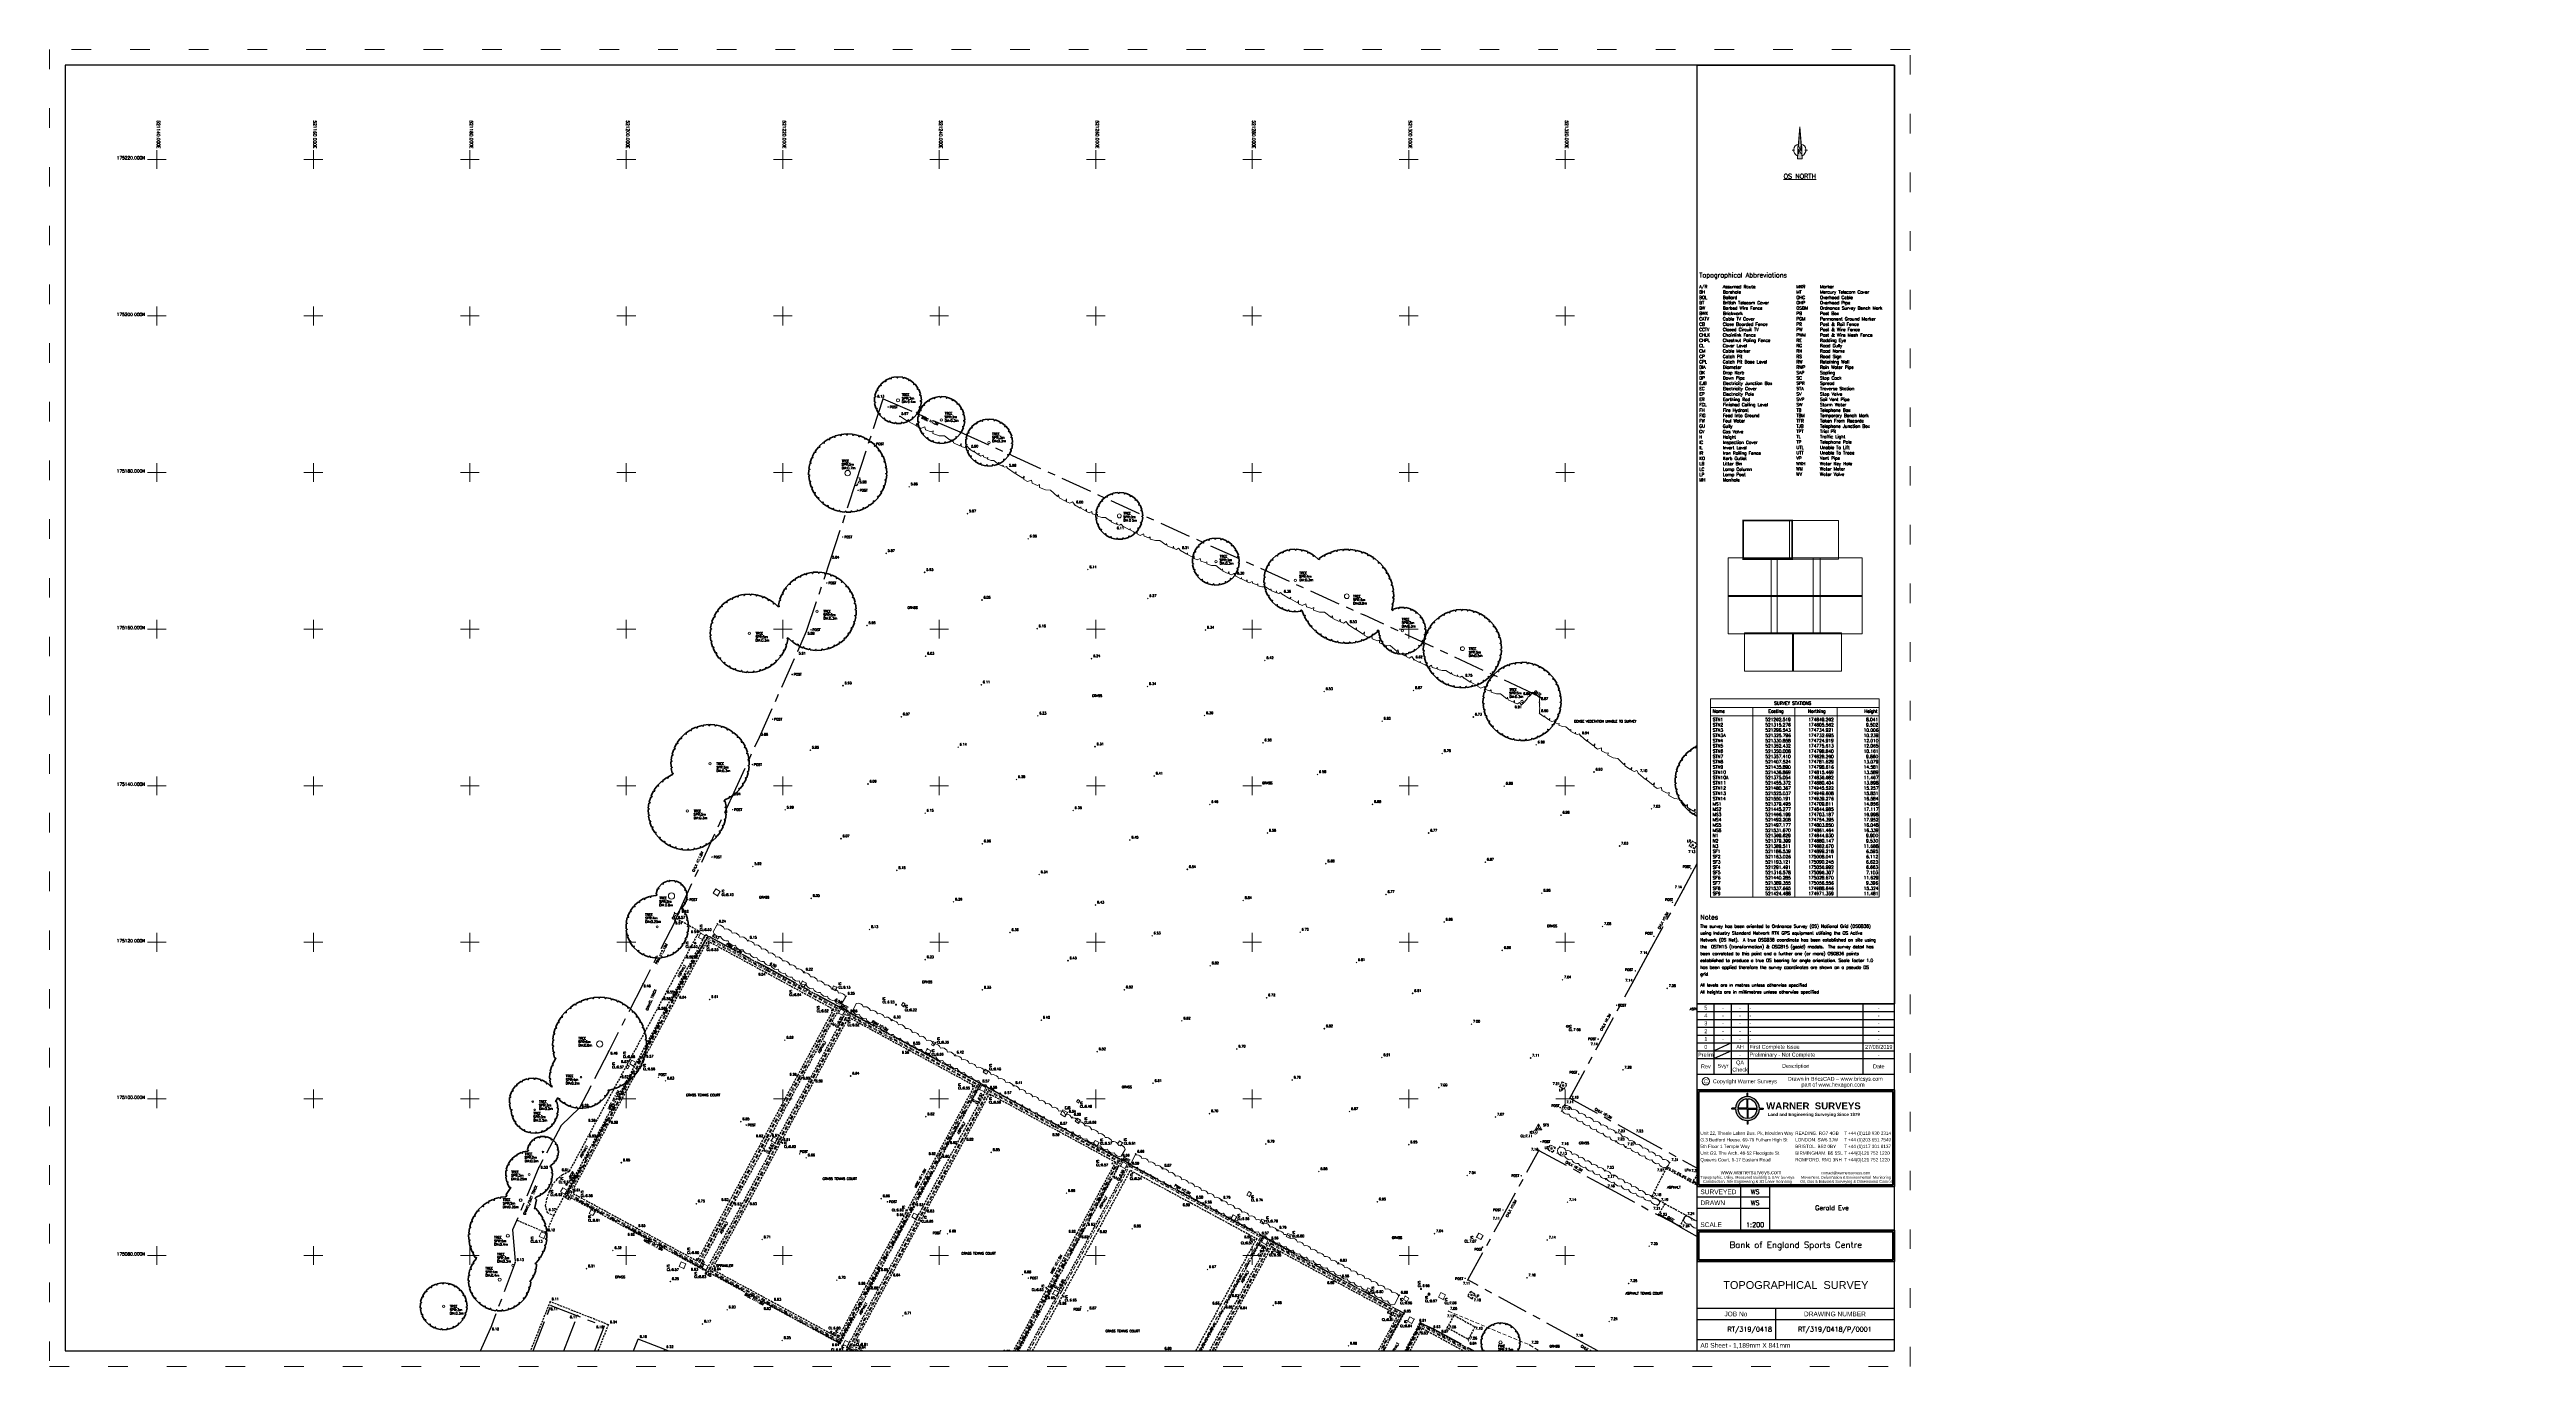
# Paper-space layout 'RT3190418P0001' of a CAD drawing. Extents: x -2 to 315, y -2 to 166.
# The model-space entities are those that its viewports show. They can reach past a viewport. Long polylines and large blocks are cut down to what shows.
import ezdxf
from ezdxf.enums import TextEntityAlignment as Align
from ezdxf.lldxf.tags import DXFTag

# ---------------------------------------------------------------- set-up
doc = ezdxf.new("R2010")
doc.units = 0
doc.header["$PDMODE"] = 3
doc.header["$PDSIZE"] = 0.05
for name, pattern in [('Centre', [7, 4, -1, 1, -1]), ('CUT', [10, 2.5, -5, 2.5]), ('DASHED', [0.75, 0.5, -0.25]), ('HIDDEN', [0.375, 0.25, -0.125])]:
    doc.linetypes.add(name, pattern=pattern)
doc.layers.get('0').update_dxf_attribs({"linetype": 'CONTINUOUS', "lineweight": 18})
for name, color, linetype, lineweight in [('I031G_SURVEY-GRID', 7, 'CONTINUOUS', 18), ('I031T_SURVEY-GRID-TXT', 7, 'CONTINUOUS', 13), ('I042T_SURVEY-STA', 1, 'CONTINUOUS', 13), ('I901G_TITLE-BOLD', 1, 'CONTINUOUS', 35), ('I901G_TITLE-BORDER', 7, 'CONTINUOUS', 25), ('I901G_TITLE-CUT', 1, 'CUT', 18), ('I901G_TITLE-NORTH', 1, 'CONTINUOUS', 18), ('I901G_TITLE-SHEET', 7, 'CONTINUOUS', 18), ('I901T_TITLE-NORTH-TXT', 1, 'CONTINUOUS', 18), ('I901T_TITLE-NOTES', 7, 'CONTINUOUS', 18), ('I901T_TITLE-TXT', 7, 'CONTINUOUS', 25), ('I910T_TXT-GEN-S', 7, 'CONTINUOUS', 13), ('I923G_SURVEY-POINT', 7, 'CONTINUOUS', 18), ('I923T_SURVEY-LEVEL', 7, 'CONTINUOUS', 13), ('I941G_TREE', 72, 'CONTINUOUS', 18), ('I941G_TREE-VEG', 6, 'CONTINUOUS', 35), ('I941T_TREE-TXT', 82, 'CONTINUOUS', 13), ('I960G_COVER', 1, 'CONTINUOUS', 18), ('I960T_COVER-TXT', 1, 'CONTINUOUS', 13), ('I963G_SW', 200, 'DASHED', 18), ('I976G_ST-FURN', 220, 'CONTINUOUS', 18), ('I976T_ST-FURN-TXT', 220, 'CONTINUOUS', 13), ('I991G_SLOPE', 21, 'DASHED', 18), ('I995G_VEGETATION', 102, 'CONTINUOUS', 18), ('Viewports', 7, 'CONTINUOUS', 18)]:
    doc.layers.add(name, color=color, linetype=linetype, lineweight=lineweight)
for name, color, linetype in [('I280G_BLDG-FRAME', 7, 'HIDDEN'), ('I940G_SURFACE', 200, 'HIDDEN'), ('I971G_FENCE', 5, 'Centre'), ('I973G_GATE', 20, 'CONTINUOUS')]:
    doc.layers.add(name, color=color, linetype=linetype)
doc.layers.get('Viewports').off()
doc.layers.get('Viewports').freeze()
doc.styles.add('ARIAL', font='arial.ttf')
doc.styles.add('COMPLEX', font='complex.shx')
doc.styles.add('ddd', font='arialbd.ttf')
doc.styles.add('MONOTXT', font='simplex.shx')
doc.styles.get("Standard").update_dxf_attribs({"font": 'simplex.shx'})
tags = doc.linetypes.add('TV_B2', pattern='A,0.4,-0.091104,["TV(B2)",Standard,S=0.15,R=0,X=0,Y=-0.075],-0.812988,0.4', length=1.704092).pattern_tags.tags
tags[6] = DXFTag(74, 10)

# ---------------------------------------------------------------- blocks, each defined once
blk = doc.blocks.new('TOPO')
at = {"layer": 'I901T_TITLE-NOTES', "style": 'MONOTXT'}
for s, p in [('A/R', (1.045, 0.7266)), ('Assumed Route', (1.0601, 0.7266)), ('MKR', (1.1071, 0.7266)), ('Marker', (1.1222, 0.7266)), ('BH', (1.045, 0.7232)), ('BOL', (1.045, 0.7197)), ('BT', (1.045, 0.7163)), ('BW', (1.045, 0.7129)), ('Borehole', (1.0601, 0.7232)), ('Bollard', (1.0601, 0.7197)), ('British Telecom Cover', (1.0601, 0.7163)), ('Barbed Wire Fence', (1.0601, 0.7129)), ('OHC', (1.1071, 0.7197)), ('OHP', (1.1071, 0.7163)), ('OSBM', (1.1071, 0.7129)), ('MT', (1.1071, 0.7232)), ('Mercury Telecom Cover', (1.1222, 0.7232)), ('Overhead Cable', (1.1222, 0.7197)), ('Overhead Pipe', (1.1222, 0.7163)), ('Ordnance Survey Bench Mark', (1.1222, 0.7129)), ('BWK', (1.045, 0.7095)), ('CATV', (1.045, 0.706)), ('CB', (1.045, 0.7026)), ('CCTV', (1.045, 0.6992)), ('CHLK', (1.045, 0.6957)), ('Cable TV Cover', (1.0601, 0.706)), ('Close Boarded Fence', (1.0601, 0.7026)), ('Closed Circuit TV', (1.0601, 0.6992)), ('Chainlink Fence', (1.0601, 0.6957)), ('Brickwork', (1.0601, 0.7095)), ('PB', (1.1071, 0.7095)), ('PGM', (1.1071, 0.706)), ('PR', (1.1071, 0.7026)), ('PW', (1.1071, 0.6992)), ('PWM', (1.1071, 0.6957)), ('Post Box', (1.1222, 0.7095)), ('Permanent Ground Marker', (1.1222, 0.706)), ('Post & Rail Fence', (1.1222, 0.7026)), ('Post & Wire Fence', (1.1222, 0.6992)), ('Post & Wire Mesh Fence', (1.1222, 0.6957)), ('CHPL', (1.045, 0.6923)), ('CL', (1.045, 0.6889)), ('CM', (1.045, 0.6855)), ('CP', (1.045, 0.682)), ('Chestnut Paling Fence', (1.0601, 0.6923)), ('Cover Level', (1.0601, 0.6889)), ('Cable Marker', (1.0601, 0.6855)), ('Catch Pit', (1.0601, 0.682)), ('Catch Pit Base Level', (1.0601, 0.6786)), ('RE', (1.1071, 0.6923)), ('RG', (1.1071, 0.6889)), ('RN', (1.1071, 0.6855)), ('RS', (1.1071, 0.682)), ('Rodding Eye', (1.1222, 0.6923)), ('Road Gully', (1.1222, 0.6889)), ('Road Name', (1.1222, 0.6855)), ('Road Sign', (1.1222, 0.682)), ('Retaining Wall', (1.1222, 0.6786)), ('CPL', (1.045, 0.6786)), ('DIA', (1.045, 0.6752)), ('DK', (1.045, 0.6717)), ('DP', (1.045, 0.6683)), ('EJB', (1.045, 0.6649)), ('Diameter', (1.0601, 0.6752)), ('Drop Kerb', (1.0601, 0.6717)), ('Down Pipe', (1.0601, 0.6683)), ('Electricity Junction Box', (1.0601, 0.6649)), ('SAP', (1.1071, 0.6717)), ('SC', (1.1071, 0.6683)), ('SPR', (1.1071, 0.6649)), ('RW', (1.1071, 0.6786)), ('RWP', (1.1071, 0.6752)), ('Rain Water Pipe', (1.1222, 0.6752)), ('Sapling', (1.1222, 0.6717)), ('Stop Cock', (1.1222, 0.6683)), ('Spread', (1.1222, 0.6649)), ('EC', (1.045, 0.6615)), ('EP', (1.045, 0.658)), ('ER', (1.045, 0.6546)), ('FCL', (1.045, 0.6512)), ('FH', (1.045, 0.6477)), ('Electricity Cover', (1.0601, 0.6615)), ('Electricity Pole', (1.0601, 0.658)), ('Earthing Rod', (1.0601, 0.6546)), ('Finished Ceiling Level', (1.0601, 0.6512)), ('Fire Hydrant', (1.0601, 0.6477)), ('TB', (1.1071, 0.6477)), ('STA', (1.1071, 0.6615)), ('SV', (1.1071, 0.658)), ('SVP', (1.1071, 0.6546)), ('SW', (1.1071, 0.6512)), ('Traverse Station', (1.1222, 0.6615)), ('Telephone Box', (1.1222, 0.6477)), ('Stop Valve', (1.1222, 0.658)), ('Soil Vent Pipe', (1.1222, 0.6546)), ('Storm Water', (1.1222, 0.6512)), ('FIG', (1.045, 0.6443)), ('FW', (1.045, 0.6409)), ('GU', (1.045, 0.6375)), ('GV', (1.045, 0.634)), ('Gully', (1.0601, 0.6375)), ('Gas Valve', (1.0601, 0.634)), ('Feed Into Ground', (1.0601, 0.6443)), ('Foul Water', (1.0601, 0.6409)), ('TBM', (1.1071, 0.6443)), ('TFR', (1.1071, 0.6409)), ('TJB', (1.1071, 0.6375)), ('TPT', (1.1071, 0.6342)), ('Temporary Bench Mark', (1.1222, 0.6443)), ('Taken From Records', (1.1222, 0.6409)), ('Telephone Junction Box', (1.1222, 0.6375)), ('Trial Pit', (1.1222, 0.6342)), ('H', (1.045, 0.6306)), ('IC', (1.045, 0.6272)), ('IL', (1.045, 0.6237)), ('IR', (1.045, 0.6203)), ('KO', (1.045, 0.6169)), ('Height', (1.0601, 0.6306)), ('Inspection Cover', (1.0601, 0.6272)), ('Invert Level', (1.0601, 0.6237)), ('Iron Railing Fence', (1.0601, 0.6203)), ('Kerb Outlet', (1.0601, 0.6169)), ('TL', (1.1071, 0.6308)), ('TP', (1.1071, 0.6274)), ('VP', (1.1071, 0.6171)), ('UTL', (1.1071, 0.6239)), ('UTT', (1.1071, 0.6205)), ('Traffic Light', (1.1222, 0.6308)), ('Telephone Pole', (1.1222, 0.6274)), ('Vent Pipe', (1.1222, 0.6171)), ('Unable To Lift', (1.1222, 0.6239)), ('Unable To Trace', (1.1222, 0.6205)), ('LB', (1.045, 0.6135)), ('LC', (1.045, 0.61)), ('LP', (1.045, 0.6066)), ('MH', (1.045, 0.6032)), ('Litter Bin', (1.0601, 0.6135)), ('Lamp Column', (1.0601, 0.61)), ('Lamp Post', (1.0601, 0.6066)), ('Manhole', (1.0601, 0.6032)), ('WKH', (1.1071, 0.6136)), ('WM', (1.1071, 0.6102)), ('WV', (1.1071, 0.6068)), ('Water Key Hole', (1.1222, 0.6136)), ('Water Meter', (1.1222, 0.6102)), ('Water Valve', (1.1222, 0.6068))]:
    blk.add_text(s, height=0.002, dxfattribs=at).set_placement(p)
at = {"layer": 'I901T_TITLE-TXT', "style": 'COMPLEX'}
blk.add_text('Topographical Abbreviations', height=0.003, dxfattribs=at).set_placement((1.045, 0.7335))
blk = doc.blocks.new('logo1')
at = {"layer": 'I901T_TITLE-TXT', "color": 1}
for p, q in [((0.9187, 0.1747), (0.9187, 0.177)), ((0.9187, 0.177), (0.9192, 0.177)), ((0.9192, 0.1747), (0.9192, 0.177)), ((0.9113, 0.1674), (0.909, 0.1674)), ((0.909, 0.1668), (0.909, 0.1674)), ((0.9113, 0.1668), (0.909, 0.1668)), ((0.9187, 0.1674), (0.9128, 0.1674)), ((0.9187, 0.1668), (0.9128, 0.1668)), ((0.9187, 0.1674), (0.9187, 0.1732)), ((0.9187, 0.1668), (0.9187, 0.161)), ((0.9187, 0.1595), (0.9187, 0.1572)), ((0.9192, 0.1674), (0.9192, 0.1732)), ((0.9192, 0.1674), (0.9251, 0.1674)), ((0.9192, 0.1668), (0.9192, 0.161)), ((0.9192, 0.1668), (0.9251, 0.1668)), ((0.9192, 0.1595), (0.9192, 0.1572)), ((0.9266, 0.1674), (0.9289, 0.1674)), ((0.9266, 0.1668), (0.9289, 0.1668)), ((0.9289, 0.1674), (0.9289, 0.1668)), ((0.9192, 0.1572), (0.9187, 0.1572))]:
    blk.add_line(p, q, dxfattribs=at)
for radius, start, end in [(0.00764, 92.1041, 177.8959), (0.00764, 2.1041, 87.8959), (0.00764, 182.1041, 267.8959), (0.00613, 92.6242, 177.3758), (0.00613, 182.6242, 267.3758), (0.00613, 2.6242, 87.3758), (0.00613, 272.6242, 357.3758), (0.00764, 272.1041, 357.8959)]:
    blk.add_arc((0.9189, 0.1671), radius, start, end, dxfattribs=at)
blk = doc.blocks.new('NORTH')
at = {"layer": 'I901G_TITLE-NORTH'}
h = blk.add_hatch(color=256, dxfattribs=at)
h.paths.add_polyline_path([(-0.0009, 0.0022), (-0.0006, 0.0022), (0.0006, -0.0003), (0.0006, 0.0022), (0.0007, 0.0022), (0.0009, 0.0025), (0, 0.0143)])
h.paths.add_polyline_path([(-0.0015, -0.0056), (0.0015, -0.0056), (0.0012, -0.0022), (0.0006, -0.0022), (-0.0006, 0.0003), (-0.0006, -0.0022), (-0.0012, -0.0022)])
for p, q in [((-0.0049, 0), (-0.0033, 0)), ((-0.001, 0.0022), (0, 0.0149)), ((-0.0009, 0.0022), (0, 0.0143)), ((0, 0.0149), (0.001, 0.0022)), ((0, 0.0143), (0.0009, 0.0022)), ((0.0033, 0), (0.0049, 0)), ((-0.0015, -0.0057), (-0.0013, -0.0022)), ((-0.0015, -0.0056), (-0.0012, -0.0022)), ((-0.0015, -0.0056), (0.0015, -0.0056)), ((-0.0015, -0.0057), (0.0016, -0.0057)), ((0.0012, -0.0022), (0.0015, -0.0056)), ((0.0013, -0.0022), (0.0016, -0.0057))]:
    blk.add_line(p, q, dxfattribs=at)
for start, end in [(102.2743, 249.1198), (290.8802, 77.7257)]:
    blk.add_arc((0, 0), 0.00392, start, end, dxfattribs=at)
at = {"layer": 'I901T_TITLE-NORTH-TXT'}
for p, q in [((-0.0013, 0.0022), (-0.0006, 0.0022)), ((-0.0013, 0.0022), (-0.0013, -0.0022)), ((-0.0009, 0.0022), (-0.0006, 0.0022)), ((-0.0006, 0.0022), (0.0006, -0.0005)), ((-0.0006, 0.0022), (0.0006, -0.0003)), ((-0.0006, 0.0005), (-0.0006, -0.0022)), ((-0.0006, 0.0005), (0.0006, -0.0022)), ((-0.0006, 0.0003), (-0.0006, -0.0022)), ((-0.0006, 0.0003), (0.0006, -0.0022)), ((0.0006, 0.0022), (0.0006, -0.0005)), ((0.0006, 0.0022), (0.0013, 0.0022)), ((0.0006, 0.0022), (0.0006, -0.0003)), ((0.0006, 0.0022), (0.0009, 0.0022)), ((0.0007, 0.0022), (0.0009, 0.0025)), ((0.0007, 0.0022), (0.0009, 0.0024)), ((0.0008, 0.0022), (0.0009, 0.0023)), ((0.0013, 0.0022), (0.0013, -0.0022)), ((-0.0013, -0.0022), (-0.0006, -0.0022)), ((-0.0012, -0.0022), (-0.0006, -0.0022)), ((0.0006, -0.0022), (0.0013, -0.0022)), ((0.0006, -0.0022), (0.0012, -0.0022))]:
    blk.add_line(p, q, dxfattribs=at)
blk = doc.blocks.new('PT_STATION')
at = {"color": 0, "linetype": 'Continuous', "flags": 128}
for points in [[(0, 0.5), (-0.433, -0.25)], [(-0.433, -0.25), (0, 0), (0, 0.5)], [(0.433, -0.25), (0, 0.5)], [(0, 0), (0.433, -0.25)], [(-0.433, -0.25), (0.433, -0.25)]]:
    blk.add_lwpolyline(points, dxfattribs=at)
blk = doc.blocks.new('HEL Vegitation')
at = {"color": 0, "linetype": 'ByBlock'}
blk.add_polyline3d([(0, 0, 0), (0.092, -0.011, 0), (0.093, 0.01, 0), (0.1, -0.008, 0), (0.182, -0.015, 0), (0.184, 0.011, 0), (0.197, -0.02, 0), (0.239, -0.021, 0), (0.268, 0.013, 0), (0.287, -0.013, 0), (0.346, -0.006, 0), (0.36, 0.011, 0), (0.371, -0.014, 0), (0.436, -0.006, 0), (0.483, 0.015, 0), (0.575, -0.005, 0), (0.575, 0.015, 0), (0.593, -0.009, 0), (0.665, -0.008, 0), (0.666, 0.017, 0), (0.679, -0.008, 0), (0.714, -0.005, 0), (0.731, 0.02, 0), (0.765, 0.004, 0)], dxfattribs=at)

msp = doc.modelspace()

# ---------------------------------------------------------------- linework, layer by layer
at = {"layer": 'I031G_SURVEY-GRID'}
for p, q in [((521140, 175221.2), (521140, 175218.8)), ((521160, 175221.2), (521160, 175218.8)), ((521180, 175221.2), (521180, 175218.8)), ((521200, 175221.2), (521200, 175218.8)), ((521220, 175221.2), (521220, 175218.8)), ((521240, 175221.2), (521240, 175218.8)), ((521260, 175221.2), (521260, 175218.8)), ((521280, 175221.2), (521280, 175218.8)), ((521300, 175221.2), (521300, 175218.8)), ((521320, 175221.2), (521320, 175218.8)), ((521138.8, 175220), (521141.2, 175220)), ((521158.8, 175220), (521161.2, 175220)), ((521178.8, 175220), (521181.2, 175220)), ((521198.8, 175220), (521201.2, 175220)), ((521218.8, 175220), (521221.2, 175220)), ((521238.8, 175220), (521241.2, 175220)), ((521258.8, 175220), (521261.2, 175220)), ((521278.8, 175220), (521281.2, 175220)), ((521298.8, 175220), (521301.2, 175220)), ((521318.8, 175220), (521321.2, 175220)), ((521138.8, 175200), (521141.2, 175200)), ((521140, 175201.2), (521140, 175198.8)), ((521158.8, 175200), (521161.2, 175200)), ((521160, 175201.2), (521160, 175198.8)), ((521178.8, 175200), (521181.2, 175200)), ((521180, 175201.2), (521180, 175198.8)), ((521198.8, 175200), (521201.2, 175200)), ((521200, 175201.2), (521200, 175198.8)), ((521218.8, 175200), (521221.2, 175200)), ((521220, 175201.2), (521220, 175198.8)), ((521238.8, 175200), (521241.2, 175200)), ((521240, 175201.2), (521240, 175198.8)), ((521258.8, 175200), (521261.2, 175200)), ((521260, 175201.2), (521260, 175198.8)), ((521278.8, 175200), (521281.2, 175200)), ((521280, 175201.2), (521280, 175198.8)), ((521298.8, 175200), (521301.2, 175200)), ((521300, 175201.2), (521300, 175198.8)), ((521318.8, 175200), (521321.2, 175200)), ((521320, 175201.2), (521320, 175198.8)), ((521138.8, 175180), (521141.2, 175180)), ((521140, 175181.2), (521140, 175178.8)), ((521158.8, 175180), (521161.2, 175180)), ((521160, 175181.2), (521160, 175178.8)), ((521178.8, 175180), (521181.2, 175180)), ((521180, 175181.2), (521180, 175178.8)), ((521198.8, 175180), (521201.2, 175180)), ((521200, 175181.2), (521200, 175178.8)), ((521218.8, 175180), (521221.2, 175180)), ((521220, 175181.2), (521220, 175178.8)), ((521238.8, 175180), (521241.2, 175180)), ((521240, 175181.2), (521240, 175178.8)), ((521258.8, 175180), (521261.2, 175180)), ((521260, 175181.2), (521260, 175178.8)), ((521278.8, 175180), (521281.2, 175180)), ((521280, 175181.2), (521280, 175178.8)), ((521298.8, 175180), (521301.2, 175180)), ((521300, 175181.2), (521300, 175178.8)), ((521318.8, 175180), (521321.2, 175180)), ((521320, 175181.2), (521320, 175178.8)), ((521140, 175161.2), (521140, 175158.8)), ((521160, 175161.2), (521160, 175158.8)), ((521180, 175161.2), (521180, 175158.8)), ((521200, 175161.2), (521200, 175158.8)), ((521220, 175161.2), (521220, 175158.8)), ((521240, 175161.2), (521240, 175158.8)), ((521260, 175161.2), (521260, 175158.8)), ((521280, 175161.2), (521280, 175158.8)), ((521300, 175161.2), (521300, 175158.8)), ((521320, 175161.2), (521320, 175158.8)), ((521138.8, 175160), (521141.2, 175160)), ((521158.8, 175160), (521161.2, 175160)), ((521178.8, 175160), (521181.2, 175160)), ((521198.8, 175160), (521201.2, 175160)), ((521218.8, 175160), (521221.2, 175160)), ((521238.8, 175160), (521241.2, 175160)), ((521258.8, 175160), (521261.2, 175160)), ((521278.8, 175160), (521281.2, 175160)), ((521298.8, 175160), (521301.2, 175160)), ((521318.8, 175160), (521321.2, 175160)), ((521138.8, 175140), (521141.2, 175140)), ((521140, 175141.2), (521140, 175138.8)), ((521158.8, 175140), (521161.2, 175140)), ((521160, 175141.2), (521160, 175138.8)), ((521178.8, 175140), (521181.2, 175140)), ((521180, 175141.2), (521180, 175138.8)), ((521198.8, 175140), (521201.2, 175140)), ((521200, 175141.2), (521200, 175138.8)), ((521218.8, 175140), (521221.2, 175140)), ((521220, 175141.2), (521220, 175138.8)), ((521238.8, 175140), (521241.2, 175140)), ((521240, 175141.2), (521240, 175138.8)), ((521258.8, 175140), (521261.2, 175140)), ((521260, 175141.2), (521260, 175138.8)), ((521278.8, 175140), (521281.2, 175140)), ((521280, 175141.2), (521280, 175138.8)), ((521298.8, 175140), (521301.2, 175140)), ((521300, 175141.2), (521300, 175138.8)), ((521318.8, 175140), (521321.2, 175140)), ((521320, 175141.2), (521320, 175138.8)), ((521138.8, 175120), (521141.2, 175120)), ((521140, 175121.2), (521140, 175118.8)), ((521158.8, 175120), (521161.2, 175120)), ((521160, 175121.2), (521160, 175118.8)), ((521178.8, 175120), (521181.2, 175120)), ((521180, 175121.2), (521180, 175118.8)), ((521198.8, 175120), (521201.2, 175120)), ((521200, 175121.2), (521200, 175118.8)), ((521218.8, 175120), (521221.2, 175120)), ((521220, 175121.2), (521220, 175118.8)), ((521238.8, 175120), (521241.2, 175120)), ((521240, 175121.2), (521240, 175118.8)), ((521258.8, 175120), (521261.2, 175120)), ((521260, 175121.2), (521260, 175118.8)), ((521278.8, 175120), (521281.2, 175120)), ((521280, 175121.2), (521280, 175118.8)), ((521298.8, 175120), (521301.2, 175120)), ((521300, 175121.2), (521300, 175118.8)), ((521318.8, 175120), (521321.2, 175120)), ((521320, 175121.2), (521320, 175118.8)), ((521140, 175101.2), (521140, 175098.8)), ((521160, 175101.2), (521160, 175098.8)), ((521180, 175101.2), (521180, 175098.8)), ((521200, 175101.2), (521200, 175098.8)), ((521220, 175101.2), (521220, 175098.8)), ((521240, 175101.2), (521240, 175098.8)), ((521260, 175101.2), (521260, 175098.8)), ((521280, 175101.2), (521280, 175098.8)), ((521300, 175101.2), (521300, 175098.8)), ((521320, 175101.2), (521320, 175098.8)), ((521138.8, 175100), (521141.2, 175100)), ((521158.8, 175100), (521161.2, 175100)), ((521178.8, 175100), (521181.2, 175100)), ((521198.8, 175100), (521201.2, 175100)), ((521218.8, 175100), (521221.2, 175100)), ((521238.8, 175100), (521241.2, 175100)), ((521258.8, 175100), (521261.2, 175100)), ((521278.8, 175100), (521281.2, 175100)), ((521298.8, 175100), (521301.2, 175100)), ((521318.8, 175100), (521321.2, 175100)), ((521140, 175081.2), (521140, 175078.8)), ((521160, 175081.2), (521160, 175078.8)), ((521180, 175081.2), (521180, 175078.8)), ((521200, 175081.2), (521200, 175078.8)), ((521220, 175081.2), (521220, 175078.8)), ((521240, 175081.2), (521240, 175078.8)), ((521260, 175081.2), (521260, 175078.8)), ((521280, 175081.2), (521280, 175078.8)), ((521300, 175081.2), (521300, 175078.8)), ((521320, 175081.2), (521320, 175078.8)), ((521138.8, 175080), (521141.2, 175080)), ((521158.8, 175080), (521161.2, 175080)), ((521178.8, 175080), (521181.2, 175080)), ((521198.8, 175080), (521201.2, 175080)), ((521218.8, 175080), (521221.2, 175080)), ((521238.8, 175080), (521241.2, 175080)), ((521258.8, 175080), (521261.2, 175080)), ((521278.8, 175080), (521281.2, 175080)), ((521298.8, 175080), (521301.2, 175080)), ((521318.8, 175080), (521321.2, 175080))]:
    msp.add_line(p, q, dxfattribs=at)
at = {"layer": 'I042T_SURVEY-STA', "color": 1}
msp.add_point((521316.58, 175096.31, 7.1), dxfattribs=at)
at = {"layer": 'I280G_BLDG-FRAME'}
for points in [[(521336.53, 175131.94, 7.13), (521335.84, 175132.3, 7.15), (521336.18, 175132.96, 7.16), (521336.87, 175132.6, 7.14)], [(521319.29, 175101.58, 7.21), (521319.89, 175101.26, 7.21), (521320.21, 175101.86, 7.21), (521319.61, 175102.18, 7.21)], [(521317.8, 175093.49, 7.21), (521318.12, 175094.11, 7.21), (521318.74, 175093.78, 7.21), (521318.41, 175093.17, 7.21)], [(521307.89, 175075.41, 7.19), (521307.54, 175074.83, 7.18), (521308.11, 175074.47, 7.18), (521308.47, 175075.05, 7.18)]]:
    msp.add_polyline3d(points, close=True, dxfattribs=at)
at = {"layer": 'I923G_SURVEY-POINT'}
for p in [(521232.81, 175189.43, 6.13), (521234.95, 175187.19, 5.97), (521243.88, 175183.01, 5.9), (521248.73, 175180.56, 5.98), (521229.43, 175178.99, 5.98), (521236.14, 175178.19, 5.88), (521243.6, 175174.75, 5.97), (521257.3, 175175.88, 6), (521263.46, 175173.16, 6.11), (521251.36, 175171.53, 6.06), (521270.84, 175170.06, 6.21), (521226.11, 175168.84, 5.84), (521233.21, 175169.69, 5.87), (521238.14, 175167.26, 5.93), (521259, 175167.61, 6.14), (521277.87, 175166.8, 6.3), (521245.46, 175163.72, 6.05), (521266.65, 175163.92, 6.27), (521283.84, 175164.47, 6.36), (521230.76, 175160.47, 5.95), (521292.27, 175160.61, 6.53), (521221.92, 175157.2, 5.91), (521223.03, 175159.74, 5.89), (521252.51, 175160.06, 6.16), (521274.02, 175159.89, 6.34), (521238.26, 175156.55, 6.03), (521259.47, 175156.23, 6.24), (521281.62, 175156, 6.42), (521300.67, 175156.11, 6.62), (521227.7, 175152.79, 5.93), (521245.38, 175152.89, 6.11), (521266.61, 175152.69, 6.34), (521289.2, 175152.03, 6.53), (521300.62, 175152.17, 6.67), (521307.03, 175153.77, 6.75), (521315.76, 175151.84, 6.88), (521316.75, 175151.25, 6.87), (521235.15, 175148.8, 6.07), (521252.59, 175148.92, 6.23), (521273.91, 175148.96, 6.39), (521296.6, 175148.26, 6.62), (521308.26, 175148.78, 6.73), (521314.42, 175150.33, 6.91), (521316.73, 175149.22, 6.9), (521217.01, 175146.21, 5.86), (521223.52, 175144.55, 5.95), (521242.41, 175144.93, 6.14), (521259.91, 175144.99, 6.31), (521281.38, 175145.48, 6.5), (521316.29, 175145.22, 6.89), (521321.95, 175146.4, 6.94), (521288.34, 175141.44, 6.58), (521304.28, 175144.13, 6.76), (521323.68, 175141.76, 6.93), (521329.37, 175141.57, 7.1), (521213.51, 175138.61, 5.94), (521230.89, 175140.23, 6.06), (521249.87, 175140.8, 6.28), (521267.47, 175141.25, 6.41), (521312.21, 175139.95, 6.86), (521220.3, 175136.91, 5.99), (521238.19, 175136.49, 6.15), (521257.11, 175136.84, 6.36), (521274.57, 175137.6, 6.49), (521295.38, 175137.63, 6.68), (521319.46, 175136.25, 6.96), (521331.03, 175137.04, 7.03), (521337.55, 175136.15, 7.26), (521227.44, 175133.24, 6.07), (521245.5, 175132.58, 6.26), (521264.36, 175133.07, 6.45), (521281.94, 175133.96, 6.58), (521302.55, 175133.96, 6.77), (521326.96, 175132.31, 7.03), (521336.53, 175131.94, 7.13), (521216.17, 175129.69, 5.92), (521234.58, 175129.19, 6.16), (521252.76, 175128.65, 6.34), (521271.7, 175129.32, 6.54), (521289.42, 175130.04, 6.68), (521309.79, 175130.24, 6.87), (521211.67, 175125.95, 6.1), (521223.63, 175125.62, 6.05), (521297.1, 175126.12, 6.77), (521317.02, 175126.29, 6.96), (521335.11, 175126.77, 7.14), (521206.23, 175122.72, 6.51), (521206.4, 175123.07, 6.57), (521206.72, 175123.86, 6.42), (521211.63, 175122.35, 6.24), (521241.83, 175125.16, 6.26), (521259.97, 175124.77, 6.43), (521278.85, 175125.35, 6.64), (521304.52, 175122.59, 6.86), (521208.8, 175119.9, 6.53), (521209.32, 175121.43, 6.54), (521209.5, 175121.17, 6.53), (521210.53, 175119.88, 6.53), (521210.81, 175120.64, 6.47), (521215.58, 175120.28, 6.15), (521231.09, 175121.65, 6.13), (521249.04, 175121.26, 6.36), (521267.2, 175120.83, 6.53), (521286.12, 175121.29, 6.72), (521324.77, 175122.03, 7.06), (521208.71, 175117.99, 6.59), (521217.78, 175116.19, 6.54), (521218.01, 175116.49, 6.54), (521218.04, 175116.7, 6.54), (521218.12, 175116.74, 6.5), (521222.74, 175116.22, 6.22), (521238.2, 175117.79, 6.23), (521256.46, 175117.65, 6.43), (521274.63, 175117.01, 6.62), (521293.32, 175117.42, 6.81), (521311.96, 175118.98, 6.96), (521330.62, 175118.51, 7.14), (521202.14, 175114.7, 6.48), (521206.3, 175113.32, 6.55), (521206.64, 175113.22, 6.54), (521222.52, 175115.04, 6.54), (521226.92, 175114.25, 6.13), (521228.09, 175113.13, 6.25), (521245.51, 175113.92, 6.33), (521263.65, 175113.94, 6.52), (521281.85, 175112.91, 6.72), (521300.51, 175113.48, 6.91), (521319.66, 175115.21, 7.04), (521328.82, 175115.23, 7.14), (521333.04, 175114.12, 7.26), (521204.64, 175112.76, 6.56), (521205.06, 175111.57, 6.56), (521210.66, 175112.7, 6.61), (521226.27, 175111.33, 6.52), (521226.49, 175111.46, 6.55), (521227.13, 175110.96, 6.55), (521227.33, 175111.69, 6.56), (521228.17, 175111.18, 6.58), (521228.47, 175110.27, 6.52), (521233.96, 175110.11, 6.3), (521234.46, 175112.03, 6.23), (521235.41, 175111.82, 6.22), (521253.05, 175110.06, 6.42), (521271.01, 175109.96, 6.62), (521220.27, 175107.5, 6.62), (521236.35, 175106.78, 6.55), (521236.35, 175106.49, 6.56), (521236.45, 175106.77, 6.55), (521239.51, 175107.18, 6.35), (521289.21, 175108.97, 6.82), (521308.02, 175109.55, 7), (521320.26, 175109.28, 7.06), (521324.26, 175106.88, 7.14), (521197.75, 175106.11, 6.46), (521200.36, 175104.19, 6.57), (521200.37, 175104.88, 6.57), (521200.93, 175104.2, 6.58), (521201.95, 175104.28, 6.56), (521202.16, 175105.68, 6.58), (521202.46, 175105.51, 6.57), (521236.21, 175106.2, 6.56), (521238.47, 175106.38, 6.55), (521242.03, 175105.62, 6.42), (521246.27, 175103.55, 6.4), (521260.18, 175106.04, 6.52), (521278.03, 175106.38, 6.7), (521296.57, 175105.28, 6.91), (521315.59, 175105.23, 7.11), (521327.39, 175103.7, 7.28), (521200.43, 175102.99, 6.57), (521205.01, 175102.3, 6.63), (521221.85, 175102.92, 6.59), (521222.18, 175102.7, 6.6), (521222.35, 175102.6, 6.6), (521223.64, 175102.79, 6.58), (521223.85, 175102.77, 6.59), (521224.04, 175102.34, 6.59), (521228.67, 175102.93, 6.64), (521244.28, 175101.61, 6.55), (521244.51, 175101.7, 6.57), (521245.01, 175101.83, 6.57), (521245.14, 175101.21, 6.57), (521246.28, 175101.14, 6.58), (521246.58, 175100.45, 6.56), (521248.12, 175100.43, 6.57), (521249.53, 175101.74, 6.41), (521267.32, 175102, 6.61), (521285.1, 175102.42, 6.79), (521303.84, 175101.44, 7), (521319.29, 175101.58, 7.21), (521194.01, 175098.84, 6.52), (521196.21, 175097.26, 6.59), (521197.57, 175097.24, 6.6), (521197.91, 175097.14, 6.59), (521214.64, 175097.1, 6.65), (521238.28, 175097.73, 6.62), (521256.4, 175098.26, 6.54), (521257, 175097.68, 6.58), (521257.79, 175099.49, 6.48), (521258.05, 175097.28, 6.56), (521274.54, 175098.12, 6.7), (521292.44, 175098.39, 6.87), (521311.1, 175097.69, 7.07), (521319.54, 175098.43, 7.15), (521319.96, 175099.27, 7.14), (521320.6, 175100.11, 7.18), (521336.96, 175098.48, 7.34), (521196.23, 175095.26, 6.6), (521217.59, 175095.05, 6.62), (521217.92, 175094.85, 6.63), (521218.14, 175094.77, 6.61), (521218.53, 175094.66, 6.61), (521219.32, 175094.88, 6.61), (521219.53, 175094.8, 6.61), (521219.87, 175094.67, 6.61), (521219.96, 175094.37, 6.6), (521242.19, 175094.14, 6.6), (521243.3, 175094.89, 6.62), (521254.83, 175096.51, 6.58), (521255.25, 175096.53, 6.57), (521255.38, 175095.81, 6.59), (521259.65, 175094.2, 6.57), (521263.43, 175094.4, 6.61), (521281.74, 175094.24, 6.79), (521300.01, 175094.15, 6.95), (521316.19, 175095.75, 7.11), (521319.33, 175093.92, 7.16), (521326.48, 175094.53, 7.23), (521326.52, 175095.76, 7.23), (521327.78, 175093.88, 7.27), (521328.87, 175095.55, 7.23), (521188.84, 175091.27, 6.5), (521192.69, 175090.73, 6.61), (521199.37, 175091.86, 6.65), (521223, 175092.47, 6.66), (521239.71, 175092.81, 6.62), (521240.08, 175092.75, 6.61), (521240.23, 175092.56, 6.6), (521246.64, 175093.17, 6.65), (521262.14, 175091.76, 6.57), (521262.53, 175091.93, 6.59), (521263.01, 175092.07, 6.59), (521263.15, 175091.43, 6.59), (521263.32, 175092.15, 6.56), (521264.31, 175091.39, 6.59), (521265.1, 175092.96, 6.66), (521268.58, 175091.17, 6.67), (521288.52, 175090.73, 6.86), (521316.63, 175093.43, 7.16), (521318.97, 175093.08, 7.13), (521325.11, 175090.9, 7.23), (521332.97, 175091.08, 7.27), (521333.39, 175091.89, 7.31), (521337.23, 175090.94, 7.32), (521192.16, 175087.85, 6.62), (521192.18, 175087.79, 6.61), (521192.35, 175089.07, 6.61), (521192.97, 175088.01, 6.61), (521193.28, 175088.1, 6.58), (521256.26, 175087.95, 6.66), (521264.71, 175090.55, 6.54), (521279.66, 175087.53, 6.74), (521307.47, 175090.21, 7.04), (521325.21, 175089.72, 7.17), (521325.34, 175088.71, 7.18), (521331.1, 175087.62, 7.18), (521189.88, 175085.49, 6.37), (521195.52, 175085.85, 6.61), (521208.95, 175086.6, 6.75), (521213.2, 175086.97, 6.63), (521213.54, 175086.77, 6.64), (521213.76, 175086.75, 6.63), (521215.06, 175087, 6.64), (521215.3, 175086.98, 6.63), (521215.65, 175086.81, 6.63), (521232.58, 175087.26, 6.66), (521235.7, 175085.43, 6.64), (521235.79, 175085.77, 6.62), (521237.24, 175085.16, 6.65), (521237.89, 175086.15, 6.63), (521238.3, 175085.68, 6.63), (521272.24, 175086.68, 6.59), (521272.63, 175087.1, 6.58), (521273.23, 175086.53, 6.58), (521276.1, 175087.09, 6.76), (521277.28, 175084.7, 6.56), (521281.62, 175084.45, 6.78), (521295.99, 175086.85, 6.95), (521311.73, 175084.49, 7.11), (521320.31, 175086.8, 7.14), (521331.8, 175086.38, 7.21), (521331.94, 175085.13, 7.23), (521332.12, 175086.91, 7.19), (521335.46, 175085.15, 7.24), (521189.45, 175082.17, 6.13), (521189.78, 175082.91, 6.12), (521201.06, 175082.96, 6.62), (521201.14, 175083.17, 6.62), (521201.33, 175083.47, 6.63), (521217.35, 175082.03, 6.71), (521241.04, 175082.77, 6.69), (521257.56, 175082.76, 6.62), (521258.05, 175082.46, 6.62), (521259.84, 175083.61, 6.63), (521260.38, 175083.31, 6.62), (521264.66, 175083.41, 6.66), (521280.24, 175081.99, 6.57), (521280.57, 175082.17, 6.58), (521281.35, 175082.38, 6.57), (521281.74, 175081.4, 6.59), (521282.24, 175081.89, 6.58), (521283.26, 175083.26, 6.76), (521284.97, 175082.63, 6.8), (521303.31, 175082.79, 7.04), (521308.66, 175082.35, 7.07), (521317.7, 175081.98, 7.14), (521330.73, 175081.18, 7.25), (521334.73, 175083.62, 7.24), (521185.79, 175079.12, 6.13), (521194.92, 175078.31, 6.21), (521198.29, 175080.64, 6.32), (521207.34, 175078.34, 6.57), (521209.03, 175079.53, 6.6), (521209.28, 175078.47, 6.63), (521209.33, 175078.57, 6.67), (521209.68, 175078.42, 6.63), (521210.17, 175078.02, 6.65), (521210.96, 175078.22, 6.64), (521274.28, 175078.21, 6.67), (521282.48, 175081.12, 6.59), (521282.67, 175080.8, 6.56), (521291, 175079.04, 6.83), (521205.62, 175076.69, 6.25), (521226.91, 175076.85, 6.7), (521230.63, 175076.11, 6.66), (521231.16, 175075.84, 6.66), (521233.43, 175077.93, 6.65), (521234.02, 175077.73, 6.64), (521250.64, 175077.56, 6.68), (521253.67, 175075.88, 6.63), (521254.5, 175075.11, 6.65), (521290.6, 175076.72, 6.59), (521291.27, 175077.03, 6.58), (521294.5, 175075.36, 6.6), (521298.8, 175074.93, 6.88), (521301.58, 175075.72, 6.99), (521302.58, 175075.06, 6.97), (521307.57, 175076.87, 7.11), (521315.12, 175077.15, 7.18), (521328.11, 175076.43, 7.25), (521190.26, 175074.1, 6.11), (521190.37, 175073.62, 6.11), (521193.78, 175072.32, 6.11), (521212.88, 175073.07, 6.2), (521218.47, 175073.51, 6.63), (521218.68, 175074.05, 6.63), (521235.35, 175072.29, 6.71), (521254.84, 175074.41, 6.65), (521255.36, 175074.13, 6.66), (521255.85, 175074.75, 6.65), (521258.99, 175072.94, 6.67), (521275.92, 175073.67, 6.66), (521276.45, 175073.32, 6.65), (521278.22, 175074.55, 6.63), (521278.32, 175073.46, 6.64), (521282.67, 175073.63, 6.68), (521298.22, 175072.29, 6.61), (521298.62, 175072.42, 6.63), (521299.4, 175072.63, 6.65), (521299.56, 175074.8, 6.9), (521300.7, 175071.86, 6.64), (521304.4, 175074.39, 7.06), (521305.09, 175072.88, 7.06), (521305.83, 175072.36, 7.11), (521308.11, 175074.47, 7.18), (521182.63, 175070.69, 6.12), (521197.16, 175070.97, 6.16), (521197.72, 175071.15, 6.24), (521201.52, 175069.3, 6.16), (521201.52, 175069.3, 6.16), (521209.75, 175071.25, 6.17), (521219.92, 175069.15, 6.25), (521227.02, 175069.79, 6.6), (521227.07, 175069.5, 6.63), (521227.31, 175068.74, 6.64), (521227.71, 175068.63, 6.63), (521228.98, 175068.47, 6.64), (521229.22, 175068.56, 6.61), (521301.48, 175071.43, 6.61), (521301.75, 175070.7, 6.63), (521303.18, 175070.64, 6.63), (521304.86, 175070.6, 6.87), (521304.93, 175070.75, 7.08), (521307.62, 175069.3, 7.06), (521307.63, 175069.09, 6.84), (521308.47, 175070.88, 7.1), (521315.49, 175068.56, 7.32), (521321.18, 175069.46, 7.18), (521325.61, 175071.56, 7.24), (521204.92, 175067.99, 6.22), (521228.19, 175068.22, 6.63), (521244.95, 175067.09, 6.73), (521249.31, 175067.53, 6.68), (521249.86, 175067.29, 6.67), (521250.82, 175067, 6.69), (521251.42, 175066.89, 6.69), (521268.59, 175067.77, 6.69), (521274.08, 175066.9, 6.65), (521292.3, 175068.45, 6.69)]:
    msp.add_point(p, dxfattribs=at)
at = {"layer": 'I940G_SURFACE'}
for points in [[(521229.24, 175178.4, 5.97), (521229.46, 175178.33, 5.93), (521229.94, 175179.26, 5.97), (521229.56, 175179.37, 5.98)], [(521206.4, 175123.07, 6.57), (521209.32, 175121.43, 6.54), (521204.64, 175112.76, 6.56), (521200.37, 175104.88, 6.57), (521196.21, 175097.26, 6.59), (521192.69, 175090.73, 6.61), (521191.83, 175090.29, 6.59), (521191.14, 175089.73, 6.58), (521190.52, 175089.02, 6.57), (521190.16, 175088.16, 6.54), (521189.83, 175087.29, 6.48), (521189.63, 175086.39, 6.41), (521189.88, 175085.49, 6.37), (521190.74, 175085.12, 6.36), (521192.18, 175087.79, 6.61), (521196.23, 175095.26, 6.6), (521200.43, 175102.99, 6.57), (521205.06, 175111.57, 6.56), (521210.17, 175120.98, 6.53), (521218.04, 175116.7, 6.54), (521227.29, 175111.7, 6.56), (521222.35, 175102.6, 6.6), (521218.14, 175094.77, 6.61), (521213.76, 175086.75, 6.63), (521209.28, 175078.47, 6.63), (521201.06, 175082.96, 6.62), (521192.18, 175087.76, 6.61)], [(521227.33, 175111.69, 6.56), (521228.15, 175111.19, 6.58)], [(521332.9, 175091.15, 7.27), (521331.1, 175087.62, 7.18), (521332.75, 175086.62, 7.21), (521341.62, 175081.79, 7.48), (521350.48, 175076.96, 7.84), (521366.28, 175068.34, 8.44), (521373.63, 175064.24, 8.7), (521382.5, 175059.41, 9.1), (521387.77, 175056.53, 9.27)], [(521332.9, 175091.15, 7.26), (521342.9, 175085.68, 7.54), (521352.52, 175080.44, 7.94), (521360.81, 175075.89, 8.17), (521368.14, 175071.88, 8.59), (521374.65, 175068.31, 8.74), (521381.41, 175064.64, 9.02), (521389.67, 175060.05, 9.31)], [(521336.42, 175089.52, 7.32), (521337.22, 175090.92, 7.34)], [(521338.36, 175090.42, 7.33), (521337.51, 175088.92, 7.31)], [(521186.02, 175084.52, 6.11), (521189.78, 175082.91, 6.12), (521190.74, 175085.12, 6.36)], [(521332.74, 175086.65, 7.21), (521331.9, 175085.16, 7.23)], [(521334.63, 175083.67, 7.23), (521335.46, 175085.15, 7.24)], [(521209.31, 175078.48, 6.64), (521210.16, 175078.03, 6.64)]]:
    msp.add_polyline3d(points, dxfattribs=at)
for points in [[(521210.4, 175120.19, 6.53), (521217.78, 175116.19, 6.54), (521226.49, 175111.46, 6.55), (521221.85, 175102.92, 6.59), (521217.59, 175095.05, 6.62), (521213.2, 175086.97, 6.63), (521209.04, 175079.27, 6.63), (521201.33, 175083.47, 6.63), (521192.97, 175088.01, 6.61), (521197.91, 175097.14, 6.59), (521202.46, 175105.51, 6.57), (521206.64, 175113.22, 6.54)], [(521210.17, 175078.02, 6.65), (521215.06, 175087, 6.64), (521219.32, 175094.88, 6.61), (521223.64, 175102.79, 6.58), (521228.17, 175111.18, 6.58), (521236.35, 175106.78, 6.55), (521245.32, 175101.94, 6.57), (521240.23, 175092.56, 6.6), (521236.16, 175085.07, 6.63), (521231.16, 175075.84, 6.66), (521227.31, 175068.74, 6.64), (521218.47, 175073.51, 6.63)], [(521210.96, 175078.22, 6.64), (521215.65, 175086.81, 6.63), (521219.87, 175094.67, 6.61), (521224.04, 175102.34, 6.59), (521228.42, 175110.43, 6.56), (521236.21, 175106.2, 6.56), (521244.51, 175101.7, 6.57), (521239.71, 175092.81, 6.62), (521235.7, 175085.43, 6.64), (521230.63, 175076.11, 6.66), (521227.07, 175069.5, 6.63), (521218.68, 175074.05, 6.63)], [(521228.19, 175068.22, 6.63), (521233.43, 175077.93, 6.65), (521237.89, 175086.15, 6.63), (521242.19, 175094.14, 6.6), (521246.2, 175101.46, 6.57), (521255.25, 175096.53, 6.57), (521263.32, 175092.15, 6.56), (521258.05, 175082.46, 6.62), (521249.86, 175067.29, 6.67), (521245.32, 175058.96, 6.66), (521234.41, 175064.84, 6.63)], [(521228.98, 175068.47, 6.64), (521234.02, 175077.73, 6.64), (521238.3, 175085.68, 6.63), (521243.3, 175094.89, 6.62), (521246.43, 175100.65, 6.58), (521255.38, 175095.81, 6.59), (521262.53, 175091.93, 6.59), (521257.56, 175082.76, 6.62), (521249.31, 175067.53, 6.68), (521245.08, 175059.76, 6.66), (521236.24, 175064.55, 6.65)], [(521246.21, 175058.47, 6.66), (521250.82, 175067, 6.69), (521254.84, 175074.41, 6.65), (521259.84, 175083.61, 6.63), (521264.23, 175091.67, 6.59), (521272.63, 175087.1, 6.58), (521281.35, 175082.38, 6.57), (521276.45, 175073.32, 6.65), (521271.89, 175064.96, 6.66), (521267.13, 175056.19, 6.7), (521263.32, 175049.24, 6.67), (521252.43, 175055.13, 6.66)], [(521247.02, 175058.71, 6.65), (521251.42, 175066.89, 6.69), (521255.36, 175074.13, 6.66), (521260.38, 175083.31, 6.62), (521264.44, 175090.88, 6.59), (521272.24, 175086.68, 6.59), (521280.57, 175082.17, 6.58), (521275.92, 175073.67, 6.66), (521271.52, 175065.51, 6.66), (521266.57, 175056.42, 6.72), (521263.09, 175050, 6.67), (521253.96, 175054.94, 6.66)], [(521264.22, 175048.71, 6.66), (521268.66, 175056.94, 6.68), (521274.08, 175066.9, 6.65), (521278.22, 175074.55, 6.63), (521282.24, 175081.89, 6.58), (521291.27, 175077.03, 6.58), (521299.4, 175072.63, 6.65), (521294.89, 175064.33, 6.63), (521289.94, 175055.29, 6.67), (521285.21, 175046.58, 6.68), (521281.37, 175039.52, 6.66), (521272.01, 175044.5, 6.66)], [(521265.01, 175048.95, 6.66), (521269.9, 175057.91, 6.68), (521274.2, 175065.89, 6.66), (521278.32, 175073.46, 6.64), (521282.48, 175081.12, 6.59), (521290.6, 175076.72, 6.59), (521298.62, 175072.42, 6.63), (521294.37, 175064.66, 6.64), (521289.98, 175056.59, 6.66), (521285.1, 175047.58, 6.69), (521281.1, 175040.24, 6.68), (521273.02, 175044.61, 6.66)], [(521180.89, 175050.42, 6.06), (521188.42, 175047.63, 6.11), (521192.64, 175058.27, 6.12), (521197.72, 175071.15, 6.24), (521190.26, 175074.1, 6.11), (521185.85, 175063.09, 6.04)], [(521308.47, 175070.88, 7.1), (521307.62, 175069.3, 7.06), (521307.57, 175069.3, 7.06), (521304.93, 175070.75, 7.08), (521305.83, 175072.36, 7.11)], [(521283.44, 175038.29, 6.71), (521288.99, 175048.49, 6.68), (521292.95, 175055.77, 6.66), (521297.78, 175064.6, 6.64), (521301.48, 175071.43, 6.61), (521311.63, 175065.97, 6.74), (521318.64, 175062.21, 6.83), (521314.35, 175054.37, 6.84), (521310.15, 175046.61, 6.85), (521305.39, 175037.85, 6.84), (521300.59, 175028.97, 6.81), (521292.15, 175033.55, 6.76)], [(521284.25, 175038.54, 6.69), (521289.27, 175047.79, 6.68), (521293.09, 175054.78, 6.67), (521298.03, 175063.88, 6.65), (521301.75, 175070.7, 6.63), (521310.15, 175066.13, 6.73), (521317.81, 175061.99, 6.82), (521314.04, 175055.01, 6.84), (521309.77, 175047.18, 6.84), (521300.33, 175029.77, 6.8), (521292.92, 175033.84, 6.76)]]:
    msp.add_polyline3d(points, close=True, dxfattribs=at)
at = {"layer": 'I941G_TREE'}
for centre, radius in [((521234.72, 175189.24), 0.2), ((521240.26, 175186.72), 0.15), ((521246.37, 175183.84), 0.15), ((521228.3, 175179.93), 0.35), ((521263.01, 175174.47), 0.25), ((521275.35, 175168.63), 0.15), ((521285.49, 175166.22), 0.15), ((521292.09, 175164.2), 0.3), ((521224.38, 175162.28), 0.15), ((521215.72, 175159.47), 0.15), ((521299.18, 175159.8), 0.15), ((521306.87, 175157.51), 0.25), ((521314.49, 175150.77), 0.15), ((521210.71, 175142.81), 0.15), ((521207.8, 175136.79), 0.15), ((521205.78, 175125.92), 0.4), ((521203.96, 175121.98), 0.125), ((521196.58, 175107), 0.4), ((521194.2, 175102.78), 0.1), ((521188.04, 175099.65), 0.1), ((521188.29, 175098.61), 0.1), ((521189.35, 175093.23), 0.1), ((521187.57, 175090.33), 0.125), ((521186.5, 175087.05), 0.175), ((521184.85, 175082.52), 0.2), ((521185.5, 175078.73), 0.15), ((521183.8, 175076.92), 0.2), ((521176.65, 175073.51), 0.15), ((521311.74, 175068.9), 0.2)]:
    msp.add_circle(centre, radius, dxfattribs=at)
at = {"layer": 'I941G_TREE-VEG'}
for points in [[(521233.71, 175192.07), (521233.16, 175191.81), (521233.15, 175191.63), (521232.99, 175191.69)], [(521234.51, 175192.24), (521233.91, 175192.13), (521233.85, 175191.97), (521233.71, 175192.07)], [(521235.33, 175192.18), (521234.72, 175192.24), (521234.62, 175192.1), (521234.51, 175192.24)], [(521236.1, 175191.91), (521235.52, 175192.13), (521235.39, 175192.02), (521235.33, 175192.18)], [(521231.74, 175189.65), (521231.72, 175189.04), (521231.87, 175188.95), (521231.74, 175188.83)], [(521231.96, 175190.44), (521231.78, 175189.85), (521231.9, 175189.73), (521231.74, 175189.65)], [(521231.74, 175188.83), (521231.89, 175188.24), (521232.05, 175188.19), (521231.96, 175188.05)], [(521232.39, 175191.14), (521232.05, 175190.62), (521232.13, 175190.47), (521231.96, 175190.44)], [(521232.99, 175191.69), (521232.52, 175191.29), (521232.56, 175191.12), (521232.39, 175191.14)], [(521236.76, 175191.43), (521236.27, 175191.81), (521236.12, 175191.74), (521236.1, 175191.91)], [(521237.28, 175190.8), (521236.91, 175191.29), (521236.74, 175191.26), (521236.76, 175191.43)], [(521237.6, 175190.05), (521237.38, 175190.62), (521237.21, 175190.64), (521237.28, 175190.8)], [(521237.72, 175189.24), (521237.65, 175189.85), (521237.49, 175189.92), (521237.6, 175190.05)], [(521237.6, 175188.43), (521237.71, 175189.04), (521237.57, 175189.14), (521237.72, 175189.24)], [(521238.53, 175189.17), (521238.06, 175188.77), (521238.1, 175188.6), (521237.93, 175188.62)], [(521239.25, 175189.55), (521238.7, 175189.29), (521238.69, 175189.11), (521238.53, 175189.17)], [(521240.05, 175189.72), (521239.45, 175189.61), (521239.39, 175189.45), (521239.25, 175189.55)], [(521240.87, 175189.66), (521240.26, 175189.72), (521240.16, 175189.58), (521240.05, 175189.72)], [(521241.64, 175189.39), (521241.07, 175189.61), (521240.93, 175189.5), (521240.87, 175189.66)], [(521242.3, 175188.91), (521241.82, 175189.29), (521241.66, 175189.21), (521241.64, 175189.39)], [(521242.82, 175188.28), (521242.45, 175188.77), (521242.28, 175188.74), (521242.3, 175188.91)], [(521231.96, 175188.05), (521232.26, 175187.51), (521232.44, 175187.51), (521232.39, 175187.35)], [(521232.39, 175187.35), (521232.82, 175186.92), (521232.99, 175186.96), (521232.99, 175186.79)], [(521232.99, 175186.79), (521233.52, 175186.49), (521233.67, 175186.58), (521233.71, 175186.42)], [(521233.71, 175186.42), (521234.31, 175186.27), (521234.42, 175186.4), (521234.51, 175186.25)], [(521234.51, 175186.25), (521235.12, 175186.27), (521235.2, 175186.42), (521235.33, 175186.31)], [(521235.33, 175186.31), (521235.91, 175186.49), (521235.94, 175186.66), (521236.1, 175186.58)], [(521236.1, 175186.58), (521236.61, 175186.92), (521236.59, 175187.09), (521236.76, 175187.05)], [(521236.76, 175187.05), (521237.17, 175187.51), (521237.11, 175187.67), (521237.28, 175187.68)], [(521237.28, 175187.13), (521237.26, 175186.52), (521237.41, 175186.43), (521237.28, 175186.31)], [(521237.28, 175187.68), (521237.54, 175188.24), (521237.44, 175188.38), (521237.6, 175188.43)], [(521237.5, 175187.92), (521237.32, 175187.33), (521237.44, 175187.21), (521237.28, 175187.13)], [(521237.28, 175186.31), (521237.43, 175185.72), (521237.6, 175185.67), (521237.5, 175185.53)], [(521237.93, 175188.62), (521237.59, 175188.1), (521237.67, 175187.95), (521237.5, 175187.92)], [(521243.15, 175187.53), (521242.92, 175188.1), (521242.75, 175188.12), (521242.82, 175188.28)], [(521242.82, 175185.16), (521243.08, 175185.72), (521242.98, 175185.86), (521243.15, 175185.91)], [(521243.26, 175186.72), (521243.19, 175187.33), (521243.04, 175187.4), (521243.15, 175187.53)], [(521243.15, 175185.91), (521243.25, 175186.52), (521243.11, 175186.62), (521243.26, 175186.72)], [(521244.04, 175185.73), (521243.71, 175185.22), (521243.79, 175185.07), (521243.62, 175185.03)], [(521244.64, 175186.29), (521244.18, 175185.89), (521244.22, 175185.72), (521244.04, 175185.73)], [(521245.37, 175186.66), (521244.81, 175186.4), (521244.8, 175186.23), (521244.64, 175186.29)], [(521246.17, 175186.83), (521245.56, 175186.73), (521245.51, 175186.56), (521245.37, 175186.66)], [(521246.98, 175186.78), (521246.37, 175186.84), (521246.27, 175186.7), (521246.17, 175186.83)], [(521247.75, 175186.5), (521247.18, 175186.73), (521247.05, 175186.62), (521246.98, 175186.78)], [(521248.42, 175186.03), (521247.93, 175186.4), (521247.77, 175186.33), (521247.75, 175186.5)], [(521248.93, 175185.4), (521248.56, 175185.89), (521248.39, 175185.86), (521248.42, 175186.03)], [(521224.07, 175182.61), (521223.78, 175182.08), (521223.86, 175181.93), (521223.7, 175181.89)], [(521224.55, 175183.25), (521224.18, 175182.78), (521224.24, 175182.61), (521224.07, 175182.61)], [(521225.13, 175183.81), (521224.69, 175183.4), (521224.72, 175183.23), (521224.55, 175183.25)], [(521225.8, 175184.26), (521225.29, 175183.93), (521225.3, 175183.76), (521225.13, 175183.81)], [(521226.52, 175184.61), (521225.97, 175184.36), (521225.95, 175184.19), (521225.8, 175184.26)], [(521227.3, 175184.83), (521226.71, 175184.68), (521226.66, 175184.51), (521226.52, 175184.61)], [(521228.09, 175184.93), (521227.49, 175184.87), (521227.42, 175184.72), (521227.3, 175184.83)], [(521228.9, 175184.9), (521228.3, 175184.93), (521228.2, 175184.79), (521228.09, 175184.93)], [(521229.69, 175184.74), (521229.1, 175184.87), (521228.98, 175184.75), (521228.9, 175184.9)], [(521230.44, 175184.45), (521229.88, 175184.68), (521229.74, 175184.57), (521229.69, 175184.74)], [(521231.14, 175184.05), (521230.62, 175184.36), (521230.47, 175184.28), (521230.44, 175184.45)], [(521231.76, 175183.54), (521231.3, 175183.93), (521231.14, 175183.88), (521231.14, 175184.05)], [(521232.29, 175182.94), (521231.9, 175183.4), (521231.73, 175183.37), (521231.76, 175183.54)], [(521232.72, 175182.26), (521232.41, 175182.78), (521232.24, 175182.78), (521232.29, 175182.94)], [(521237.5, 175185.53), (521237.81, 175184.99), (521237.98, 175184.99), (521237.93, 175184.83)], [(521237.93, 175184.83), (521238.36, 175184.39), (521238.53, 175184.44), (521238.53, 175184.27)], [(521238.53, 175184.27), (521239.06, 175183.97), (521239.21, 175184.06), (521239.25, 175183.9)], [(521239.25, 175183.9), (521239.85, 175183.75), (521239.96, 175183.88), (521240.05, 175183.73)], [(521240.05, 175183.73), (521240.66, 175183.75), (521240.74, 175183.9), (521240.87, 175183.78)], [(521240.87, 175183.78), (521241.45, 175183.97), (521241.48, 175184.14), (521241.64, 175184.06)], [(521241.64, 175184.06), (521242.15, 175184.39), (521242.14, 175184.57), (521242.3, 175184.53)], [(521242.3, 175184.53), (521242.71, 175184.99), (521242.65, 175185.15), (521242.82, 175185.16)], [(521243.4, 175184.25), (521243.38, 175183.63), (521243.53, 175183.55), (521243.4, 175183.43)], [(521243.62, 175185.03), (521243.43, 175184.45), (521243.55, 175184.32), (521243.4, 175184.25)], [(521243.4, 175183.43), (521243.54, 175182.83), (521243.71, 175182.79), (521243.62, 175182.64)], [(521243.62, 175182.64), (521243.92, 175182.11), (521244.09, 175182.11), (521244.04, 175181.94)], [(521249.26, 175184.65), (521249.04, 175185.22), (521248.86, 175185.24), (521248.93, 175185.4)], [(521248.93, 175182.28), (521249.2, 175182.83), (521249.1, 175182.97), (521249.26, 175183.03)], [(521249.37, 175183.84), (521249.31, 175184.45), (521249.15, 175184.52), (521249.26, 175184.65)], [(521249.26, 175183.03), (521249.36, 175183.63), (521249.23, 175183.74), (521249.37, 175183.84)], [(521223.31, 175180.34), (521223.3, 175179.73), (521223.44, 175179.64), (521223.31, 175179.53)], [(521223.44, 175181.13), (521223.33, 175180.54), (521223.46, 175180.42), (521223.31, 175180.34)], [(521223.31, 175179.53), (521223.4, 175178.93), (521223.55, 175178.87), (521223.44, 175178.74)], [(521223.7, 175181.89), (521223.49, 175181.33), (521223.6, 175181.19), (521223.44, 175181.13)], [(521233.04, 175181.52), (521232.81, 175182.08), (521232.64, 175182.11), (521232.72, 175182.26)], [(521233.23, 175180.74), (521233.1, 175181.33), (521232.94, 175181.38), (521233.04, 175181.52)], [(521233.3, 175179.93), (521233.26, 175180.54), (521233.11, 175180.62), (521233.23, 175180.74)], [(521233.23, 175179.13), (521233.29, 175179.73), (521233.15, 175179.84), (521233.3, 175179.93)], [(521244.04, 175181.94), (521244.48, 175181.51), (521244.64, 175181.56), (521244.64, 175181.39)], [(521244.64, 175181.39), (521245.18, 175181.09), (521245.32, 175181.18), (521245.37, 175181.01)], [(521245.37, 175181.01), (521245.96, 175180.87), (521246.08, 175180.99), (521246.17, 175180.84)], [(521246.17, 175180.84), (521246.78, 175180.87), (521246.86, 175181.02), (521246.98, 175180.9)], [(521246.98, 175180.9), (521247.57, 175181.09), (521247.6, 175181.26), (521247.75, 175181.17)], [(521247.75, 175181.17), (521248.26, 175181.51), (521248.25, 175181.68), (521248.42, 175181.65)], [(521248.42, 175181.65), (521248.82, 175182.11), (521248.76, 175182.27), (521248.93, 175182.28)], [(521223.44, 175178.74), (521223.62, 175178.16), (521223.79, 175178.12), (521223.7, 175177.98)], [(521223.7, 175177.98), (521223.97, 175177.43), (521224.14, 175177.42), (521224.07, 175177.26)], [(521224.07, 175177.26), (521224.42, 175176.77), (521224.59, 175176.79), (521224.55, 175176.62)], [(521224.55, 175176.62), (521224.98, 175176.19), (521225.15, 175176.23), (521225.13, 175176.06)], [(521231.14, 175175.82), (521231.61, 175176.19), (521231.59, 175176.36), (521231.76, 175176.33)], [(521231.76, 175176.33), (521232.17, 175176.77), (521232.12, 175176.94), (521232.29, 175176.93)], [(521232.29, 175176.93), (521232.63, 175177.43), (521232.55, 175177.59), (521232.72, 175177.61)], [(521232.72, 175177.61), (521232.97, 175178.16), (521232.87, 175178.3), (521233.04, 175178.35)], [(521233.04, 175178.35), (521233.19, 175178.93), (521233.08, 175179.06), (521233.23, 175179.13)], [(521260.68, 175176.36), (521260.35, 175175.85), (521260.43, 175175.7), (521260.26, 175175.67)], [(521261.28, 175176.92), (521260.82, 175176.52), (521260.85, 175176.35), (521260.68, 175176.36)], [(521262, 175177.3), (521261.45, 175177.03), (521261.44, 175176.86), (521261.28, 175176.92)], [(521262.8, 175177.46), (521262.2, 175177.36), (521262.14, 175177.2), (521262, 175177.3)], [(521263.62, 175177.41), (521263.01, 175177.47), (521262.91, 175177.33), (521262.8, 175177.46)], [(521264.39, 175177.13), (521263.82, 175177.36), (521263.69, 175177.25), (521263.62, 175177.41)], [(521265.06, 175176.66), (521264.57, 175177.03), (521264.41, 175176.96), (521264.39, 175177.13)], [(521265.57, 175176.03), (521265.2, 175176.52), (521265.03, 175176.49), (521265.06, 175176.66)], [(521225.13, 175176.06), (521225.62, 175175.71), (521225.78, 175175.78), (521225.8, 175175.6)], [(521225.8, 175175.6), (521226.34, 175175.33), (521226.48, 175175.43), (521226.52, 175175.26)], [(521226.52, 175175.26), (521227.1, 175175.08), (521227.23, 175175.19), (521227.3, 175175.04)], [(521227.3, 175175.04), (521227.89, 175174.95), (521228, 175175.08), (521228.09, 175174.94)], [(521228.09, 175174.94), (521228.7, 175174.95), (521228.78, 175175.1), (521228.9, 175174.97)], [(521228.9, 175174.97), (521229.49, 175175.08), (521229.55, 175175.24), (521229.69, 175175.13)], [(521229.69, 175175.13), (521230.26, 175175.33), (521230.29, 175175.5), (521230.44, 175175.42)], [(521230.44, 175175.42), (521230.97, 175175.71), (521230.98, 175175.88), (521231.14, 175175.82)], [(521260.04, 175174.88), (521260.02, 175174.27), (521260.16, 175174.18), (521260.04, 175174.06)], [(521260.26, 175175.67), (521260.07, 175175.08), (521260.19, 175174.96), (521260.04, 175174.88)], [(521260.04, 175174.06), (521260.18, 175173.47), (521260.35, 175173.42), (521260.26, 175173.28)], [(521260.26, 175173.28), (521260.56, 175172.74), (521260.73, 175172.74), (521260.68, 175172.58)], [(521265.9, 175175.28), (521265.67, 175175.85), (521265.5, 175175.87), (521265.57, 175176.03)], [(521265.57, 175172.91), (521265.84, 175173.47), (521265.74, 175173.61), (521265.9, 175173.66)], [(521266.01, 175174.47), (521265.95, 175175.08), (521265.79, 175175.15), (521265.9, 175175.28)], [(521265.9, 175173.66), (521266, 175174.27), (521265.87, 175174.37), (521266.01, 175174.47)], [(521260.68, 175172.58), (521261.12, 175172.14), (521261.28, 175172.19), (521261.28, 175172.02)], [(521261.28, 175172.02), (521261.81, 175171.72), (521261.96, 175171.81), (521262, 175171.64)], [(521262, 175171.64), (521262.6, 175171.5), (521262.72, 175171.63), (521262.8, 175171.48)], [(521262.8, 175171.48), (521263.42, 175171.5), (521263.5, 175171.65), (521263.62, 175171.53)], [(521263.62, 175171.53), (521264.2, 175171.72), (521264.24, 175171.89), (521264.39, 175171.81)], [(521264.39, 175171.81), (521264.9, 175172.14), (521264.89, 175172.32), (521265.06, 175172.28)], [(521265.06, 175172.28), (521265.46, 175172.74), (521265.4, 175172.9), (521265.57, 175172.91)], [(521273.02, 175170.53), (521272.68, 175170.01), (521272.76, 175169.86), (521272.6, 175169.83)], [(521273.62, 175171.08), (521273.15, 175170.68), (521273.19, 175170.51), (521273.02, 175170.53)], [(521274.34, 175171.46), (521273.79, 175171.2), (521273.78, 175171.02), (521273.62, 175171.08)], [(521275.14, 175171.63), (521274.54, 175171.52), (521274.48, 175171.36), (521274.34, 175171.46)], [(521275.96, 175171.57), (521275.35, 175171.63), (521275.25, 175171.49), (521275.14, 175171.63)], [(521276.73, 175171.3), (521276.16, 175171.52), (521276.02, 175171.41), (521275.96, 175171.57)], [(521277.39, 175170.82), (521276.91, 175171.2), (521276.75, 175171.13), (521276.73, 175171.3)], [(521277.91, 175170.19), (521277.54, 175170.68), (521277.37, 175170.65), (521277.39, 175170.82)], [(521278.24, 175169.44), (521278.01, 175170.01), (521277.84, 175170.03), (521277.91, 175170.19)], [(521283.8, 175169.84), (521283.26, 175169.53), (521283.25, 175169.36), (521283.08, 175169.41)], [(521284.59, 175170.12), (521283.99, 175169.93), (521283.95, 175169.76), (521283.8, 175169.84)], [(521285.42, 175170.22), (521284.8, 175170.16), (521284.72, 175170), (521284.59, 175170.12)], [(521286.26, 175170.14), (521285.63, 175170.22), (521285.53, 175170.08), (521285.42, 175170.22)], [(521287.06, 175169.9), (521286.46, 175170.1), (521286.33, 175169.99), (521286.26, 175170.14)], [(521287.79, 175169.49), (521287.25, 175169.81), (521287.09, 175169.73), (521287.06, 175169.9)], [(521290.67, 175170.03), (521290.07, 175169.85), (521290.02, 175169.68), (521289.87, 175169.77)], [(521291.5, 175170.17), (521290.88, 175170.07), (521290.8, 175169.92), (521290.67, 175170.03)], [(521292.34, 175170.19), (521291.71, 175170.19), (521291.61, 175170.04), (521291.5, 175170.17)], [(521293.17, 175170.1), (521292.55, 175170.18), (521292.43, 175170.05), (521292.34, 175170.19)], [(521293.98, 175169.89), (521293.38, 175170.06), (521293.25, 175169.94), (521293.17, 175170.1)], [(521294.76, 175169.57), (521294.18, 175169.82), (521294.04, 175169.72), (521293.98, 175169.89)], [(521222.11, 175166.74), (521221.58, 175166.42), (521221.58, 175166.25), (521221.41, 175166.3)], [(521222.87, 175167.05), (521222.3, 175166.83), (521222.26, 175166.66), (521222.11, 175166.74)], [(521223.67, 175167.23), (521223.07, 175167.11), (521223.01, 175166.94), (521222.87, 175167.05)], [(521224.49, 175167.28), (521223.88, 175167.26), (521223.79, 175167.1), (521223.67, 175167.23)], [(521225.31, 175167.19), (521224.7, 175167.27), (521224.59, 175167.14), (521224.49, 175167.28)], [(521226.1, 175166.97), (521225.51, 175167.15), (521225.38, 175167.04), (521225.31, 175167.19)], [(521226.85, 175166.63), (521226.29, 175166.9), (521226.15, 175166.81), (521226.1, 175166.97)], [(521272.37, 175169.04), (521272.35, 175168.43), (521272.5, 175168.34), (521272.37, 175168.22)], [(521272.6, 175169.83), (521272.41, 175169.24), (521272.53, 175169.12), (521272.37, 175169.04)], [(521272.37, 175168.22), (521272.52, 175167.63), (521272.69, 175167.58), (521272.6, 175167.44)], [(521272.6, 175167.44), (521272.9, 175166.9), (521273.07, 175166.9), (521273.02, 175166.74)], [(521273.02, 175166.74), (521273.45, 175166.31), (521273.62, 175166.35), (521273.62, 175166.18)], [(521277.39, 175166.44), (521277.8, 175166.9), (521277.74, 175167.06), (521277.91, 175167.07)], [(521277.91, 175167.07), (521278.17, 175167.63), (521278.07, 175167.77), (521278.24, 175167.82)], [(521278.35, 175168.63), (521278.28, 175169.24), (521278.13, 175169.31), (521278.24, 175169.44)], [(521278.24, 175167.82), (521278.34, 175168.43), (521278.21, 175168.53), (521278.35, 175168.63)], [(521281.67, 175167.39), (521281.53, 175166.78), (521281.66, 175166.66), (521281.51, 175166.57)], [(521281.99, 175168.16), (521281.73, 175167.59), (521281.83, 175167.44), (521281.67, 175167.39)], [(521282.47, 175168.84), (521282.1, 175168.34), (521282.17, 175168.18), (521281.99, 175168.16)], [(521283.08, 175169.41), (521282.61, 175169), (521282.65, 175168.83), (521282.47, 175168.84)], [(521288.42, 175168.94), (521287.96, 175169.37), (521287.79, 175169.32), (521287.79, 175169.49)], [(521289.12, 175169.41), (521288.59, 175169.07), (521288.58, 175168.9), (521288.42, 175168.94)], [(521289.87, 175169.77), (521289.3, 175169.51), (521289.27, 175169.34), (521289.12, 175169.41)], [(521295.48, 175169.15), (521294.95, 175169.47), (521294.79, 175169.4), (521294.76, 175169.57)], [(521296.14, 175168.62), (521295.65, 175169.02), (521295.49, 175168.97), (521295.48, 175169.15)], [(521296.72, 175168.01), (521296.29, 175168.48), (521296.12, 175168.45), (521296.14, 175168.62)], [(521297.21, 175167.33), (521296.85, 175167.85), (521296.67, 175167.85), (521296.72, 175168.01)], [(521297.59, 175166.59), (521297.31, 175167.15), (521297.14, 175167.17), (521297.21, 175167.33)], [(521213.38, 175163.89), (521212.86, 175163.57), (521212.86, 175163.4), (521212.69, 175163.45)], [(521214.14, 175164.21), (521213.57, 175163.98), (521213.54, 175163.81), (521213.38, 175163.89)], [(521214.94, 175164.41), (521214.34, 175164.28), (521214.28, 175164.11), (521214.14, 175164.21)], [(521215.76, 175164.47), (521215.14, 175164.44), (521215.06, 175164.29), (521214.94, 175164.41)], [(521216.58, 175164.4), (521215.96, 175164.46), (521215.86, 175164.33), (521215.76, 175164.47)], [(521217.37, 175164.19), (521216.78, 175164.36), (521216.65, 175164.24), (521216.58, 175164.4)], [(521218.12, 175163.85), (521217.56, 175164.12), (521217.42, 175164.02), (521217.37, 175164.19)], [(521218.81, 175163.4), (521218.3, 175163.75), (521218.14, 175163.68), (521218.12, 175163.85)], [(521219.57, 175163.65), (521219.44, 175163.05), (521219.56, 175162.93), (521219.41, 175162.84)], [(521219.86, 175164.42), (521219.63, 175163.84), (521219.73, 175163.71), (521219.57, 175163.65)], [(521220.27, 175165.13), (521219.95, 175164.6), (521220.03, 175164.45), (521219.86, 175164.42)], [(521220.79, 175165.76), (521220.39, 175165.3), (521220.44, 175165.13), (521220.27, 175165.13)], [(521221.41, 175166.3), (521220.94, 175165.91), (521220.96, 175165.74), (521220.79, 175165.76)], [(521227.53, 175166.16), (521227.02, 175166.52), (521226.87, 175166.46), (521226.85, 175166.63)], [(521228.12, 175165.6), (521227.68, 175166.03), (521227.52, 175165.99), (521227.53, 175166.16)], [(521228.61, 175164.94), (521228.25, 175165.44), (521228.08, 175165.43), (521228.12, 175165.6)], [(521228.99, 175164.21), (521228.72, 175164.76), (521228.55, 175164.78), (521228.61, 175164.94)], [(521229.25, 175163.43), (521229.07, 175164.02), (521228.9, 175164.06), (521228.99, 175164.21)], [(521273.62, 175166.18), (521274.15, 175165.88), (521274.3, 175165.97), (521274.34, 175165.81)], [(521274.34, 175165.81), (521274.94, 175165.66), (521275.05, 175165.79), (521275.14, 175165.64)], [(521275.14, 175165.64), (521275.76, 175165.66), (521275.83, 175165.81), (521275.96, 175165.7)], [(521275.96, 175165.7), (521276.54, 175165.88), (521276.58, 175166.05), (521276.73, 175165.97)], [(521276.73, 175165.97), (521277.24, 175166.31), (521277.23, 175166.48), (521277.39, 175166.44)], [(521281.51, 175166.57), (521281.5, 175165.94), (521281.65, 175165.85), (521281.52, 175165.73)], [(521281.52, 175165.73), (521281.65, 175165.12), (521281.81, 175165.06), (521281.71, 175164.92)], [(521281.71, 175164.92), (521281.96, 175164.34), (521282.13, 175164.32), (521282.06, 175164.16)], [(521282.06, 175164.16), (521282.43, 175163.65), (521282.6, 175163.66), (521282.56, 175163.49)], [(521297.87, 175165.8), (521297.67, 175166.39), (521297.5, 175166.44), (521297.59, 175166.59)], [(521298.04, 175164.97), (521297.92, 175165.59), (521297.76, 175165.66), (521297.87, 175165.8)], [(521298.09, 175164.14), (521298.06, 175164.76), (521297.91, 175164.85), (521298.04, 175164.97)], [(521298.02, 175163.3), (521298.08, 175163.93), (521297.95, 175164.03), (521298.09, 175164.14)], [(521210.89, 175160.77), (521210.77, 175160.16), (521210.89, 175160.04), (521210.74, 175159.96)], [(521211.17, 175161.54), (521210.95, 175160.96), (521211.05, 175160.83), (521210.89, 175160.77)], [(521211.57, 175162.26), (521211.26, 175161.73), (521211.34, 175161.57), (521211.17, 175161.54)], [(521212.08, 175162.9), (521211.69, 175162.43), (521211.74, 175162.26), (521211.57, 175162.26)], [(521212.69, 175163.45), (521212.22, 175163.05), (521212.25, 175162.88), (521212.08, 175162.9)], [(521219.41, 175162.84), (521218.97, 175163.27), (521218.8, 175163.23), (521218.81, 175163.4)], [(521228.93, 175160.21), (521229.15, 175160.79), (521229.05, 175160.92), (521229.21, 175160.98)], [(521229.37, 175162.61), (521229.29, 175163.23), (521229.13, 175163.3), (521229.25, 175163.43)], [(521229.21, 175160.98), (521229.33, 175161.59), (521229.2, 175161.71), (521229.36, 175161.79)], [(521229.36, 175161.79), (521229.38, 175162.41), (521229.23, 175162.51), (521229.37, 175162.61)], [(521282.56, 175163.49), (521283.03, 175163.07), (521283.19, 175163.12), (521283.2, 175162.94)], [(521283.2, 175162.94), (521283.74, 175162.62), (521283.89, 175162.71), (521283.93, 175162.54)], [(521283.93, 175162.54), (521284.52, 175162.34), (521284.65, 175162.45), (521284.73, 175162.29)], [(521284.73, 175162.29), (521285.35, 175162.22), (521285.46, 175162.36), (521285.56, 175162.22)], [(521285.56, 175162.22), (521286.18, 175162.28), (521286.26, 175162.44), (521286.39, 175162.32)], [(521286.39, 175162.32), (521286.61, 175161.76), (521286.77, 175161.73), (521286.69, 175161.58)], [(521286.69, 175161.58), (521286.98, 175161.05), (521287.15, 175161.04), (521287.09, 175160.88)], [(521287.09, 175160.88), (521287.44, 175160.4), (521287.61, 175160.41), (521287.57, 175160.25)], [(521297.84, 175162.48), (521297.99, 175163.09), (521297.87, 175163.22), (521298.02, 175163.3)], [(521298.61, 175162.74), (521298.02, 175162.56), (521297.99, 175162.4), (521297.84, 175162.48)], [(521299.42, 175162.78), (521298.81, 175162.77), (521298.73, 175162.62), (521298.61, 175162.74)], [(521300.22, 175162.61), (521299.63, 175162.76), (521299.51, 175162.64), (521299.42, 175162.78)], [(521300.94, 175162.22), (521300.41, 175162.53), (521300.26, 175162.44), (521300.22, 175162.61)], [(521301.53, 175161.66), (521301.1, 175162.1), (521300.93, 175162.05), (521300.94, 175162.22)], [(521301.94, 175160.96), (521301.65, 175161.49), (521301.48, 175161.49), (521301.53, 175161.66)], [(521302.15, 175160.17), (521302.01, 175160.77), (521301.85, 175160.81), (521301.94, 175160.96)], [(521303.12, 175160.83), (521302.75, 175160.35), (521302.81, 175160.19), (521302.64, 175160.18)], [(521303.7, 175161.38), (521303.26, 175160.98), (521303.29, 175160.81), (521303.12, 175160.83)], [(521304.37, 175161.84), (521303.86, 175161.51), (521303.87, 175161.34), (521303.7, 175161.38)], [(521305.09, 175162.19), (521304.54, 175161.94), (521304.52, 175161.77), (521304.37, 175161.84)], [(521305.87, 175162.41), (521305.28, 175162.25), (521305.23, 175162.09), (521305.09, 175162.19)], [(521306.66, 175162.51), (521306.06, 175162.45), (521305.99, 175162.29), (521305.87, 175162.41)], [(521307.47, 175162.48), (521306.87, 175162.51), (521306.77, 175162.37), (521306.66, 175162.51)], [(521308.26, 175162.31), (521307.67, 175162.45), (521307.55, 175162.32), (521307.47, 175162.48)], [(521309.01, 175162.03), (521308.45, 175162.25), (521308.31, 175162.15), (521308.26, 175162.31)], [(521309.71, 175161.63), (521309.19, 175161.94), (521309.04, 175161.86), (521309.01, 175162.03)], [(521310.33, 175161.12), (521309.87, 175161.51), (521309.71, 175161.45), (521309.71, 175161.63)], [(521310.86, 175160.52), (521310.47, 175160.98), (521310.3, 175160.95), (521310.33, 175161.12)], [(521311.29, 175159.84), (521310.98, 175160.35), (521310.81, 175160.35), (521310.86, 175160.52)], [(521210.74, 175159.96), (521210.72, 175159.34), (521210.86, 175159.25), (521210.73, 175159.14)], [(521210.73, 175159.14), (521210.81, 175158.52), (521210.97, 175158.45), (521210.85, 175158.32)], [(521210.85, 175158.32), (521211.03, 175157.73), (521211.2, 175157.69), (521211.11, 175157.54)], [(521211.11, 175157.54), (521211.38, 175156.99), (521211.55, 175156.97), (521211.48, 175156.81)], [(521219.83, 175156.62), (521220.15, 175157.15), (521220.07, 175157.3), (521220.24, 175157.33)], [(521220.24, 175157.33), (521220.47, 175157.91), (521220.36, 175158.04), (521220.53, 175158.1)], [(521220.53, 175158.1), (521220.66, 175158.7), (521220.54, 175158.83), (521220.69, 175158.91)], [(521220.69, 175158.91), (521221.13, 175158.48), (521221.3, 175158.52), (521221.29, 175158.35)], [(521221.29, 175158.35), (521221.8, 175158), (521221.95, 175158.07), (521221.97, 175157.9)], [(521221.97, 175157.9), (521222.53, 175157.63), (521222.68, 175157.73), (521222.73, 175157.56)], [(521222.73, 175157.56), (521223.32, 175157.39), (521223.45, 175157.51), (521223.52, 175157.35)], [(521223.52, 175157.35), (521224.13, 175157.29), (521224.24, 175157.42), (521224.34, 175157.28)], [(521224.34, 175157.28), (521224.95, 175157.31), (521225.04, 175157.47), (521225.16, 175157.34)], [(521225.16, 175157.34), (521225.76, 175157.48), (521225.82, 175157.64), (521225.96, 175157.54)], [(521225.96, 175157.54), (521226.53, 175157.77), (521226.56, 175157.94), (521226.71, 175157.86)], [(521226.71, 175157.86), (521227.24, 175158.18), (521227.24, 175158.35), (521227.41, 175158.3)], [(521227.41, 175158.3), (521227.87, 175158.7), (521227.85, 175158.87), (521228.02, 175158.85)], [(521228.02, 175158.85), (521228.41, 175159.32), (521228.36, 175159.49), (521228.53, 175159.49)], [(521228.53, 175159.49), (521228.84, 175160.03), (521228.76, 175160.18), (521228.93, 175160.21)], [(521287.57, 175160.25), (521287.99, 175159.82), (521288.16, 175159.85), (521288.14, 175159.68)], [(521288.14, 175159.68), (521288.61, 175159.31), (521288.77, 175159.37), (521288.77, 175159.2)], [(521288.77, 175159.2), (521289.29, 175158.89), (521289.44, 175158.97), (521289.47, 175158.8)], [(521289.47, 175158.8), (521290.02, 175158.57), (521290.16, 175158.66), (521290.21, 175158.5)], [(521290.21, 175158.5), (521290.79, 175158.34), (521290.92, 175158.46), (521290.99, 175158.3)], [(521290.99, 175158.3), (521291.58, 175158.22), (521291.69, 175158.35), (521291.78, 175158.21)], [(521291.78, 175158.21), (521292.38, 175158.21), (521292.47, 175158.35), (521292.58, 175158.22)], [(521292.58, 175158.22), (521293.18, 175158.3), (521293.25, 175158.45), (521293.37, 175158.34)], [(521293.37, 175158.34), (521293.95, 175158.5), (521294, 175158.66), (521294.14, 175158.56)], [(521294.14, 175158.56), (521294.69, 175158.79), (521294.72, 175158.96), (521294.87, 175158.88)], [(521294.87, 175158.88), (521295.39, 175159.19), (521295.39, 175159.36), (521295.55, 175159.3)], [(521295.55, 175159.3), (521296.03, 175159.67), (521296.01, 175159.84), (521296.18, 175159.81)], [(521296.18, 175159.81), (521296.24, 175159.2), (521296.39, 175159.13), (521296.28, 175159)], [(521296.28, 175159), (521296.51, 175158.43), (521296.68, 175158.41), (521296.6, 175158.25)], [(521296.6, 175158.25), (521296.97, 175157.76), (521297.14, 175157.78), (521297.12, 175157.61)], [(521297.12, 175157.61), (521297.6, 175157.24), (521297.76, 175157.31), (521297.78, 175157.14)], [(521300.16, 175156.96), (521300.71, 175157.22), (521300.72, 175157.39), (521300.88, 175157.33)], [(521300.88, 175157.33), (521301.35, 175157.73), (521301.31, 175157.9), (521301.49, 175157.88)], [(521301.49, 175157.88), (521301.83, 175158.39), (521301.75, 175158.54), (521301.92, 175158.57)], [(521301.88, 175157.91), (521301.87, 175157.31), (521302.01, 175157.22), (521301.88, 175157.11)], [(521302.01, 175158.71), (521301.9, 175158.11), (521302.03, 175158), (521301.88, 175157.91)], [(521301.92, 175158.57), (521302.11, 175159.15), (521301.99, 175159.28), (521302.14, 175159.36)], [(521302.27, 175159.47), (521302.06, 175158.9), (521302.17, 175158.77), (521302.01, 175158.71)], [(521302.14, 175159.36), (521302.17, 175159.97), (521302.02, 175160.06), (521302.15, 175160.17)], [(521302.64, 175160.18), (521302.35, 175159.66), (521302.43, 175159.51), (521302.27, 175159.47)], [(521311.61, 175159.1), (521311.38, 175159.66), (521311.21, 175159.68), (521311.29, 175159.84)], [(521311.8, 175158.31), (521311.67, 175158.9), (521311.51, 175158.96), (521311.61, 175159.1)], [(521311.87, 175157.51), (521311.83, 175158.11), (521311.68, 175158.19), (521311.8, 175158.31)], [(521311.8, 175156.71), (521311.86, 175157.31), (521311.72, 175157.41), (521311.87, 175157.51)], [(521211.48, 175156.81), (521211.84, 175156.31), (521212.02, 175156.32), (521211.98, 175156.15)], [(521211.98, 175156.15), (521212.41, 175155.72), (521212.58, 175155.76), (521212.57, 175155.59)], [(521212.57, 175155.59), (521213.07, 175155.23), (521213.23, 175155.29), (521213.25, 175155.12)], [(521213.25, 175155.12), (521213.8, 175154.85), (521213.95, 175154.94), (521213.99, 175154.78)], [(521213.99, 175154.78), (521214.59, 175154.6), (521214.71, 175154.72), (521214.79, 175154.56)], [(521214.79, 175154.56), (521215.4, 175154.48), (521215.51, 175154.61), (521215.6, 175154.47)], [(521215.6, 175154.47), (521216.22, 175154.5), (521216.31, 175154.65), (521216.42, 175154.52)], [(521216.42, 175154.52), (521217.03, 175154.65), (521217.09, 175154.81), (521217.23, 175154.7)], [(521217.23, 175154.7), (521217.8, 175154.92), (521217.83, 175155.09), (521217.99, 175155.01)], [(521217.99, 175155.01), (521218.52, 175155.33), (521218.52, 175155.5), (521218.69, 175155.45)], [(521218.69, 175155.45), (521219.16, 175155.84), (521219.13, 175156.01), (521219.3, 175155.99)], [(521219.3, 175155.99), (521219.71, 175156.45), (521219.65, 175156.62), (521219.83, 175156.62)], [(521297.78, 175157.14), (521298.35, 175156.91), (521298.48, 175157.02), (521298.55, 175156.86)], [(521298.55, 175156.86), (521299.15, 175156.8), (521299.25, 175156.94), (521299.36, 175156.8)], [(521299.36, 175156.8), (521299.96, 175156.9), (521300.02, 175157.06), (521300.16, 175156.96)], [(521301.88, 175157.11), (521301.97, 175156.51), (521302.12, 175156.44), (521302.01, 175156.32)], [(521302.01, 175156.32), (521302.19, 175155.74), (521302.36, 175155.7), (521302.27, 175155.55)], [(521302.27, 175155.55), (521302.54, 175155.01), (521302.71, 175155), (521302.64, 175154.84)], [(521302.64, 175154.84), (521302.99, 175154.35), (521303.16, 175154.36), (521303.12, 175154.2)], [(521303.12, 175154.2), (521303.55, 175153.77), (521303.72, 175153.81), (521303.7, 175153.64)], [(521310.75, 175154.08), (521310.37, 175153.61), (521310.43, 175153.45), (521310.26, 175153.44)], [(521310.33, 175153.91), (521310.74, 175154.35), (521310.69, 175154.51), (521310.86, 175154.51)], [(521311.33, 175154.64), (521310.88, 175154.23), (521310.92, 175154.06), (521310.75, 175154.08)], [(521310.86, 175154.51), (521311.2, 175155.01), (521311.12, 175155.17), (521311.29, 175155.19)], [(521311.29, 175155.19), (521311.54, 175155.74), (521311.44, 175155.88), (521311.61, 175155.93)], [(521311.99, 175155.1), (521311.49, 175154.76), (521311.49, 175154.59), (521311.33, 175154.64)], [(521311.61, 175155.93), (521311.76, 175156.51), (521311.65, 175156.64), (521311.8, 175156.71)], [(521312.72, 175155.44), (521312.17, 175155.19), (521312.14, 175155.02), (521311.99, 175155.1)], [(521313.49, 175155.66), (521312.91, 175155.51), (521312.86, 175155.34), (521312.72, 175155.44)], [(521314.29, 175155.76), (521313.69, 175155.7), (521313.61, 175155.55), (521313.49, 175155.66)], [(521315.09, 175155.73), (521314.49, 175155.77), (521314.39, 175155.62), (521314.29, 175155.76)], [(521315.88, 175155.57), (521315.29, 175155.7), (521315.17, 175155.58), (521315.09, 175155.73)], [(521316.63, 175155.28), (521316.07, 175155.51), (521315.94, 175155.41), (521315.88, 175155.57)], [(521317.33, 175154.88), (521316.81, 175155.19), (521316.66, 175155.11), (521316.63, 175155.28)], [(521317.95, 175154.37), (521317.49, 175154.76), (521317.33, 175154.71), (521317.33, 175154.88)], [(521318.49, 175153.77), (521318.1, 175154.23), (521317.93, 175154.2), (521317.95, 175154.37)], [(521303.7, 175153.64), (521304.19, 175153.29), (521304.35, 175153.35), (521304.37, 175153.18)], [(521304.37, 175153.18), (521304.91, 175152.91), (521305.05, 175153), (521305.09, 175152.84)], [(521305.09, 175152.84), (521305.67, 175152.66), (521305.8, 175152.77), (521305.87, 175152.61)], [(521305.87, 175152.61), (521306.46, 175152.53), (521306.57, 175152.66), (521306.66, 175152.52)], [(521306.66, 175152.52), (521307.27, 175152.53), (521307.35, 175152.68), (521307.47, 175152.55)], [(521307.47, 175152.55), (521308.06, 175152.66), (521308.12, 175152.82), (521308.26, 175152.71)], [(521308.26, 175152.71), (521308.83, 175152.91), (521308.86, 175153.08), (521309.01, 175152.99)], [(521309.01, 175152.99), (521309.54, 175153.29), (521309.55, 175153.46), (521309.71, 175153.4)], [(521309.51, 175151.17), (521309.49, 175150.56), (521309.64, 175150.47), (521309.51, 175150.36)], [(521309.63, 175151.96), (521309.53, 175151.37), (521309.65, 175151.25), (521309.51, 175151.17)], [(521309.89, 175152.73), (521309.69, 175152.16), (521309.8, 175152.02), (521309.63, 175151.96)], [(521309.71, 175153.4), (521310.18, 175153.77), (521310.16, 175153.94), (521310.33, 175153.91)], [(521310.26, 175153.44), (521309.97, 175152.91), (521310.06, 175152.76), (521309.89, 175152.73)], [(521318.92, 175153.09), (521318.6, 175153.61), (521318.43, 175153.61), (521318.49, 175153.77)], [(521319.23, 175152.35), (521319.01, 175152.91), (521318.84, 175152.94), (521318.92, 175153.09)], [(521319.42, 175151.57), (521319.29, 175152.16), (521319.13, 175152.21), (521319.23, 175152.35)], [(521319.49, 175150.77), (521319.45, 175151.37), (521319.3, 175151.45), (521319.42, 175151.57)], [(521209.68, 175147.7), (521209.08, 175147.54), (521209.03, 175147.37), (521208.89, 175147.47)], [(521210.49, 175147.81), (521209.88, 175147.74), (521209.8, 175147.59), (521209.68, 175147.7)], [(521211.31, 175147.78), (521210.7, 175147.81), (521210.6, 175147.67), (521210.49, 175147.81)], [(521212.12, 175147.61), (521211.52, 175147.75), (521211.4, 175147.62), (521211.31, 175147.78)], [(521309.51, 175150.36), (521309.59, 175149.77), (521309.75, 175149.7), (521309.63, 175149.57)], [(521309.63, 175149.57), (521309.81, 175148.99), (521309.98, 175148.95), (521309.89, 175148.81)], [(521309.89, 175148.81), (521310.16, 175148.27), (521310.33, 175148.25), (521310.26, 175148.09)], [(521310.26, 175148.09), (521310.62, 175147.6), (521310.79, 175147.62), (521310.75, 175147.45)], [(521317.95, 175147.16), (521318.36, 175147.6), (521318.32, 175147.77), (521318.49, 175147.76)], [(521318.49, 175147.76), (521318.82, 175148.27), (521318.75, 175148.42), (521318.92, 175148.44)], [(521318.92, 175148.44), (521319.16, 175148.99), (521319.07, 175149.13), (521319.23, 175149.18)], [(521319.23, 175149.18), (521319.39, 175149.77), (521319.27, 175149.89), (521319.42, 175149.96)], [(521319.42, 175149.96), (521319.49, 175150.56), (521319.35, 175150.67), (521319.49, 175150.77)], [(521206.06, 175144.65), (521205.87, 175144.06), (521205.98, 175143.93), (521205.82, 175143.86)], [(521206.42, 175145.38), (521206.14, 175144.84), (521206.23, 175144.69), (521206.06, 175144.65)], [(521206.9, 175146.05), (521206.53, 175145.56), (521206.59, 175145.4), (521206.42, 175145.38)], [(521207.48, 175146.63), (521207.04, 175146.21), (521207.07, 175146.04), (521206.9, 175146.05)], [(521208.15, 175147.11), (521207.64, 175146.76), (521207.65, 175146.59), (521207.48, 175146.63)], [(521208.89, 175147.47), (521208.33, 175147.21), (521208.31, 175147.04), (521208.15, 175147.11)], [(521212.88, 175147.31), (521212.31, 175147.55), (521212.17, 175147.45), (521212.12, 175147.61)], [(521213.59, 175146.9), (521213.07, 175147.22), (521212.91, 175147.14), (521212.88, 175147.31)], [(521214.22, 175146.37), (521213.76, 175146.77), (521213.59, 175146.72), (521213.59, 175146.9)], [(521214.76, 175145.75), (521214.37, 175146.22), (521214.2, 175146.2), (521214.22, 175146.37)], [(521215.18, 175145.04), (521214.88, 175145.58), (521214.7, 175145.58), (521214.76, 175145.75)], [(521215.49, 175144.28), (521215.27, 175144.86), (521215.1, 175144.89), (521215.18, 175145.04)], [(521310.75, 175147.45), (521311.17, 175147.02), (521311.34, 175147.06), (521311.33, 175146.89)], [(521311.33, 175146.89), (521311.82, 175146.54), (521311.98, 175146.61), (521311.99, 175146.44)], [(521311.99, 175146.44), (521312.53, 175146.17), (521312.67, 175146.26), (521312.72, 175146.09)], [(521312.72, 175146.09), (521313.29, 175145.91), (521313.42, 175146.02), (521313.49, 175145.87)], [(521313.49, 175145.87), (521314.09, 175145.78), (521314.2, 175145.91), (521314.29, 175145.77)], [(521314.29, 175145.77), (521314.89, 175145.78), (521314.98, 175145.93), (521315.09, 175145.8)], [(521315.09, 175145.8), (521315.69, 175145.91), (521315.75, 175146.07), (521315.88, 175145.96)], [(521315.88, 175145.96), (521316.45, 175146.17), (521316.48, 175146.33), (521316.63, 175146.25)], [(521316.63, 175146.25), (521317.16, 175146.54), (521317.17, 175146.71), (521317.33, 175146.65)], [(521317.33, 175146.65), (521317.81, 175147.02), (521317.78, 175147.19), (521317.95, 175147.16)], [(521336.54, 175144.93), (521336.04, 175144.6), (521336.04, 175144.43), (521335.88, 175144.48)], [(521337.27, 175145.28), (521336.72, 175145.03), (521336.7, 175144.86), (521336.54, 175144.93)], [(521338.04, 175145.5), (521337.46, 175145.35), (521337.41, 175145.18), (521337.27, 175145.28)], [(521205.91, 175141.42), (521205.35, 175141.15), (521205.33, 175140.98), (521205.17, 175141.05)], [(521205.82, 175143.86), (521205.73, 175143.25), (521205.86, 175143.14), (521205.71, 175143.05)], [(521205.71, 175143.05), (521205.72, 175142.43), (521205.87, 175142.34), (521205.74, 175142.22)], [(521205.74, 175142.22), (521205.85, 175141.62), (521206.01, 175141.55), (521205.91, 175141.42)], [(521215.66, 175143.48), (521215.55, 175144.08), (521215.38, 175144.14), (521215.49, 175144.28)], [(521215.39, 175141.05), (521215.57, 175141.64), (521215.46, 175141.77), (521215.61, 175141.84)], [(521215.71, 175142.66), (521215.69, 175143.27), (521215.54, 175143.36), (521215.66, 175143.48)], [(521215.61, 175141.84), (521215.7, 175142.45), (521215.56, 175142.56), (521215.71, 175142.66)], [(521334.19, 175141.8), (521334.08, 175141.21), (521334.2, 175141.09), (521334.06, 175141.01)], [(521334.44, 175142.56), (521334.24, 175141.99), (521334.35, 175141.86), (521334.19, 175141.8)], [(521334.81, 175143.28), (521334.52, 175142.75), (521334.61, 175142.6), (521334.44, 175142.56)], [(521335.3, 175143.92), (521334.93, 175143.44), (521334.99, 175143.28), (521334.81, 175143.28)], [(521335.88, 175144.48), (521335.43, 175144.07), (521335.47, 175143.9), (521335.3, 175143.92)], [(521203.12, 175138.55), (521202.94, 175137.96), (521203.05, 175137.83), (521202.89, 175137.76)], [(521203.47, 175139.3), (521203.19, 175138.74), (521203.29, 175138.6), (521203.12, 175138.55)], [(521203.94, 175139.97), (521203.58, 175139.47), (521203.64, 175139.31), (521203.47, 175139.3)], [(521204.51, 175140.56), (521204.07, 175140.13), (521204.11, 175139.96), (521203.94, 175139.97)], [(521205.17, 175141.05), (521204.67, 175140.69), (521204.68, 175140.52), (521204.51, 175140.56)], [(521212.76, 175137.38), (521212.65, 175137.98), (521212.49, 175138.05), (521212.6, 175138.18)], [(521212.6, 175138.18), (521213.15, 175138.45), (521213.17, 175138.62), (521213.33, 175138.56)], [(521213.33, 175138.56), (521213.84, 175138.91), (521213.83, 175139.08), (521213.99, 175139.04)], [(521213.99, 175139.04), (521214.43, 175139.48), (521214.39, 175139.64), (521214.57, 175139.63)], [(521214.57, 175139.63), (521214.93, 175140.13), (521214.86, 175140.29), (521215.04, 175140.31)], [(521215.04, 175140.31), (521215.31, 175140.86), (521215.22, 175141.01), (521215.39, 175141.05)], [(521334.06, 175141.01), (521334.04, 175140.4), (521334.19, 175140.31), (521334.06, 175140.2)], [(521334.06, 175140.2), (521334.14, 175139.6), (521334.3, 175139.54), (521334.19, 175139.41)], [(521334.19, 175139.41), (521334.37, 175138.83), (521334.53, 175138.79), (521334.44, 175138.64)], [(521334.44, 175138.64), (521334.71, 175138.1), (521334.88, 175138.09), (521334.81, 175137.93)], [(521202.89, 175137.76), (521202.81, 175137.15), (521202.94, 175137.04), (521202.8, 175136.95)], [(521202.8, 175136.95), (521202.82, 175136.33), (521202.97, 175136.24), (521202.84, 175136.13)], [(521202.84, 175136.13), (521202.96, 175135.52), (521203.12, 175135.46), (521203.02, 175135.32)], [(521203.02, 175135.32), (521203.23, 175134.75), (521203.4, 175134.71), (521203.32, 175134.56)], [(521212.45, 175134.96), (521212.64, 175135.54), (521212.53, 175135.67), (521212.69, 175135.74)], [(521212.79, 175136.56), (521212.78, 175137.17), (521212.63, 175137.26), (521212.76, 175137.38)], [(521212.69, 175135.74), (521212.78, 175136.35), (521212.65, 175136.46), (521212.79, 175136.56)], [(521334.81, 175137.93), (521335.17, 175137.44), (521335.34, 175137.45), (521335.3, 175137.29)], [(521335.3, 175137.29), (521335.72, 175136.86), (521335.89, 175136.9), (521335.88, 175136.73)], [(521335.88, 175136.73), (521336.37, 175136.38), (521336.53, 175136.44), (521336.54, 175136.27)], [(521336.54, 175136.27), (521337.08, 175136), (521337.23, 175136.1), (521337.27, 175135.93)], [(521337.27, 175135.93), (521337.84, 175135.75), (521337.97, 175135.86), (521338.04, 175135.7)], [(521203.32, 175134.56), (521203.63, 175134.03), (521203.8, 175134.02), (521203.75, 175133.86)], [(521203.75, 175133.86), (521204.14, 175133.38), (521204.31, 175133.4), (521204.28, 175133.23)], [(521204.28, 175133.23), (521204.75, 175132.83), (521204.91, 175132.88), (521204.91, 175132.7)], [(521204.91, 175132.7), (521205.44, 175132.38), (521205.59, 175132.46), (521205.62, 175132.29)], [(521205.62, 175132.29), (521206.19, 175132.05), (521206.33, 175132.16), (521206.39, 175131.99)], [(521206.39, 175131.99), (521206.99, 175131.85), (521207.11, 175131.98), (521207.19, 175131.83)], [(521207.19, 175131.83), (521207.81, 175131.79), (521207.91, 175131.93), (521208.01, 175131.79)], [(521208.01, 175131.79), (521208.63, 175131.86), (521208.7, 175132.01), (521208.83, 175131.9)], [(521208.83, 175131.9), (521209.42, 175132.06), (521209.47, 175132.23), (521209.62, 175132.13)], [(521209.62, 175132.13), (521210.18, 175132.39), (521210.2, 175132.56), (521210.35, 175132.49)], [(521210.35, 175132.49), (521210.86, 175132.84), (521210.86, 175133.01), (521211.02, 175132.97)], [(521211.02, 175132.97), (521211.47, 175133.4), (521211.43, 175133.57), (521211.61, 175133.55)], [(521211.61, 175133.55), (521211.98, 175134.04), (521211.91, 175134.2), (521212.09, 175134.22)], [(521212.09, 175134.22), (521212.37, 175134.77), (521212.28, 175134.91), (521212.45, 175134.96)], [(521202.2, 175125.58), (521201.67, 175125.27), (521201.67, 175125.09), (521201.51, 175125.15)], [(521202.97, 175125.86), (521202.39, 175125.66), (521202.35, 175125.49), (521202.2, 175125.58)], [(521203.78, 175125.98), (521203.17, 175125.91), (521203.1, 175125.75), (521202.97, 175125.86)], [(521204, 175126.82), (521203.8, 175126.2), (521203.93, 175126.08), (521203.78, 175125.98)], [(521204.55, 175127.49), (521204.11, 175127.01), (521204.17, 175126.85), (521204, 175126.82)], [(521205.33, 175127.87), (521204.73, 175127.62), (521204.72, 175127.44), (521204.55, 175127.49)], [(521206.2, 175127.87), (521205.55, 175127.9), (521205.47, 175127.75), (521205.33, 175127.87)], [(521206.99, 175127.51), (521206.42, 175127.81), (521206.27, 175127.71), (521206.2, 175127.87)], [(521207.55, 175126.84), (521207.16, 175127.36), (521206.99, 175127.33), (521206.99, 175127.51)], [(521207.78, 175126), (521207.64, 175126.64), (521207.47, 175126.68), (521207.55, 175126.84)], [(521207.62, 175125.14), (521207.77, 175125.78), (521207.64, 175125.89), (521207.78, 175126)], [(521199.98, 175122.35), (521199.97, 175121.74), (521200.11, 175121.65), (521199.98, 175121.53)], [(521200.13, 175123.15), (521200, 175122.55), (521200.12, 175122.44), (521199.98, 175122.35)], [(521200.45, 175123.91), (521200.2, 175123.35), (521200.3, 175123.21), (521200.13, 175123.15)], [(521200.92, 175124.58), (521200.55, 175124.08), (521200.62, 175123.93), (521200.45, 175123.91)], [(521201.51, 175125.15), (521201.05, 175124.73), (521201.09, 175124.56), (521200.92, 175124.58)], [(521207.55, 175123.74), (521207.24, 175124.27), (521207.07, 175124.27), (521207.12, 175124.43)], [(521207.12, 175124.43), (521207.53, 175124.95), (521207.45, 175125.1), (521207.62, 175125.14)], [(521207.83, 175122.97), (521207.64, 175123.55), (521207.47, 175123.59), (521207.55, 175123.74)], [(521207.95, 175122.16), (521207.88, 175122.77), (521207.72, 175122.84), (521207.83, 175122.97)], [(521199.98, 175121.53), (521200.1, 175120.93), (521200.26, 175120.87), (521200.16, 175120.73)], [(521200.16, 175120.73), (521200.39, 175120.17), (521200.57, 175120.14), (521200.49, 175119.99)], [(521200.49, 175119.99), (521200.84, 175119.48), (521201.01, 175119.49), (521200.97, 175119.32)], [(521200.97, 175119.32), (521201.41, 175118.9), (521201.58, 175118.94), (521201.57, 175118.77)], [(521206.19, 175118.66), (521206.67, 175119.04), (521206.65, 175119.21), (521206.82, 175119.18)], [(521206.82, 175119.18), (521207.21, 175119.66), (521207.15, 175119.82), (521207.33, 175119.82)], [(521207.33, 175119.82), (521207.62, 175120.37), (521207.53, 175120.51), (521207.69, 175120.56)], [(521207.69, 175120.56), (521207.87, 175121.14), (521207.75, 175121.27), (521207.91, 175121.35)], [(521207.91, 175121.35), (521207.96, 175121.96), (521207.82, 175122.06), (521207.95, 175122.16)], [(521201.57, 175118.77), (521202.09, 175118.44), (521202.25, 175118.52), (521202.28, 175118.35)], [(521202.28, 175118.35), (521202.85, 175118.14), (521202.99, 175118.25), (521203.05, 175118.09)], [(521203.05, 175118.09), (521203.66, 175118), (521203.77, 175118.13), (521203.86, 175117.98)], [(521203.86, 175117.98), (521204.48, 175118.02), (521204.56, 175118.17), (521204.68, 175118.05)], [(521204.68, 175118.05), (521205.27, 175118.21), (521205.32, 175118.37), (521205.46, 175118.28)], [(521205.46, 175118.28), (521206.01, 175118.55), (521206.03, 175118.72), (521206.19, 175118.66)], [(521195.64, 175112.92), (521195.05, 175112.8), (521194.99, 175112.64), (521194.86, 175112.74)], [(521196.44, 175112.99), (521195.84, 175112.95), (521195.76, 175112.8), (521195.64, 175112.92)], [(521197.24, 175112.96), (521196.64, 175113), (521196.54, 175112.86), (521196.44, 175112.99)], [(521198.04, 175112.82), (521197.44, 175112.93), (521197.33, 175112.81), (521197.24, 175112.96)], [(521191.24, 175109.74), (521190.99, 175109.19), (521191.09, 175109.04), (521190.92, 175109)], [(521191.66, 175110.43), (521191.34, 175109.91), (521191.41, 175109.76), (521191.24, 175109.74)], [(521192.16, 175111.05), (521191.77, 175110.59), (521191.83, 175110.43), (521191.66, 175110.43)], [(521192.74, 175111.61), (521192.3, 175111.2), (521192.33, 175111.03), (521192.16, 175111.05)], [(521193.39, 175112.08), (521192.9, 175111.73), (521192.91, 175111.56), (521192.74, 175111.61)], [(521194.1, 175112.46), (521193.57, 175112.18), (521193.55, 175112.01), (521193.39, 175112.08)], [(521194.86, 175112.74), (521194.29, 175112.54), (521194.25, 175112.37), (521194.1, 175112.46)], [(521198.8, 175112.57), (521198.23, 175112.76), (521198.1, 175112.66), (521198.04, 175112.82)], [(521199.53, 175112.22), (521198.99, 175112.49), (521198.84, 175112.4), (521198.8, 175112.57)], [(521200.2, 175111.78), (521199.7, 175112.12), (521199.54, 175112.05), (521199.53, 175112.22)], [(521200.81, 175111.25), (521200.36, 175111.66), (521200.19, 175111.61), (521200.2, 175111.78)], [(521201.34, 175110.65), (521200.95, 175111.11), (521200.78, 175111.08), (521200.81, 175111.25)], [(521201.78, 175109.98), (521201.46, 175110.49), (521201.29, 175110.48), (521201.34, 175110.65)], [(521202.14, 175109.25), (521201.88, 175109.8), (521201.71, 175109.82), (521201.78, 175109.98)], [(521190.59, 175107.43), (521190.58, 175106.82), (521190.72, 175106.73), (521190.59, 175106.62)], [(521190.71, 175108.22), (521190.61, 175107.63), (521190.74, 175107.51), (521190.59, 175107.43)], [(521190.59, 175106.62), (521190.66, 175106.02), (521190.81, 175105.95), (521190.69, 175105.82)], [(521190.92, 175109), (521190.75, 175108.42), (521190.86, 175108.29), (521190.71, 175108.22)], [(521202.39, 175108.49), (521202.21, 175109.07), (521202.04, 175109.11), (521202.14, 175109.25)], [(521202.54, 175107.7), (521202.44, 175108.3), (521202.28, 175108.36), (521202.39, 175108.49)], [(521202.58, 175106.9), (521202.56, 175107.5), (521202.41, 175107.59), (521202.54, 175107.7)], [(521202.51, 175106.09), (521202.57, 175106.7), (521202.44, 175106.8), (521202.58, 175106.9)], [(521190.47, 175104.23), (521190.28, 175103.55), (521190.39, 175103.42), (521190.24, 175103.33)], [(521190.9, 175105.05), (521190.56, 175104.44), (521190.64, 175104.28), (521190.47, 175104.23)], [(521190.69, 175105.82), (521190.84, 175105.24), (521191, 175105.19), (521190.9, 175105.05)], [(521201.22, 175103.19), (521201.57, 175103.67), (521201.51, 175103.83), (521201.68, 175103.84)], [(521201.68, 175103.84), (521201.97, 175104.37), (521201.89, 175104.52), (521202.06, 175104.55)], [(521202.06, 175104.55), (521202.28, 175105.12), (521202.17, 175105.25), (521202.34, 175105.31)], [(521202.34, 175105.31), (521202.48, 175105.9), (521202.36, 175106.02), (521202.51, 175106.09)], [(521185.35, 175100.98), (521185.13, 175100.37), (521185.24, 175100.24), (521185.08, 175100.16)], [(521185.84, 175101.69), (521185.45, 175101.17), (521185.52, 175101.01), (521185.35, 175100.98)], [(521186.52, 175102.24), (521186, 175101.85), (521186.02, 175101.67), (521185.84, 175101.69)], [(521187.32, 175102.57), (521186.71, 175102.34), (521186.68, 175102.17), (521186.52, 175102.24)], [(521188.18, 175102.65), (521187.53, 175102.61), (521187.45, 175102.45), (521187.32, 175102.57)], [(521189.03, 175102.49), (521188.39, 175102.63), (521188.27, 175102.5), (521188.18, 175102.65)], [(521189.79, 175102.09), (521189.23, 175102.41), (521189.08, 175102.32), (521189.03, 175102.49)], [(521190.42, 175101.49), (521189.97, 175101.96), (521189.8, 175101.91), (521189.79, 175102.09)], [(521190.24, 175103.33), (521190.2, 175102.63), (521190.35, 175102.52), (521190.22, 175102.4)], [(521190.22, 175102.4), (521190.35, 175101.71), (521190.51, 175101.64), (521190.42, 175101.49)], [(521196.85, 175099.79), (521197.29, 175100.24), (521197.24, 175100.41), (521197.42, 175100.41)], [(521197.42, 175100.41), (521197.75, 175100.94), (521197.67, 175101.1), (521197.84, 175101.13)], [(521197.84, 175101.13), (521198.43, 175101.29), (521198.48, 175101.45), (521198.62, 175101.35)], [(521198.62, 175101.35), (521199.17, 175101.59), (521199.2, 175101.76), (521199.35, 175101.68)], [(521199.35, 175101.68), (521199.87, 175101.98), (521199.88, 175102.15), (521200.04, 175102.1)], [(521200.04, 175102.1), (521200.52, 175102.47), (521200.5, 175102.64), (521200.66, 175102.6)], [(521200.66, 175102.6), (521201.09, 175103.03), (521201.04, 175103.2), (521201.22, 175103.19)], [(521185.08, 175100.16), (521185.05, 175099.51), (521185.19, 175099.41), (521185.06, 175099.29)], [(521185.06, 175099.29), (521185.21, 175098.66), (521185.38, 175098.61), (521185.29, 175098.46)], [(521185.29, 175098.46), (521185.38, 175097.86), (521185.54, 175097.8), (521185.44, 175097.67)], [(521185.44, 175097.67), (521185.69, 175097.12), (521185.86, 175097.1), (521185.79, 175096.94)], [(521190.64, 175096.76), (521190.97, 175097.27), (521190.88, 175097.42), (521191.05, 175097.45)], [(521191.26, 175099.03), (521191.11, 175099.62), (521190.95, 175099.66), (521191.23, 175100.12), (521191.32, 175100), (521191.5, 175100.03), (521191.47, 175099.86)], [(521191.05, 175097.45), (521191.23, 175098.03), (521191.11, 175098.15), (521191.26, 175098.23)], [(521191.26, 175098.23), (521191.28, 175098.83), (521191.13, 175098.92), (521191.26, 175099.03)], [(521191.47, 175099.86), (521191.97, 175099.46), (521192.13, 175099.52), (521192.15, 175099.35)], [(521192.15, 175099.35), (521192.71, 175099.07), (521192.86, 175099.16), (521192.91, 175099)], [(521192.91, 175099), (521193.52, 175098.84), (521193.64, 175098.96), (521193.73, 175098.81)], [(521193.73, 175098.81), (521194.36, 175098.79), (521194.45, 175098.93), (521194.57, 175098.8)], [(521194.57, 175098.8), (521195.19, 175098.91), (521195.25, 175099.07), (521195.39, 175098.96)], [(521195.39, 175098.96), (521195.98, 175099.2), (521196.01, 175099.37), (521196.17, 175099.3)], [(521196.17, 175099.3), (521196.69, 175099.65), (521196.68, 175099.82), (521196.85, 175099.79)], [(521185.79, 175096.94), (521186.18, 175096.48), (521186.35, 175096.51), (521186.33, 175096.34)], [(521186.33, 175096.34), (521186.82, 175096), (521186.98, 175096.07), (521187, 175095.9)], [(521187, 175095.9), (521187.57, 175095.7), (521187.7, 175095.82), (521187.77, 175095.66)], [(521187.56, 175094.12), (521187.37, 175093.53), (521187.5, 175093.41), (521187.35, 175093.32)], [(521188.07, 175094.77), (521187.66, 175094.3), (521187.73, 175094.14), (521187.56, 175094.12)], [(521187.77, 175095.66), (521188.37, 175095.62), (521188.46, 175095.76), (521188.57, 175095.63)], [(521188.79, 175095.15), (521188.23, 175094.89), (521188.23, 175094.72), (521188.07, 175094.77)], [(521188.57, 175095.63), (521189.17, 175095.75), (521189.22, 175095.91), (521189.36, 175095.81)], [(521189.62, 175095.21), (521189, 175095.2), (521188.93, 175095.04), (521188.79, 175095.15)], [(521189.36, 175095.81), (521189.9, 175096.08), (521189.9, 175096.26), (521190.06, 175096.2)], [(521190.39, 175094.94), (521189.82, 175095.17), (521189.69, 175095.06), (521189.62, 175095.21)], [(521190.06, 175096.2), (521190.51, 175096.6), (521190.47, 175096.77), (521190.64, 175096.76)], [(521190.99, 175094.37), (521190.56, 175094.82), (521190.4, 175094.76), (521190.39, 175094.94)], [(521191.31, 175093.61), (521191.1, 175094.19), (521190.93, 175094.21), (521190.99, 175094.37)], [(521184.61, 175090.81), (521184.58, 175090.21), (521184.72, 175090.12), (521184.59, 175090.01)], [(521184.84, 175091.57), (521184.65, 175091.01), (521184.77, 175090.88), (521184.61, 175090.81)], [(521185.27, 175092.25), (521184.93, 175091.75), (521185.01, 175091.6), (521184.84, 175091.57)], [(521185.86, 175092.79), (521185.4, 175092.4), (521185.44, 175092.23), (521185.27, 175092.25)], [(521186.57, 175093.15), (521186.03, 175092.9), (521186.02, 175092.73), (521185.86, 175092.79)], [(521187.35, 175093.32), (521186.76, 175093.22), (521186.71, 175093.05), (521186.57, 175093.15)], [(521190.55, 175090.69), (521190.41, 175091.3), (521190.25, 175091.35), (521190.34, 175091.49)], [(521190.34, 175091.49), (521190.82, 175091.88), (521190.78, 175092.05), (521190.96, 175092.04)], [(521190.54, 175089.86), (521190.57, 175090.48), (521190.42, 175090.57), (521190.55, 175090.69)], [(521190.96, 175092.04), (521191.24, 175092.59), (521191.14, 175092.72), (521191.3, 175092.79)], [(521191.3, 175092.79), (521191.34, 175093.41), (521191.19, 175093.49), (521191.31, 175093.61)], [(521185.17, 175088.54), (521184.65, 175087.8), (521184.73, 175087.62), (521184.56, 175087.51)], [(521184.59, 175090.01), (521184.71, 175089.42), (521184.88, 175089.37), (521184.78, 175089.23)], [(521184.78, 175089.23), (521185.05, 175088.7), (521185.22, 175088.7), (521185.17, 175088.54)], [(521188.46, 175087.46), (521189.04, 175087.71), (521189.05, 175087.88), (521189.21, 175087.82)], [(521189.21, 175087.82), (521189.7, 175088.21), (521189.67, 175088.38), (521189.84, 175088.36)], [(521189.84, 175088.36), (521190.2, 175088.87), (521190.12, 175089.03), (521190.29, 175089.06)], [(521190.29, 175089.06), (521190.5, 175089.65), (521190.38, 175089.78), (521190.54, 175089.86)], [(521180.52, 175085.02), (521180.25, 175084.47), (521180.34, 175084.32), (521180.17, 175084.28)], [(521180.99, 175085.7), (521180.63, 175085.2), (521180.69, 175085.04), (521180.52, 175085.02)], [(521181.56, 175086.29), (521181.12, 175085.86), (521181.16, 175085.69), (521180.99, 175085.7)], [(521182.23, 175086.78), (521181.72, 175086.42), (521181.73, 175086.25), (521181.56, 175086.29)], [(521182.96, 175087.15), (521182.4, 175086.88), (521182.39, 175086.71), (521182.23, 175086.78)], [(521183.74, 175087.4), (521183.15, 175087.22), (521183.11, 175087.06), (521182.96, 175087.15)], [(521184.56, 175087.51), (521183.95, 175087.44), (521183.87, 175087.28), (521183.74, 175087.4)], [(521188.87, 175085.5), (521188.45, 175086), (521188.27, 175085.98), (521188.29, 175086.15)], [(521188.29, 175086.15), (521188.5, 175087.13), (521188.35, 175087.28), (521188.46, 175087.46)], [(521189.33, 175084.75), (521189, 175085.32), (521188.82, 175085.33), (521188.87, 175085.5)], [(521189.65, 175083.94), (521189.42, 175084.56), (521189.25, 175084.6), (521189.33, 175084.75)], [(521179.95, 175083.49), (521179.86, 175082.87), (521180, 175082.76), (521179.85, 175082.67)], [(521179.85, 175082.67), (521179.87, 175082.05), (521180.02, 175081.97), (521179.9, 175081.85)], [(521179.9, 175081.85), (521180.02, 175081.24), (521180.18, 175081.18), (521180.08, 175081.04)], [(521180.17, 175084.28), (521179.99, 175083.69), (521180.1, 175083.56), (521179.95, 175083.49)], [(521189.44, 175080.53), (521189.66, 175081.14), (521189.55, 175081.29), (521189.71, 175081.36)], [(521189.82, 175083.09), (521189.7, 175083.73), (521189.54, 175083.8), (521189.65, 175083.94)], [(521189.84, 175082.22), (521189.84, 175082.87), (521189.69, 175082.97), (521189.82, 175083.09)], [(521189.71, 175081.36), (521189.82, 175082), (521189.69, 175082.12), (521189.84, 175082.22)], [(521180.01, 175078.19), (521179.86, 175077.6), (521179.98, 175077.48), (521179.83, 175077.4)], [(521180.34, 175078.92), (521180.08, 175078.38), (521180.17, 175078.24), (521180.01, 175078.19)], [(521180.08, 175081.04), (521180.29, 175080.47), (521180.46, 175080.43), (521180.38, 175080.28)], [(521180.81, 175079.58), (521180.44, 175079.1), (521180.51, 175078.94), (521180.34, 175078.92)], [(521180.38, 175080.28), (521180.69, 175079.75), (521180.87, 175079.74), (521180.81, 175079.58)], [(521188.23, 175077.49), (521188.42, 175078.07), (521188.31, 175078.2), (521188.46, 175078.27)], [(521188.46, 175078.27), (521188.5, 175078.88), (521188.35, 175078.97), (521188.48, 175079.08)], [(521188.48, 175079.08), (521188.9, 175079.58), (521188.84, 175079.75), (521189.02, 175079.76)], [(521189.02, 175079.76), (521189.35, 175080.33), (521189.27, 175080.49), (521189.44, 175080.53)], [(521174.32, 175075.4), (521173.99, 175074.89), (521174.07, 175074.73), (521173.9, 175074.7)], [(521174.92, 175075.96), (521174.46, 175075.55), (521174.5, 175075.39), (521174.32, 175075.4)], [(521175.65, 175076.33), (521175.09, 175076.07), (521175.08, 175075.9), (521174.92, 175075.96)], [(521176.45, 175076.5), (521175.84, 175076.39), (521175.79, 175076.23), (521175.65, 175076.33)], [(521177.26, 175076.44), (521176.65, 175076.51), (521176.55, 175076.36), (521176.45, 175076.5)], [(521178.03, 175076.17), (521177.46, 175076.39), (521177.33, 175076.28), (521177.26, 175076.44)], [(521178.7, 175075.7), (521178.21, 175076.07), (521178.05, 175076), (521178.03, 175076.17)], [(521179.21, 175075.06), (521178.84, 175075.55), (521178.67, 175075.53), (521178.7, 175075.7)], [(521179.54, 175074.32), (521179.31, 175074.89), (521179.14, 175074.91), (521179.21, 175075.06)], [(521179.83, 175077.4), (521179.8, 175076.8), (521179.95, 175076.7), (521179.81, 175076.59)], [(521179.81, 175076.59), (521179.91, 175076), (521180.07, 175075.93), (521179.96, 175075.8)], [(521179.96, 175075.8), (521180.17, 175075.23), (521180.34, 175075.2), (521180.26, 175075.05)], [(521180.26, 175075.05), (521180.58, 175074.54), (521180.76, 175074.55), (521180.71, 175074.38)], [(521187.02, 175074.55), (521187.34, 175075.06), (521187.26, 175075.21), (521187.43, 175075.24)], [(521187.43, 175075.24), (521187.64, 175075.81), (521187.53, 175075.94), (521187.69, 175076)], [(521187.69, 175076), (521187.79, 175076.6), (521187.65, 175076.71), (521187.8, 175076.8)], [(521187.8, 175076.8), (521188.14, 175077.31), (521188.06, 175077.46), (521188.23, 175077.49)], [(521173.68, 175073.91), (521173.66, 175073.3), (521173.81, 175073.21), (521173.68, 175073.1)], [(521173.9, 175074.7), (521173.71, 175074.12), (521173.83, 175073.99), (521173.68, 175073.91)], [(521173.68, 175073.1), (521173.82, 175072.5), (521173.99, 175072.46), (521173.9, 175072.31)], [(521173.9, 175072.31), (521174.2, 175071.78), (521174.37, 175071.78), (521174.32, 175071.61)], [(521178.7, 175071.31), (521179.1, 175071.78), (521179.04, 175071.94), (521179.21, 175071.95)], [(521179.21, 175071.95), (521179.48, 175072.5), (521179.38, 175072.64), (521179.54, 175072.7)], [(521179.65, 175073.51), (521179.59, 175074.12), (521179.43, 175074.18), (521179.54, 175074.32)], [(521179.54, 175072.7), (521179.64, 175073.3), (521179.51, 175073.41), (521179.65, 175073.51)], [(521180.71, 175074.38), (521181.13, 175073.94), (521181.29, 175073.98), (521181.28, 175073.81)], [(521181.28, 175073.81), (521181.78, 175073.47), (521181.94, 175073.54), (521181.96, 175073.37)], [(521181.96, 175073.37), (521182.51, 175073.13), (521182.65, 175073.23), (521182.71, 175073.07)], [(521182.71, 175073.07), (521183.3, 175072.95), (521183.41, 175073.08), (521183.5, 175072.93)], [(521183.5, 175072.93), (521184.11, 175072.93), (521184.19, 175073.08), (521184.31, 175072.95)], [(521184.31, 175072.95), (521184.9, 175073.07), (521184.96, 175073.24), (521185.09, 175073.13)], [(521185.09, 175073.13), (521185.65, 175073.37), (521185.67, 175073.54), (521185.83, 175073.47)], [(521185.83, 175073.47), (521186.32, 175073.82), (521186.31, 175073.99), (521186.48, 175073.95)], [(521186.48, 175073.95), (521186.9, 175074.39), (521186.85, 175074.55), (521187.02, 175074.55)], [(521174.32, 175071.61), (521174.76, 175071.18), (521174.92, 175071.23), (521174.92, 175071.06)], [(521174.92, 175071.06), (521175.46, 175070.75), (521175.6, 175070.85), (521175.65, 175070.68)], [(521175.65, 175070.68), (521176.24, 175070.53), (521176.36, 175070.66), (521176.45, 175070.51)], [(521176.45, 175070.51), (521177.06, 175070.53), (521177.14, 175070.69), (521177.26, 175070.57)], [(521177.26, 175070.57), (521177.85, 175070.75), (521177.88, 175070.92), (521178.03, 175070.84)], [(521178.03, 175070.84), (521178.54, 175071.18), (521178.53, 175071.35), (521178.7, 175071.31)], [(521309.28, 175069.32), (521309.25, 175068.7), (521309.4, 175068.61), (521309.28, 175068.49)], [(521309.54, 175070.09), (521309.32, 175069.52), (521309.43, 175069.39), (521309.28, 175069.32)], [(521310.05, 175070.74), (521309.65, 175070.27), (521309.72, 175070.11), (521309.54, 175070.09)], [(521310.74, 175071.19), (521310.21, 175070.88), (521310.22, 175070.71), (521310.05, 175070.74)], [(521311.54, 175071.4), (521310.93, 175071.27), (521310.88, 175071.1), (521310.74, 175071.19)], [(521312.36, 175071.33), (521311.74, 175071.4), (521311.65, 175071.26), (521311.54, 175071.4)], [(521313.11, 175071), (521312.55, 175071.27), (521312.42, 175071.17), (521312.36, 175071.33)], [(521313.72, 175070.44), (521313.28, 175070.88), (521313.11, 175070.82), (521313.11, 175071)], [(521314.11, 175069.72), (521313.84, 175070.27), (521313.66, 175070.28), (521313.72, 175070.44)], [(521314.24, 175068.9), (521314.17, 175069.52), (521314, 175069.58), (521314.11, 175069.72)], [(521314.11, 175068.09), (521314.23, 175068.7), (521314.1, 175068.81), (521314.24, 175068.9)], [(521309.28, 175068.49), (521309.45, 175067.9), (521309.62, 175067.87), (521309.54, 175067.71)], [(521309.54, 175067.71), (521309.9, 175067.21), (521310.07, 175067.24), (521310.05, 175067.06)], [(521310.05, 175067.06), (521310.55, 175066.71), (521310.71, 175066.78), (521310.74, 175066.61)], [(521312.36, 175066.48), (521312.93, 175066.71), (521312.95, 175066.88), (521313.11, 175066.81)], [(521313.11, 175066.81), (521313.58, 175067.21), (521313.54, 175067.38), (521313.72, 175067.37)], [(521313.72, 175067.37), (521314.03, 175067.9), (521313.94, 175068.05), (521314.11, 175068.09)]]:
    msp.add_lwpolyline(points, dxfattribs=at)
at = {"layer": 'I960G_COVER'}
for points in [[(521211.67, 175125.95, 6.1), (521212, 175126.49, 6.09), (521211.44, 175126.83, 6.09), (521211.11, 175126.29, 6.1)], [(521209.5, 175121.17, 6.53), (521209.21, 175120.63, 6.53), (521209.75, 175120.35, 6.55), (521210.03, 175120.88, 6.55)], [(521222.52, 175115.04, 6.54), (521223.01, 175114.77, 6.54), (521222.75, 175114.3, 6.55), (521222.27, 175114.57, 6.55)], [(521226.92, 175114.25, 6.13), (521226.5, 175114.44, 6.15), (521226.3, 175114.02, 6.15), (521226.73, 175113.82, 6.13)], [(521227.13, 175110.96, 6.55), (521227.65, 175110.68, 6.56), (521227.93, 175111.22, 6.56), (521227.42, 175111.49, 6.56)], [(521235.41, 175111.82, 6.22), (521235.62, 175112.15, 6.21), (521235.37, 175112.3, 6.23), (521235.16, 175111.97, 6.23)], [(521239.51, 175107.18, 6.35), (521239.24, 175107.32, 6.36), (521239.01, 175106.91, 6.36), (521239.28, 175106.77, 6.35)], [(521200.36, 175104.19, 6.57), (521200.2, 175103.86, 6.57), (521199.97, 175103.97, 6.56), (521200.14, 175104.3, 6.56)], [(521200.93, 175104.2, 6.58), (521201.19, 175104.69, 6.58), (521200.69, 175104.94, 6.57), (521200.44, 175104.46, 6.57)], [(521238.47, 175106.38, 6.55), (521238.95, 175106.12, 6.56), (521238.71, 175105.68, 6.56), (521238.23, 175105.95, 6.55)], [(521246.27, 175103.55, 6.4), (521245.87, 175103.8, 6.39), (521245.62, 175103.41, 6.39), (521246.02, 175103.15, 6.4)], [(521245.14, 175101.21, 6.57), (521245.69, 175100.93, 6.57), (521245.97, 175101.47, 6.58), (521245.42, 175101.75, 6.58)], [(521258.05, 175097.28, 6.56), (521257.64, 175097.55, 6.56), (521257.38, 175097.15, 6.56), (521257.79, 175096.88, 6.56)], [(521257.79, 175099.49, 6.48), (521257.97, 175099.77, 6.48), (521257.74, 175099.91, 6.47), (521257.56, 175099.63, 6.47)], [(521218.53, 175094.66, 6.61), (521218.8, 175095.15, 6.61), (521219.28, 175094.89, 6.61), (521219.01, 175094.39, 6.62)], [(521259.65, 175094.2, 6.57), (521260.16, 175093.94, 6.57), (521260.42, 175094.44, 6.57), (521259.92, 175094.7, 6.57)], [(521263.43, 175094.4, 6.61), (521263.02, 175094.64, 6.58), (521262.78, 175094.24, 6.58), (521263.18, 175094, 6.61)], [(521263.15, 175091.43, 6.59), (521263.7, 175091.13, 6.59), (521264, 175091.68, 6.6), (521263.46, 175091.98, 6.6)], [(521192.16, 175087.85, 6.62), (521191.6, 175088.15, 6.62), (521191.88, 175088.66, 6.62), (521192.43, 175088.36, 6.62)], [(521279.66, 175087.53, 6.74), (521279.91, 175087.97, 6.74), (521279.55, 175088.17, 6.74), (521279.3, 175087.72, 6.74)], [(521195.52, 175085.85, 6.61), (521196, 175085.59, 6.62), (521195.74, 175085.1, 6.62), (521195.26, 175085.36, 6.61)], [(521237.24, 175085.16, 6.65), (521236.97, 175084.66, 6.63), (521236.48, 175084.93, 6.63), (521236.74, 175085.42, 6.64)], [(521277.28, 175084.7, 6.56), (521277.75, 175084.45, 6.54), (521278.02, 175084.95, 6.54), (521277.55, 175085.2, 6.56)], [(521281.62, 175084.45, 6.78), (521281.18, 175084.63, 6.76), (521281, 175084.2, 6.76), (521281.44, 175084.01, 6.78)], [(521189.45, 175082.17, 6.13), (521189.73, 175082.77, 6.12), (521189.15, 175083.03, 6.1), (521188.88, 175082.43, 6.1)], [(521281.74, 175081.4, 6.59), (521281.19, 175081.7, 6.59), (521281.49, 175082.25, 6.58), (521282.04, 175081.95, 6.58)], [(521284.97, 175082.63, 6.8), (521284.55, 175082.83, 6.79), (521284.35, 175082.41, 6.79), (521284.76, 175082.21, 6.8)], [(521308.66, 175082.35, 7.07), (521309.22, 175082.04, 7.09), (521309.5, 175082.55, 7.09), (521308.95, 175082.86, 7.07)], [(521207.34, 175078.34, 6.57), (521206.74, 175078.61, 6.58), (521207.01, 175079.21, 6.63), (521207.61, 175078.95, 6.62)], [(521209.68, 175078.42, 6.63), (521209.96, 175078.9, 6.64), (521210.43, 175078.62, 6.65), (521210.15, 175078.14, 6.64)], [(521254.5, 175075.11, 6.65), (521254.77, 175075.59, 6.64), (521255.27, 175075.3, 6.65), (521255, 175074.83, 6.66)], [(521294.5, 175075.36, 6.6), (521294.96, 175075.11, 6.59), (521295.23, 175075.61, 6.59), (521294.77, 175075.86, 6.6)], [(521304.4, 175074.39, 7.06), (521303.82, 175074.68, 7.06), (521304.11, 175075.26, 7.07), (521304.69, 175074.97, 7.06)], [(521299.56, 175074.8, 6.9), (521299.33, 175074.36, 6.84), (521299.79, 175074.12, 6.84), (521300.02, 175074.56, 6.9)], [(521300.7, 175071.86, 6.64), (521300.4, 175071.32, 6.63), (521299.84, 175071.63, 6.63), (521300.14, 175072.16, 6.64)], [(521227.71, 175068.63, 6.63), (521227.96, 175069.14, 6.63), (521228.49, 175068.87, 6.63), (521228.23, 175068.36, 6.62)]]:
    msp.add_polyline3d(points, close=True, dxfattribs=at)
for centre, radius in [((521208.8, 175119.9, 6.53), 0.125), ((521210.53, 175119.88, 6.53), 0.065), ((521226.27, 175111.33, 6.52), 0.065), ((521228.47, 175110.27, 6.52), 0.065), ((521234.46, 175112.03, 6.23), 0.075), ((521320.26, 175109.28, 7.06), 0.15), ((521201.95, 175104.28, 6.56), 0.065), ((521244.28, 175101.61, 6.55), 0.065), ((521246.58, 175100.45, 6.56), 0.065), ((521219.96, 175094.37, 6.6), 0.065), ((521316.19, 175095.75, 7.11), 0.25), ((521262.14, 175091.76, 6.57), 0.065), ((521192.35, 175089.07, 6.61), 0.125), ((521193.28, 175088.1, 6.58), 0.065), ((521264.71, 175090.55, 6.54), 0.065), ((521235.79, 175085.77, 6.62), 0.065), ((521280.24, 175081.99, 6.57), 0.065), ((521209.03, 175079.53, 6.6), 0.065), ((521282.67, 175080.8, 6.56), 0.065), ((521253.67, 175075.88, 6.63), 0.065), ((521301.58, 175075.72, 6.99), 0.075), ((521302.58, 175075.06, 6.97), 0.15), ((521255.85, 175074.75, 6.65), 0.065), ((521298.22, 175072.29, 6.61), 0.065), ((521227.02, 175069.79, 6.6), 0.065), ((521229.22, 175068.56, 6.61), 0.065)]:
    msp.add_circle(centre, radius, dxfattribs=at)
at = {"layer": 'I963G_SW'}
for points in [[(521210.26, 175120.67, 6.53), (521218.01, 175116.49, 6.54), (521227.01, 175111.6, 6.55), (521222.18, 175102.7, 6.6), (521217.92, 175094.85, 6.63), (521213.54, 175086.77, 6.64), (521209.2, 175078.79, 6.64), (521201.14, 175083.17, 6.62), (521192.49, 175087.84, 6.62), (521197.57, 175097.24, 6.6), (521202.16, 175105.68, 6.58), (521206.3, 175113.32, 6.55)], [(521210.31, 175120.49, 6.53), (521217.95, 175116.37, 6.54), (521226.84, 175111.55, 6.55), (521222.06, 175102.76, 6.6), (521217.8, 175094.92, 6.63), (521213.43, 175086.83, 6.64), (521209.15, 175078.97, 6.64), (521201.2, 175083.29, 6.62), (521192.66, 175087.89, 6.62), (521197.68, 175097.17, 6.6), (521202.27, 175105.62, 6.58), (521206.41, 175113.26, 6.55)], [(521210.48, 175078.1, 6.65), (521215.3, 175086.98, 6.63), (521219.53, 175094.8, 6.61), (521223.85, 175102.77, 6.59), (521228.27, 175110.89, 6.57), (521236.35, 175106.49, 6.56), (521245.01, 175101.83, 6.57), (521240.08, 175092.75, 6.61), (521235.98, 175085.15, 6.64), (521231, 175076.01, 6.66), (521227.21, 175069.03, 6.64), (521219, 175073.47, 6.63)], [(521210.65, 175078.15, 6.65), (521215.42, 175086.92, 6.63), (521219.64, 175094.73, 6.61), (521223.96, 175102.71, 6.59), (521228.32, 175110.71, 6.57), (521236.29, 175106.38, 6.56), (521244.84, 175101.78, 6.57), (521239.96, 175092.81, 6.61), (521235.86, 175085.22, 6.64), (521230.88, 175076.08, 6.66), (521227.16, 175069.21, 6.64), (521219.06, 175073.59, 6.63)], [(521228.5, 175068.32, 6.65), (521233.68, 175077.89, 6.66), (521238.38, 175086.53, 6.63), (521242.74, 175094.6, 6.61), (521246.28, 175101.14, 6.58), (521254.83, 175096.51, 6.58), (521263.01, 175092.07, 6.59), (521258.04, 175082.88, 6.63), (521249.88, 175067.86, 6.67), (521245.18, 175059.29, 6.67), (521236.03, 175064.25, 6.65)], [(521228.67, 175068.37, 6.65), (521233.8, 175077.83, 6.66), (521238.49, 175086.47, 6.63), (521242.85, 175094.54, 6.61), (521246.34, 175100.96, 6.58), (521254.77, 175096.4, 6.58), (521262.84, 175092.02, 6.59), (521257.93, 175082.94, 6.63), (521249.76, 175067.93, 6.67), (521245.12, 175059.47, 6.67), (521236.09, 175064.36, 6.65)], [(521246.53, 175058.56, 6.65), (521251.37, 175067.54, 6.68), (521255.71, 175075.55, 6.65), (521260.31, 175084, 6.63), (521264.31, 175091.39, 6.59), (521273.23, 175086.53, 6.58), (521281.06, 175082.31, 6.58), (521276.62, 175074.18, 6.67), (521271.5, 175064.71, 6.67), (521266.73, 175055.95, 6.71), (521263.2, 175049.57, 6.67), (521254.01, 175054.51, 6.66)], [(521264.53, 175048.83, 6.66), (521269.14, 175057.29, 6.68), (521274.07, 175066.37, 6.65), (521278.18, 175073.95, 6.64), (521282.34, 175081.61, 6.58), (521290.88, 175076.99, 6.59), (521299.07, 175072.55, 6.64), (521294.68, 175064.42, 6.63), (521290.07, 175055.94, 6.66), (521285.28, 175047.15, 6.68), (521281.19, 175039.8, 6.68), (521272.66, 175044.4, 6.66)], [(521264.71, 175048.88, 6.66), (521269.26, 175057.23, 6.68), (521274.19, 175066.3, 6.65), (521278.29, 175073.89, 6.64), (521282.39, 175081.44, 6.58), (521290.81, 175076.87, 6.59), (521298.9, 175072.5, 6.64), (521294.57, 175064.48, 6.63), (521289.96, 175056, 6.66), (521285.16, 175047.21, 6.68), (521281.14, 175039.97, 6.68), (521272.72, 175044.51, 6.66)], [(521283.76, 175038.4, 6.71), (521288.92, 175047.9, 6.69), (521292.99, 175055.36, 6.67), (521297.85, 175064.32, 6.64), (521301.59, 175071.19, 6.62), (521310.69, 175066.27, 6.73), (521318.33, 175062.14, 6.83), (521314.2, 175054.56, 6.84), (521310.01, 175046.8, 6.84), (521304.96, 175037.54, 6.85), (521300.5, 175029.28, 6.81), (521292.51, 175033.67, 6.75)]]:
    msp.add_polyline3d(points, close=True, dxfattribs=at)
for points in [[(521333.01, 175091.23, 7.26), (521342.99, 175085.79, 7.53), (521352.59, 175080.59, 7.94), (521360.86, 175076.02, 8.17), (521368.23, 175072.02, 8.59), (521373.45, 175069.11, 8.73)], [(521333.07, 175091.34, 7.26), (521343.05, 175085.91, 7.53), (521352.65, 175080.71, 7.94), (521360.92, 175076.13, 8.17), (521368.29, 175072.14, 8.59), (521373.52, 175069.23, 8.73)], [(521283.94, 175038.46, 6.71), (521289.04, 175047.84, 6.69), (521293.1, 175055.3, 6.67), (521297.96, 175064.25, 6.64), (521301.64, 175071.02, 6.62), (521310.63, 175066.16, 6.73), (521318.15, 175062.09, 6.83), (521314.08, 175054.62, 6.84), (521309.89, 175046.86, 6.84), (521304.85, 175037.6, 6.85), (521300.45, 175029.46, 6.81), (521292.57, 175033.78, 6.75), (521283.94, 175038.46, 6.71)]]:
    msp.add_polyline3d(points, dxfattribs=at)
at = {"layer": 'I971G_FENCE'}
for points in [[(521206.72, 175123.86, 6.42), (521213.51, 175138.61, 5.94), (521217.01, 175146.21, 5.86), (521221.92, 175157.2, 5.91), (521223.03, 175159.74, 5.89), (521226.11, 175168.84, 5.84), (521229.43, 175178.99, 5.98), (521232.81, 175189.43, 6.13)], [(521232.81, 175189.43, 6.13), (521242.62, 175185.19, 5.9), (521249.32, 175182.2, 5.98), (521261.92, 175176.42, 6.11), (521294.28, 175161.81, 6.53)], [(521315.87, 175151.79, 6.89), (521294.28, 175161.81, 6.53)], [(521320.61, 175100.11, 7.17), (521324.26, 175106.88, 7.14), (521328.82, 175115.23, 7.14), (521330.62, 175118.51, 7.14), (521335.11, 175126.77, 7.14), (521338.06, 175132.24, 7.18)], [(521206.23, 175122.72, 6.51), (521202.14, 175114.7, 6.48), (521197.75, 175106.11, 6.46), (521195.42, 175101.56, 6.49), (521194.01, 175098.84, 6.52), (521191.69, 175096.61, 6.53), (521188.84, 175091.27, 6.5), (521185.46, 175083.26, 6.26), (521185.79, 175079.12, 6.13), (521182.63, 175070.69, 6.12)], [(521192.4, 175087.86, 6.6), (521208.71, 175117.99, 6.59), (521210.5, 175120.8, 6.62)], [(521210.5, 175120.8, 6.47), (521218.12, 175116.74, 6.5), (521227.32, 175111.73, 6.54)], [(521228.18, 175111.26, 6.53), (521236.45, 175106.77, 6.55), (521245.08, 175102.09, 6.56), (521248.12, 175100.43, 6.57), (521263.34, 175092.21, 6.56)], [(521227.22, 175068.83, 6.65), (521245.23, 175101.84, 6.59)], [(521320.6, 175100.11, 7.18), (521328.87, 175095.55, 7.23), (521337.23, 175090.94, 7.32)], [(521245.23, 175059.08, 6.67), (521263.24, 175092.08, 6.6)], [(521264.23, 175091.72, 6.59), (521281.77, 175082.25, 6.57), (521299.35, 175072.64, 6.65)], [(521340, 175059.18, 7.4), (521330.93, 175064.15, 7.23), (521321.18, 175069.46, 7.18), (521307.57, 175076.87, 7.11), (521311.73, 175084.49, 7.11), (521316.63, 175093.43, 7.16)], [(521316.63, 175093.43, 7.16), (521325.34, 175088.71, 7.18), (521331.94, 175085.13, 7.23)], [(521209.33, 175078.57, 6.67), (521192.46, 175087.78, 6.74)], [(521263.22, 175049.33, 6.68), (521281.31, 175082.33, 6.59)], [(521334.73, 175083.62, 7.24), (521342.67, 175079.24, 7.34), (521349.07, 175075.74, 7.48)], [(521227.22, 175068.83, 6.66), (521210.4, 175078.01, 6.67)], [(521182.34, 175053.22, 6.07), (521190.37, 175073.62, 6.11), (521197.16, 175070.97, 6.16), (521189.14, 175050.52, 6.12)], [(521185.71, 175051.91, 6.09), (521193.78, 175072.32, 6.11)], [(521299.35, 175072.64, 6.68), (521281.23, 175039.58, 6.7)], [(521166.81, 175031.77, 6.14), (521170.31, 175040.24, 6.08), (521173.58, 175048.19, 6.11), (521177.02, 175056.83, 6.08), (521180.41, 175065.64, 6.04), (521182.63, 175070.69, 6.12)], [(521193.39, 175048.9, 6.11), (521201.52, 175069.3, 6.16)], [(521203.61, 175044.99, 6.18), (521211.7, 175065.4, 6.25), (521208.37, 175066.64, 6.22), (521208.37, 175066.64, 6.22), (521204.92, 175067.99, 6.22), (521204.92, 175067.99, 6.22), (521201.52, 175069.3, 6.16), (521201.52, 175069.3, 6.16)], [(521283.71, 175038.25, 6.75), (521301.53, 175071.34, 6.66), (521303.18, 175070.64, 6.63)], [(521303.18, 175070.64, 6.63), (521319.37, 175061.85, 6.83), (521336.83, 175052.39, 6.95)], [(521196.83, 175047.59, 6.13), (521204.92, 175067.99, 6.22)], [(521245.23, 175059.08, 6.69), (521228.33, 175068.23, 6.68)]]:
    msp.add_polyline3d(points, dxfattribs=at)
at = {"layer": 'I973G_GATE'}
for points, elevation in [([(521315.87, 175151.79), (521315.93, 175151.87), (521315.84, 175151.92), (521315.79, 175151.84), (521315.87, 175151.79), (521316.78, 175151.34), (521316.87, 175151.29), (521316.81, 175151.2), (521316.73, 175151.26)], 6.89), ([(521316.78, 175151.34), (521316.73, 175151.26), (521315.93, 175151.87)], 6.89), ([(521206.29, 175122.78), (521206.19, 175122.83), (521206.15, 175122.73), (521206.24, 175122.69), (521206.29, 175122.78), (521206.66, 175123.86), (521206.71, 175123.95), (521206.8, 175123.91), (521206.76, 175123.82)], 6.51), ([(521206.66, 175123.86), (521206.76, 175123.82), (521206.19, 175122.83)], 6.51), ([(521227.32, 175111.73), (521227.37, 175111.82), (521227.28, 175111.86), (521227.23, 175111.78), (521227.32, 175111.73), (521228.22, 175111.35), (521228.31, 175111.3), (521228.26, 175111.21), (521228.17, 175111.26), (521228.22, 175111.35)], 6.54), ([(521228.17, 175111.26), (521227.37, 175111.82)], 6.54), ([(521263.34, 175092.21), (521263.38, 175092.3), (521263.3, 175092.34), (521263.25, 175092.26), (521263.34, 175092.21), (521264.28, 175091.81), (521264.36, 175091.76), (521264.32, 175091.67), (521264.23, 175091.72), (521264.28, 175091.81)], 6.56), ([(521264.23, 175091.72), (521263.38, 175092.3)], 6.56), ([(521337.24, 175090.92), (521337.28, 175091.01), (521337.19, 175091.06), (521337.15, 175090.97), (521337.24, 175090.92), (521338.42, 175090.44), (521338.5, 175090.39), (521338.46, 175090.3), (521338.37, 175090.35), (521338.42, 175090.44), (521338.37, 175090.35), (521337.28, 175091.01)], 7.35), ([(521331.95, 175085.14), (521332, 175085.23), (521331.91, 175085.27), (521331.86, 175085.19), (521331.95, 175085.14), (521334.77, 175083.7), (521334.86, 175083.66), (521334.81, 175083.57), (521334.73, 175083.62), (521334.77, 175083.7), (521334.73, 175083.62), (521332, 175085.23)], 7.24)]:
    msp.add_lwpolyline(points, dxfattribs=dict(at, elevation=elevation))
at = {"layer": 'I976G_ST-FURN'}
msp.add_polyline3d([(521256.4, 175098.26, 6.54), (521255.81, 175098.6, 6.53), (521255.48, 175098.04, 6.53), (521256.07, 175097.7, 6.54)], close=True, dxfattribs=at)
for centre, radius in [((521233.47, 175188.37, 6.23), 0.035), ((521231.73, 175183.66, 5.93), 0.035), ((521229.63, 175177.73, 5.89), 0.035), ((521227.66, 175171.77, 5.84), 0.035), ((521225.62, 175165.89, 5.87), 0.035), ((521223.6, 175159.92, 5.88), 0.035), ((521221.2, 175154.21, 5.83), 0.035), ((521218.71, 175148.49, 5.88), 0.035), ((521216.11, 175142.7, 5.9), 0.035), ((521213.59, 175136.95, 5.91), 0.035), ((521336.3, 175132.43, 7.23), 0.1), ((521210.96, 175130.89, 6), 0.035), ((521336.07, 175129.41, 7.12), 0.035), ((521207.85, 175125.45, 6.3), 0.035), ((521333.71, 175125.11, 7.14), 0.035), ((521331.34, 175120.77, 7.15), 0.035), ((521328.96, 175116.35, 7.14), 0.035), ((521326.58, 175111.96, 7.13), 0.035), ((521324.21, 175107.63, 7.15), 0.035), ((521204.1, 175102.76, 6.6), 0.035), ((521319.74, 175101.71, 7.21), 0.1), ((521321.72, 175103.16, 7.16), 0.035), ((521319.36, 175098.89, 7.12), 0.035), ((521215.33, 175096.65, 6.63), 0.035), ((521316.88, 175094.54, 7.16), 0.035), ((521222.15, 175092.98, 6.64), 0.035), ((521318.25, 175093.66, 7.21), 0.1), ((521335.92, 175090.87, 7.24), 0.1), ((521314.38, 175090.18, 7.15), 0.035), ((521233.38, 175086.86, 6.65), 0.035), ((521312.05, 175085.81, 7.13), 0.035), ((521240.17, 175083.17, 6.66), 0.035), ((521211.32, 175078.51, 6.59), 0.035), ((521309.43, 175081.06, 7.15), 0.035), ((521251.39, 175077.11, 6.67), 0.035), ((521307.22, 175077.08, 7.13), 0.035), ((521308.03, 175074.95, 7.18), 0.1), ((521258.1, 175073.46, 6.67), 0.035), ((521269.38, 175067.33, 6.67), 0.035)]:
    msp.add_circle(centre, radius, dxfattribs=at)
at = {"layer": 'I991G_SLOPE'}
msp.add_polyline3d([(521305.09, 175072.88, 7.06), (521315.49, 175068.56, 7.32), (521323.77, 175063.54, 7.33), (521331.14, 175059.29, 7.41), (521338.49, 175055.46, 7.89), (521342.45, 175053.74, 8.15), (521346.63, 175051.41, 8.22), (521355.58, 175046.66, 8.52), (521368.15, 175039.75, 8.78), (521375.79, 175035.45, 8.87), (521378.78, 175033.94, 9.13), (521385.76, 175029.83, 9.29), (521393.52, 175025.6, 9.32)], dxfattribs=at)
at = {"layer": 'I995G_VEGETATION', "linetype": 'Continuous'}
for p, q in [((521211.56, 175122.21, 6.23), (521211.1, 175121.33, 6.23)), ((521228.02, 175113, 6.25), (521227.51, 175112.13, 6.25)), ((521228.94, 175111.28, 6.33), (521229.38, 175112.18, 6.33))]:
    msp.add_line(p, q, dxfattribs=at)
at = {"layer": 'I995G_VEGETATION'}
for p, q in [((521264.48, 175091.76, 6.66), (521265.03, 175092.83, 6.66)), ((521298.73, 175074.8, 6.87), (521298.17, 175073.74, 6.87))]:
    msp.add_line(p, q, dxfattribs=at)
at = {"layer": 'I995G_VEGETATION', "elevation": 7.26}
msp.add_lwpolyline([(521337.55, 175136.15), (521337.4, 175135.95), (521337.41, 175135.41), (521337.65, 175135.37), (521337.47, 175135.28), (521337.48, 175134.7), (521337.76, 175134.58), (521337.61, 175134.45), (521337.64, 175134.05), (521337.83, 175134), (521337.69, 175133.96), (521337.79, 175133.09), (521337.96, 175133.02), (521337.81, 175133), (521338.06, 175132.24)], dxfattribs=at)
at = {"layer": 'I995G_VEGETATION', "linetype": 'Continuous'}
for points in [[(521214.9, 175119.05, 6.16), (521214.63, 175119.03, 6.16), (521214.42, 175119.1, 6.16), (521214.23, 175119.22, 6.16), (521214.06, 175119.37, 6.16), (521213.95, 175119.62, 6.16), (521213.68, 175119.6, 6.18), (521213.47, 175119.67, 6.18), (521213.28, 175119.79, 6.18), (521213.11, 175119.94, 6.18), (521213, 175120.19, 6.18), (521212.73, 175120.17, 6.21), (521212.52, 175120.24, 6.21), (521212.33, 175120.36, 6.21), (521212.16, 175120.51, 6.21), (521212.05, 175120.76, 6.21), (521211.78, 175120.74, 6.23), (521211.57, 175120.81, 6.23), (521211.38, 175120.93, 6.23), (521211.21, 175121.08, 6.23), (521211.1, 175121.33, 6.23)], [(521215.51, 175120.15, 6.16), (521215.38, 175120.39, 6.16), (521215.2, 175120.53, 6.16), (521215.01, 175120.64, 6.16), (521214.79, 175120.7, 6.16), (521214.52, 175120.67, 6.16), (521214.39, 175120.9, 6.18), (521214.22, 175121.05, 6.18), (521214.02, 175121.15, 6.18), (521213.8, 175121.21, 6.18), (521213.53, 175121.18, 6.18), (521213.41, 175121.42, 6.21), (521213.23, 175121.57, 6.21), (521213.03, 175121.67, 6.21), (521212.81, 175121.73, 6.21), (521212.55, 175121.7, 6.21), (521212.42, 175121.93, 6.23), (521212.25, 175122.08, 6.23), (521212.05, 175122.18, 6.23), (521211.83, 175122.24, 6.23), (521211.56, 175122.21, 6.23)], [(521222.67, 175116.09, 6.21), (521222.56, 175116.33, 6.21), (521222.41, 175116.47, 6.21), (521222.23, 175116.57, 6.21), (521222.03, 175116.63, 6.21), (521221.77, 175116.6, 6.21), (521221.67, 175116.83, 6.21), (521221.51, 175116.98, 6.21), (521221.33, 175117.08, 6.21), (521221.13, 175117.14, 6.21), (521220.88, 175117.11, 6.21), (521220.77, 175117.34, 6.2), (521220.62, 175117.49, 6.2), (521220.44, 175117.59, 6.2), (521220.23, 175117.65, 6.2), (521219.98, 175117.62, 6.2), (521219.88, 175117.85, 6.19), (521219.72, 175117.99, 6.19), (521219.54, 175118.09, 6.19), (521219.34, 175118.15, 6.19), (521219.09, 175118.12, 6.19), (521218.98, 175118.36, 6.18), (521218.83, 175118.5, 6.18), (521218.65, 175118.6, 6.18), (521218.44, 175118.66, 6.18), (521218.19, 175118.63, 6.18), (521218.08, 175118.86, 6.17), (521217.93, 175119.01, 6.17), (521217.75, 175119.11, 6.17), (521217.55, 175119.17, 6.17), (521217.29, 175119.14, 6.17), (521217.19, 175119.37, 6.16), (521217.03, 175119.52, 6.16), (521216.86, 175119.62, 6.16), (521216.65, 175119.68, 6.16), (521216.4, 175119.65, 6.16), (521216.29, 175119.88, 6.15), (521216.14, 175120.02, 6.15), (521215.96, 175120.12, 6.15), (521215.76, 175120.18, 6.15), (521215.5, 175120.15, 6.15)], [(521222.08, 175115.07, 6.21), (521221.83, 175115.04, 6.21), (521221.63, 175115.09, 6.21), (521221.45, 175115.19, 6.21), (521221.29, 175115.34, 6.21), (521221.19, 175115.57, 6.21), (521220.93, 175115.54, 6.21), (521220.73, 175115.59, 6.21), (521220.55, 175115.69, 6.21), (521220.39, 175115.83, 6.21), (521220.29, 175116.06, 6.21), (521220.04, 175116.03, 6.2), (521219.83, 175116.09, 6.2), (521219.65, 175116.19, 6.2), (521219.5, 175116.33, 6.2), (521219.39, 175116.56, 6.2), (521219.14, 175116.53, 6.19), (521218.93, 175116.59, 6.19), (521218.75, 175116.69, 6.19), (521218.6, 175116.83, 6.19), (521218.49, 175117.06, 6.19), (521218.24, 175117.03, 6.18), (521218.03, 175117.08, 6.18), (521217.86, 175117.18, 6.18), (521217.7, 175117.33, 6.18), (521217.59, 175117.56, 6.18), (521217.34, 175117.53, 6.17), (521217.14, 175117.58, 6.17), (521216.96, 175117.68, 6.17), (521216.8, 175117.82, 6.17), (521216.69, 175118.05, 6.17), (521216.44, 175118.02, 6.16), (521216.24, 175118.08, 6.16), (521216.06, 175118.18, 6.16), (521215.9, 175118.32, 6.16), (521215.8, 175118.55, 6.16), (521215.54, 175118.52, 6.15), (521215.34, 175118.58, 6.15), (521215.16, 175118.68, 6.15), (521215, 175118.82, 6.15), (521214.9, 175119.05, 6.15)], [(521228.02, 175113, 6.25), (521227.91, 175113.23, 6.25), (521227.76, 175113.38, 6.25), (521227.58, 175113.48, 6.25), (521227.38, 175113.54, 6.25), (521227.12, 175113.51, 6.25), (521227.02, 175113.75, 6.24), (521226.87, 175113.89, 6.24), (521226.69, 175114, 6.24), (521226.49, 175114.06, 6.24), (521226.23, 175114.03, 6.24), (521226.13, 175114.26, 6.24), (521225.98, 175114.41, 6.24), (521225.8, 175114.51, 6.24), (521225.6, 175114.57, 6.24), (521225.34, 175114.55, 6.24), (521225.24, 175114.78, 6.23), (521225.09, 175114.93, 6.23), (521224.91, 175115.03, 6.23), (521224.7, 175115.09, 6.23), (521224.45, 175115.06, 6.23), (521224.35, 175115.29, 6.23), (521224.19, 175115.44, 6.23), (521224.02, 175115.54, 6.23), (521223.81, 175115.6, 6.23), (521223.56, 175115.58, 6.23), (521223.46, 175115.81, 6.22), (521223.3, 175115.96, 6.22), (521223.12, 175116.06, 6.22), (521222.92, 175116.12, 6.22), (521222.67, 175116.09, 6.22)], [(521227.51, 175112.13, 6.25), (521227.26, 175112.1, 6.25), (521227.06, 175112.15, 6.25), (521226.88, 175112.25, 6.25), (521226.72, 175112.39, 6.25), (521226.61, 175112.62, 6.25), (521226.36, 175112.59, 6.24), (521226.15, 175112.64, 6.24), (521225.97, 175112.74, 6.24), (521225.81, 175112.88, 6.24), (521225.7, 175113.11, 6.24), (521225.45, 175113.08, 6.24), (521225.25, 175113.13, 6.24), (521225.07, 175113.23, 6.24), (521224.91, 175113.37, 6.24), (521224.8, 175113.6, 6.24), (521224.55, 175113.57, 6.23), (521224.34, 175113.62, 6.23), (521224.16, 175113.72, 6.23), (521224, 175113.86, 6.23), (521223.89, 175114.09, 6.23), (521223.64, 175114.06, 6.23), (521223.44, 175114.11, 6.23), (521223.25, 175114.21, 6.23), (521223.1, 175114.35, 6.23), (521222.99, 175114.58, 6.23), (521222.74, 175114.55, 6.22), (521222.53, 175114.6, 6.22), (521222.35, 175114.7, 6.22), (521222.19, 175114.84, 6.22), (521222.08, 175115.07, 6.22)], [(521233.23, 175108.72, 6.3), (521232.98, 175108.69, 6.3), (521232.78, 175108.75, 6.3), (521232.61, 175108.85, 6.3), (521232.47, 175109, 6.3), (521232.37, 175109.23, 6.3), (521232.12, 175109.2, 6.31), (521231.93, 175109.26, 6.31), (521231.75, 175109.37, 6.31), (521231.61, 175109.51, 6.31), (521231.51, 175109.74, 6.31), (521231.27, 175109.72, 6.32), (521231.07, 175109.78, 6.32), (521230.9, 175109.88, 6.32), (521230.75, 175110.02, 6.32), (521230.66, 175110.25, 6.32), (521230.41, 175110.23, 6.33), (521230.21, 175110.29, 6.33), (521230.04, 175110.39, 6.33), (521229.89, 175110.53, 6.33), (521229.8, 175110.77, 6.33), (521229.55, 175110.74, 6.33), (521229.36, 175110.8, 6.33), (521229.18, 175110.9, 6.33), (521229.04, 175111.05, 6.33), (521228.94, 175111.28, 6.33)], [(521233.89, 175109.97, 6.3), (521233.78, 175110.2, 6.3), (521233.62, 175110.33, 6.3), (521233.44, 175110.42, 6.3), (521233.23, 175110.46, 6.3), (521232.99, 175110.41, 6.3), (521232.87, 175110.64, 6.31), (521232.72, 175110.77, 6.31), (521232.54, 175110.86, 6.31), (521232.33, 175110.9, 6.31), (521232.09, 175110.85, 6.31), (521231.97, 175111.08, 6.32), (521231.81, 175111.21, 6.32), (521231.63, 175111.3, 6.32), (521231.43, 175111.34, 6.32), (521231.19, 175111.3, 6.32), (521231.07, 175111.52, 6.33), (521230.91, 175111.65, 6.33), (521230.73, 175111.74, 6.33), (521230.53, 175111.78, 6.33), (521230.28, 175111.74, 6.33), (521230.17, 175111.96, 6.33), (521230.01, 175112.09, 6.33), (521229.83, 175112.18, 6.33), (521229.63, 175112.22, 6.33), (521229.38, 175112.18, 6.33)], [(521241.95, 175105.49, 6.42), (521241.85, 175105.72, 6.42), (521241.69, 175105.86, 6.42), (521241.51, 175105.96, 6.42), (521241.31, 175106.02, 6.42), (521241.06, 175105.99, 6.42), (521240.95, 175106.22, 6.4), (521240.8, 175106.36, 6.4), (521240.62, 175106.46, 6.4), (521240.41, 175106.52, 6.4), (521240.16, 175106.49, 6.4), (521240.05, 175106.72, 6.39), (521239.9, 175106.86, 6.39), (521239.72, 175106.96, 6.39), (521239.52, 175107.02, 6.39), (521239.26, 175106.98, 6.39), (521239.16, 175107.22, 6.38), (521239, 175107.36, 6.38), (521238.82, 175107.46, 6.38), (521238.62, 175107.52, 6.38), (521238.37, 175107.48, 6.38), (521238.26, 175107.71, 6.36), (521238.11, 175107.86, 6.36), (521237.93, 175107.96, 6.36), (521237.72, 175108.01, 6.36), (521237.47, 175107.98, 6.36), (521237.36, 175108.21, 6.35), (521237.21, 175108.36, 6.35), (521237.03, 175108.46, 6.35), (521236.83, 175108.51, 6.35), (521236.57, 175108.48, 6.35), (521236.47, 175108.71, 6.33), (521236.31, 175108.86, 6.33), (521236.13, 175108.96, 6.33), (521235.93, 175109.01, 6.33), (521235.68, 175108.98, 6.33), (521235.57, 175109.21, 6.32), (521235.42, 175109.35, 6.32), (521235.24, 175109.45, 6.32), (521235.03, 175109.51, 6.32), (521234.78, 175109.48, 6.32), (521234.67, 175109.71, 6.31), (521234.52, 175109.85, 6.31), (521234.34, 175109.95, 6.31), (521234.14, 175110.01, 6.31), (521233.88, 175109.98, 6.31)], [(521241.38, 175104.42, 6.42), (521241.13, 175104.38, 6.42), (521240.92, 175104.43, 6.42), (521240.74, 175104.53, 6.42), (521240.59, 175104.67, 6.42), (521240.47, 175104.9, 6.42), (521240.22, 175104.86, 6.4), (521240.02, 175104.91, 6.4), (521239.84, 175105.01, 6.4), (521239.68, 175105.15, 6.4), (521239.57, 175105.38, 6.4), (521239.32, 175105.34, 6.39), (521239.11, 175105.39, 6.39), (521238.93, 175105.49, 6.39), (521238.77, 175105.63, 6.39), (521238.66, 175105.85, 6.39), (521238.41, 175105.82, 6.38), (521238.2, 175105.87, 6.38), (521238.02, 175105.96, 6.38), (521237.87, 175106.1, 6.38), (521237.75, 175106.33, 6.38), (521237.5, 175106.3, 6.36), (521237.3, 175106.35, 6.36), (521237.12, 175106.44, 6.36), (521236.96, 175106.58, 6.36), (521236.85, 175106.81, 6.36), (521236.6, 175106.77, 6.35), (521236.39, 175106.82, 6.35), (521236.21, 175106.92, 6.35), (521236.05, 175107.06, 6.35), (521235.94, 175107.29, 6.35), (521235.69, 175107.25, 6.33), (521235.48, 175107.3, 6.33), (521235.3, 175107.4, 6.33), (521235.15, 175107.54, 6.33), (521235.03, 175107.77, 6.33), (521234.78, 175107.73, 6.32), (521234.58, 175107.78, 6.32), (521234.4, 175107.88, 6.32), (521234.24, 175108.02, 6.32), (521234.13, 175108.24, 6.32), (521233.88, 175108.21, 6.31), (521233.67, 175108.26, 6.31), (521233.49, 175108.35, 6.31), (521233.33, 175108.49, 6.31), (521233.22, 175108.72, 6.31)], [(521248.73, 175100.25, 6.41), (521248.48, 175100.22, 6.41), (521248.27, 175100.28, 6.41), (521248.08, 175100.39, 6.41), (521247.92, 175100.54, 6.41), (521247.82, 175100.77, 6.41), (521247.56, 175100.74, 6.41), (521247.35, 175100.8, 6.41), (521247.17, 175100.91, 6.41), (521247.01, 175101.06, 6.41), (521246.9, 175101.29, 6.41), (521246.64, 175101.27, 6.42), (521246.43, 175101.33, 6.42), (521246.25, 175101.43, 6.42), (521246.09, 175101.58, 6.42), (521245.98, 175101.81, 6.42), (521245.72, 175101.79, 6.42), (521245.51, 175101.85, 6.42), (521245.33, 175101.95, 6.42), (521245.17, 175102.1, 6.42), (521245.06, 175102.33, 6.42), (521244.8, 175102.31, 6.42), (521244.59, 175102.37, 6.42), (521244.41, 175102.47, 6.42), (521244.25, 175102.62, 6.42), (521244.14, 175102.85, 6.42), (521243.88, 175102.83, 6.42), (521243.67, 175102.89, 6.42), (521243.49, 175102.99, 6.42), (521243.33, 175103.14, 6.42), (521243.22, 175103.38, 6.42), (521242.96, 175103.35, 6.42), (521242.76, 175103.41, 6.42), (521242.57, 175103.51, 6.42), (521242.41, 175103.66, 6.42), (521242.3, 175103.9, 6.42), (521242.05, 175103.87, 6.42), (521241.84, 175103.93, 6.42), (521241.65, 175104.04, 6.42), (521241.49, 175104.18, 6.42), (521241.38, 175104.42, 6.42)], [(521249.46, 175101.61, 6.41), (521249.34, 175101.84, 6.41), (521249.18, 175101.98, 6.41), (521248.99, 175102.08, 6.41), (521248.78, 175102.13, 6.41), (521248.52, 175102.1, 6.41), (521248.4, 175102.33, 6.41), (521248.24, 175102.47, 6.41), (521248.05, 175102.56, 6.41), (521247.84, 175102.62, 6.41), (521247.59, 175102.58, 6.41), (521247.47, 175102.81, 6.42), (521247.3, 175102.95, 6.42), (521247.11, 175103.05, 6.42), (521246.9, 175103.1, 6.42), (521246.65, 175103.06, 6.42), (521246.53, 175103.29, 6.42), (521246.36, 175103.44, 6.42), (521246.18, 175103.53, 6.42), (521245.97, 175103.59, 6.42), (521245.71, 175103.55, 6.42), (521245.59, 175103.78, 6.42), (521245.43, 175103.92, 6.42), (521245.24, 175104.02, 6.42), (521245.03, 175104.07, 6.42), (521244.77, 175104.03, 6.42), (521244.65, 175104.26, 6.42), (521244.49, 175104.4, 6.42), (521244.3, 175104.5, 6.42), (521244.09, 175104.55, 6.42), (521243.83, 175104.52, 6.42), (521243.72, 175104.75, 6.42), (521243.55, 175104.89, 6.42), (521243.36, 175104.99, 6.42), (521243.15, 175105.04, 6.42), (521242.9, 175105, 6.42), (521242.78, 175105.23, 6.42), (521242.61, 175105.37, 6.42), (521242.43, 175105.47, 6.42), (521242.22, 175105.52, 6.42), (521241.96, 175105.49, 6.42)], [(521256.19, 175096.23, 6.56), (521255.93, 175096.2, 6.56), (521255.72, 175096.26, 6.56), (521255.54, 175096.36, 6.56), (521255.37, 175096.5, 6.56), (521255.26, 175096.73, 6.56), (521255, 175096.7, 6.54), (521254.79, 175096.76, 6.54), (521254.6, 175096.86, 6.54), (521254.44, 175097, 6.54), (521254.33, 175097.24, 6.54), (521254.07, 175097.2, 6.52), (521253.86, 175097.26, 6.52), (521253.67, 175097.36, 6.52), (521253.51, 175097.51, 6.52), (521253.39, 175097.74, 6.52), (521253.14, 175097.71, 6.5), (521252.93, 175097.76, 6.5), (521252.74, 175097.86, 6.5), (521252.58, 175098.01, 6.5), (521252.46, 175098.24, 6.5), (521252.2, 175098.21, 6.48), (521251.99, 175098.27, 6.48), (521251.81, 175098.37, 6.48), (521251.64, 175098.51, 6.48), (521251.53, 175098.74, 6.48), (521251.27, 175098.71, 6.46), (521251.06, 175098.77, 6.46), (521250.87, 175098.87, 6.46), (521250.71, 175099.01, 6.46), (521250.6, 175099.25, 6.46), (521250.34, 175099.21, 6.44), (521250.13, 175099.27, 6.44), (521249.94, 175099.37, 6.44), (521249.78, 175099.52, 6.44), (521249.66, 175099.75, 6.44), (521249.41, 175099.72, 6.42), (521249.2, 175099.77, 6.42), (521249.01, 175099.87, 6.42), (521248.85, 175100.02, 6.42), (521248.73, 175100.25, 6.42)], [(521256.92, 175097.55, 6.57), (521256.83, 175097.77, 6.57), (521256.69, 175097.91, 6.57), (521256.52, 175098, 6.57), (521256.33, 175098.04, 6.57), (521256.1, 175098, 6.57), (521256, 175098.22, 6.55), (521255.86, 175098.36, 6.55), (521255.69, 175098.45, 6.55), (521255.5, 175098.49, 6.55), (521255.27, 175098.45, 6.55), (521255.17, 175098.67, 6.53), (521255.03, 175098.81, 6.53), (521254.86, 175098.9, 6.53), (521254.67, 175098.94, 6.53), (521254.44, 175098.9, 6.53), (521254.34, 175099.13, 6.51), (521254.2, 175099.26, 6.51), (521254.03, 175099.35, 6.51), (521253.84, 175099.4, 6.51), (521253.61, 175099.36, 6.51), (521253.51, 175099.58, 6.49), (521253.37, 175099.71, 6.49), (521253.2, 175099.8, 6.49), (521253.01, 175099.85, 6.49), (521252.78, 175099.81, 6.49), (521252.68, 175100.03, 6.47), (521252.54, 175100.16, 6.47), (521252.37, 175100.25, 6.47), (521252.19, 175100.3, 6.47), (521251.95, 175100.26, 6.47), (521251.85, 175100.48, 6.46), (521251.71, 175100.61, 6.46), (521251.55, 175100.7, 6.46), (521251.36, 175100.75, 6.46), (521251.12, 175100.71, 6.46), (521251.02, 175100.93, 6.44), (521250.88, 175101.07, 6.44), (521250.72, 175101.16, 6.44), (521250.53, 175101.2, 6.44), (521250.29, 175101.16, 6.44), (521250.19, 175101.38, 6.42), (521250.05, 175101.52, 6.42), (521249.89, 175101.61, 6.42), (521249.7, 175101.65, 6.42), (521249.46, 175101.61, 6.42)], [(521263.77, 175093.55, 6.61), (521263.67, 175093.78, 6.61), (521263.53, 175093.93, 6.61), (521263.36, 175094.03, 6.61), (521263.16, 175094.08, 6.61), (521262.91, 175094.05, 6.61), (521262.82, 175094.28, 6.61), (521262.67, 175094.42, 6.61), (521262.5, 175094.52, 6.61), (521262.3, 175094.58, 6.61), (521262.06, 175094.55, 6.61), (521261.96, 175094.78, 6.6), (521261.81, 175094.92, 6.6), (521261.64, 175095.02, 6.6), (521261.45, 175095.08, 6.6), (521261.2, 175095.05, 6.6), (521261.1, 175095.28, 6.6), (521260.96, 175095.42, 6.6), (521260.79, 175095.52, 6.6), (521260.59, 175095.58, 6.6), (521260.34, 175095.55, 6.6), (521260.25, 175095.78, 6.59), (521260.1, 175095.92, 6.59), (521259.93, 175096.02, 6.59), (521259.74, 175096.08, 6.59), (521259.49, 175096.05, 6.59), (521259.39, 175096.28, 6.59), (521259.25, 175096.42, 6.59), (521259.08, 175096.52, 6.59), (521258.88, 175096.58, 6.59), (521258.63, 175096.55, 6.59), (521258.54, 175096.78, 6.58), (521258.39, 175096.92, 6.58), (521258.22, 175097.02, 6.58), (521258.02, 175097.08, 6.58), (521257.78, 175097.05, 6.58), (521257.68, 175097.28, 6.58), (521257.54, 175097.42, 6.58), (521257.36, 175097.52, 6.58), (521257.17, 175097.58, 6.58), (521256.92, 175097.55, 6.58)], [(521319.62, 175098.56, 7.15), (521319.72, 175098.33, 7.15), (521319.87, 175098.19, 7.15), (521320.05, 175098.09, 7.15), (521320.24, 175098.04, 7.15), (521320.49, 175098.07, 7.15), (521320.59, 175097.85, 7.16), (521320.74, 175097.7, 7.16), (521320.91, 175097.61, 7.16), (521321.11, 175097.55, 7.16), (521321.36, 175097.59, 7.16), (521321.46, 175097.36, 7.17), (521321.6, 175097.22, 7.17), (521321.78, 175097.12, 7.17), (521321.98, 175097.07, 7.17), (521322.22, 175097.1, 7.17), (521322.32, 175096.87, 7.18), (521322.47, 175096.73, 7.18), (521322.64, 175096.63, 7.18), (521322.84, 175096.58, 7.18), (521323.09, 175096.61, 7.18), (521323.19, 175096.38, 7.2), (521323.34, 175096.24, 7.2), (521323.51, 175096.15, 7.2), (521323.71, 175096.09, 7.2), (521323.96, 175096.12, 7.2), (521324.06, 175095.9, 7.21), (521324.2, 175095.76, 7.21), (521324.38, 175095.66, 7.21), (521324.58, 175095.6, 7.21), (521324.82, 175095.64, 7.21), (521324.92, 175095.41, 7.22), (521325.07, 175095.27, 7.22), (521325.24, 175095.17, 7.22), (521325.44, 175095.12, 7.22), (521325.69, 175095.15, 7.22), (521325.79, 175094.92, 7.23), (521325.94, 175094.78, 7.23), (521326.11, 175094.68, 7.23), (521326.31, 175094.63, 7.23), (521326.56, 175094.66, 7.23)], [(521326.45, 175095.63, 7.22), (521326.34, 175095.86, 7.22), (521326.17, 175096.01, 7.22), (521325.98, 175096.11, 7.22), (521325.77, 175096.16, 7.22), (521325.51, 175096.13, 7.22), (521325.4, 175096.37, 7.21), (521325.23, 175096.51, 7.21), (521325.05, 175096.61, 7.21), (521324.84, 175096.67, 7.21), (521324.58, 175096.63, 7.21), (521324.46, 175096.87, 7.2), (521324.3, 175097.01, 7.2), (521324.11, 175097.11, 7.2), (521323.9, 175097.17, 7.2), (521323.64, 175097.13, 7.2), (521323.52, 175097.37, 7.18), (521323.36, 175097.51, 7.18), (521323.17, 175097.61, 7.18), (521322.96, 175097.67, 7.18), (521322.7, 175097.63, 7.18), (521322.59, 175097.87, 7.17), (521322.42, 175098.01, 7.17), (521322.24, 175098.11, 7.17), (521322.03, 175098.17, 7.17), (521321.77, 175098.14, 7.17), (521321.65, 175098.37, 7.16), (521321.49, 175098.51, 7.16), (521321.3, 175098.61, 7.16), (521321.09, 175098.67, 7.16), (521320.83, 175098.64, 7.16), (521320.71, 175098.87, 7.15), (521320.55, 175099.01, 7.15), (521320.36, 175099.11, 7.15), (521320.15, 175099.17, 7.15), (521319.89, 175099.14, 7.15)], [(521263.26, 175092.69, 6.61), (521263.02, 175092.64, 6.61), (521262.82, 175092.69, 6.61), (521262.64, 175092.78, 6.61), (521262.49, 175092.91, 6.61), (521262.38, 175093.13, 6.61), (521262.14, 175093.09, 6.61), (521261.94, 175093.13, 6.61), (521261.76, 175093.22, 6.61), (521261.6, 175093.35, 6.61), (521261.49, 175093.57, 6.61), (521261.25, 175093.53, 6.6), (521261.05, 175093.57, 6.6), (521260.87, 175093.66, 6.6), (521260.72, 175093.79, 6.6), (521260.61, 175094.02, 6.6), (521260.37, 175093.97, 6.6), (521260.17, 175094.02, 6.6), (521259.99, 175094.1, 6.6), (521259.84, 175094.24, 6.6), (521259.73, 175094.46, 6.6), (521259.48, 175094.42, 6.59), (521259.28, 175094.46, 6.59), (521259.11, 175094.55, 6.59), (521258.95, 175094.68, 6.59), (521258.84, 175094.9, 6.59), (521258.6, 175094.86, 6.59), (521258.4, 175094.9, 6.59), (521258.22, 175094.99, 6.59), (521258.07, 175095.12, 6.59), (521257.96, 175095.35, 6.59), (521257.71, 175095.3, 6.58), (521257.51, 175095.34, 6.58), (521257.34, 175095.43, 6.58), (521257.18, 175095.57, 6.58), (521257.07, 175095.79, 6.58), (521256.83, 175095.74, 6.58), (521256.63, 175095.79, 6.58), (521256.45, 175095.88, 6.58), (521256.3, 175096.01, 6.58), (521256.19, 175096.23, 6.58)], [(521333.27, 175091.86, 7.3), (521333.22, 175091.99, 7.3), (521333.07, 175092.13, 7.3), (521332.9, 175092.22, 7.3), (521332.71, 175092.28, 7.3), (521332.46, 175092.24, 7.3), (521332.36, 175092.47, 7.29), (521332.21, 175092.61, 7.29), (521332.04, 175092.71, 7.29), (521331.85, 175092.76, 7.29), (521331.6, 175092.73, 7.29), (521331.5, 175092.95, 7.28), (521331.36, 175093.09, 7.28), (521331.18, 175093.19, 7.28), (521330.99, 175093.24, 7.28), (521330.74, 175093.21, 7.28), (521330.64, 175093.44, 7.27), (521330.5, 175093.58, 7.27), (521330.33, 175093.68, 7.27), (521330.13, 175093.73, 7.27), (521329.88, 175093.7, 7.27), (521329.79, 175093.92, 7.26), (521329.64, 175094.06, 7.26), (521329.47, 175094.16, 7.26), (521329.27, 175094.21, 7.26), (521329.02, 175094.18, 7.26), (521328.93, 175094.41, 7.25), (521328.78, 175094.55, 7.25), (521328.61, 175094.64, 7.25), (521328.41, 175094.7, 7.25), (521328.17, 175094.66, 7.25), (521328.07, 175094.89, 7.24), (521327.92, 175095.03, 7.24), (521327.75, 175095.13, 7.24), (521327.55, 175095.18, 7.24), (521327.31, 175095.15, 7.24), (521327.21, 175095.38, 7.23), (521327.06, 175095.52, 7.23), (521326.89, 175095.61, 7.23), (521326.69, 175095.67, 7.23), (521326.45, 175095.63, 7.23)], [(521326.55, 175094.66, 7.24), (521326.66, 175094.44, 7.24), (521326.82, 175094.29, 7.24), (521327, 175094.2, 7.24), (521327.21, 175094.14, 7.24), (521327.46, 175094.18, 7.24), (521327.57, 175093.95, 7.24), (521327.73, 175093.81, 7.24), (521327.91, 175093.71, 7.24), (521328.11, 175093.66, 7.24), (521328.36, 175093.69, 7.24), (521328.47, 175093.46, 7.25), (521328.63, 175093.32, 7.25), (521328.81, 175093.22, 7.25), (521329.02, 175093.17, 7.25), (521329.27, 175093.2, 7.25), (521329.38, 175092.97, 7.26), (521329.54, 175092.83, 7.26), (521329.72, 175092.74, 7.26), (521329.92, 175092.68, 7.26), (521330.17, 175092.72, 7.26), (521330.28, 175092.49, 7.26), (521330.44, 175092.35, 7.26), (521330.62, 175092.25, 7.26), (521330.83, 175092.19, 7.26), (521331.08, 175092.23, 7.26), (521331.19, 175092, 7.27), (521331.35, 175091.86, 7.27), (521331.53, 175091.76, 7.27), (521331.73, 175091.71, 7.27), (521331.98, 175091.74, 7.27), (521332.09, 175091.51, 7.28), (521332.25, 175091.37, 7.28), (521332.43, 175091.27, 7.28), (521332.64, 175091.22, 7.28), (521332.7, 175091.21, 7.29)], [(521263.26, 175092.69, 6.61), (521263.77, 175093.55, 6.61)], [(521267.89, 175089.87, 6.67), (521267.65, 175089.83, 6.67), (521267.45, 175089.89, 6.67), (521267.28, 175089.98, 6.67), (521267.14, 175090.12, 6.67), (521267.04, 175090.34, 6.67), (521266.8, 175090.31, 6.67), (521266.6, 175090.36, 6.67), (521266.43, 175090.45, 6.67), (521266.29, 175090.59, 6.67), (521266.19, 175090.82, 6.67), (521265.94, 175090.78, 6.66), (521265.75, 175090.83, 6.66), (521265.58, 175090.93, 6.66), (521265.43, 175091.06, 6.66), (521265.33, 175091.29, 6.66), (521265.09, 175091.25, 6.66), (521264.9, 175091.3, 6.66), (521264.73, 175091.4, 6.66), (521264.58, 175091.54, 6.66), (521264.48, 175091.76, 6.66)], [(521268.51, 175091.04, 6.67), (521268.41, 175091.26, 6.67), (521268.25, 175091.39, 6.67), (521268.08, 175091.48, 6.67), (521267.88, 175091.53, 6.67), (521267.64, 175091.49, 6.67), (521267.54, 175091.71, 6.67), (521267.38, 175091.84, 6.67), (521267.21, 175091.93, 6.67), (521267.01, 175091.98, 6.67), (521266.77, 175091.93, 6.67), (521266.67, 175092.16, 6.66), (521266.52, 175092.29, 6.66), (521266.34, 175092.38, 6.66), (521266.14, 175092.43, 6.66), (521265.9, 175092.38, 6.66), (521265.8, 175092.61, 6.66), (521265.65, 175092.74, 6.66), (521265.47, 175092.83, 6.66), (521265.27, 175092.87, 6.66), (521265.03, 175092.83, 6.66)], [(521276.03, 175086.96, 6.75), (521275.93, 175087.18, 6.75), (521275.79, 175087.32, 6.75), (521275.62, 175087.41, 6.75), (521275.43, 175087.45, 6.75), (521275.19, 175087.41, 6.75), (521275.1, 175087.63, 6.75), (521274.95, 175087.77, 6.75), (521274.78, 175087.86, 6.75), (521274.59, 175087.91, 6.75), (521274.36, 175087.87, 6.75), (521274.26, 175088.09, 6.74), (521274.12, 175088.22, 6.74), (521273.95, 175088.31, 6.74), (521273.76, 175088.36, 6.74), (521273.52, 175088.32, 6.74), (521273.42, 175088.54, 6.73), (521273.28, 175088.68, 6.73), (521273.11, 175088.77, 6.73), (521272.92, 175088.81, 6.73), (521272.68, 175088.77, 6.73), (521272.59, 175088.99, 6.72), (521272.45, 175089.13, 6.72), (521272.28, 175089.22, 6.72), (521272.09, 175089.27, 6.72), (521271.85, 175089.23, 6.72), (521271.75, 175089.45, 6.71), (521271.61, 175089.58, 6.71), (521271.44, 175089.67, 6.71), (521271.25, 175089.72, 6.71), (521271.01, 175089.68, 6.71), (521270.92, 175089.9, 6.7), (521270.78, 175090.04, 6.7), (521270.61, 175090.13, 6.7), (521270.42, 175090.17, 6.7), (521270.18, 175090.13, 6.7), (521270.08, 175090.35, 6.69), (521269.94, 175090.49, 6.69), (521269.77, 175090.58, 6.69), (521269.58, 175090.63, 6.69), (521269.34, 175090.59, 6.69), (521269.25, 175090.81, 6.68), (521269.1, 175090.94, 6.68), (521268.94, 175091.03, 6.68), (521268.75, 175091.08, 6.68), (521268.51, 175091.04, 6.68)], [(521319.04, 175093.22, 7.14), (521319.15, 175092.99, 7.14), (521319.3, 175092.85, 7.14), (521319.48, 175092.75, 7.14), (521319.68, 175092.7, 7.14), (521319.93, 175092.73, 7.14), (521320.04, 175092.51, 7.14), (521320.2, 175092.37, 7.14), (521320.37, 175092.27, 7.14), (521320.58, 175092.22, 7.14), (521320.83, 175092.25, 7.14), (521320.93, 175092.03, 7.15), (521321.09, 175091.89, 7.15), (521321.27, 175091.79, 7.15), (521321.47, 175091.74, 7.15), (521321.72, 175091.77, 7.15), (521321.82, 175091.55, 7.15), (521321.98, 175091.41, 7.15), (521322.16, 175091.31, 7.15), (521322.36, 175091.26, 7.15), (521322.61, 175091.29, 7.15), (521322.72, 175091.07, 7.16), (521322.87, 175090.92, 7.16), (521323.05, 175090.83, 7.16), (521323.25, 175090.78, 7.16), (521323.5, 175090.81, 7.16), (521323.61, 175090.58, 7.17), (521323.76, 175090.44, 7.17), (521323.94, 175090.35, 7.17), (521324.14, 175090.3, 7.17), (521324.39, 175090.33, 7.17), (521324.5, 175090.1, 7.17), (521324.66, 175089.96, 7.17), (521324.83, 175089.87, 7.17), (521325.04, 175089.82, 7.17), (521325.29, 175089.85, 7.17)], [(521325.04, 175090.77, 7.22), (521324.94, 175090.99, 7.22), (521324.8, 175091.12, 7.22), (521324.63, 175091.2, 7.22), (521324.45, 175091.25, 7.22), (521324.21, 175091.2, 7.22), (521324.12, 175091.42, 7.21), (521323.97, 175091.55, 7.21), (521323.81, 175091.63, 7.21), (521323.62, 175091.68, 7.21), (521323.39, 175091.63, 7.21), (521323.29, 175091.85, 7.2), (521323.15, 175091.98, 7.2), (521322.98, 175092.07, 7.2), (521322.8, 175092.11, 7.2), (521322.56, 175092.06, 7.2), (521322.47, 175092.28, 7.19), (521322.32, 175092.41, 7.19), (521322.16, 175092.5, 7.19), (521321.97, 175092.54, 7.19), (521321.74, 175092.49, 7.19), (521321.64, 175092.71, 7.18), (521321.5, 175092.84, 7.18), (521321.33, 175092.93, 7.18), (521321.15, 175092.97, 7.18), (521320.91, 175092.92, 7.18), (521320.82, 175093.14, 7.17), (521320.67, 175093.27, 7.17), (521320.51, 175093.36, 7.17), (521320.32, 175093.4, 7.17), (521320.09, 175093.35, 7.17), (521319.99, 175093.57, 7.17), (521319.85, 175093.7, 7.17), (521319.68, 175093.79, 7.17), (521319.5, 175093.83, 7.17), (521319.26, 175093.78, 7.17)], [(521331.99, 175086.99, 7.2), (521331.95, 175087.01, 7.19), (521331.79, 175087.16, 7.19), (521331.62, 175087.26, 7.19), (521331.42, 175087.31, 7.19), (521331.17, 175087.28, 7.19), (521331.07, 175087.51, 7.2), (521330.92, 175087.66, 7.2), (521330.74, 175087.76, 7.2), (521330.54, 175087.81, 7.2), (521330.29, 175087.78, 7.2), (521330.19, 175088.01, 7.2), (521330.04, 175088.15, 7.2), (521329.87, 175088.25, 7.2), (521329.67, 175088.31, 7.2), (521329.42, 175088.28, 7.2), (521329.31, 175088.51, 7.21), (521329.16, 175088.65, 7.21), (521328.99, 175088.75, 7.21), (521328.79, 175088.81, 7.21), (521328.54, 175088.78, 7.21), (521328.44, 175089.01, 7.21), (521328.29, 175089.15, 7.21), (521328.11, 175089.25, 7.21), (521327.91, 175089.31, 7.21), (521327.66, 175089.28, 7.21), (521327.56, 175089.51, 7.22), (521327.41, 175089.65, 7.22), (521327.23, 175089.75, 7.22), (521327.03, 175089.8, 7.22), (521326.79, 175089.77, 7.22), (521326.68, 175090, 7.22), (521326.53, 175090.15, 7.22), (521326.36, 175090.25, 7.22), (521326.16, 175090.3, 7.22), (521325.91, 175090.27, 7.22), (521325.81, 175090.5, 7.22), (521325.66, 175090.64, 7.22), (521325.48, 175090.74, 7.22), (521325.28, 175090.8, 7.22), (521325.03, 175090.77, 7.22)], [(521332.7, 175091.21, 7.29), (521332.93, 175091.28, 7.29), (521333.09, 175091.4, 7.29), (521333.2, 175091.55, 7.29), (521333.28, 175091.74, 7.29), (521333.27, 175091.86, 7.29)], [(521275.45, 175085.89, 6.75), (521275.21, 175085.84, 6.75), (521275.02, 175085.89, 6.75), (521274.85, 175085.98, 6.75), (521274.71, 175086.11, 6.75), (521274.61, 175086.33, 6.75), (521274.37, 175086.29, 6.75), (521274.18, 175086.33, 6.75), (521274.01, 175086.42, 6.75), (521273.87, 175086.55, 6.75), (521273.77, 175086.77, 6.75), (521273.53, 175086.73, 6.74), (521273.34, 175086.77, 6.74), (521273.17, 175086.86, 6.74), (521273.03, 175086.99, 6.74), (521272.93, 175087.22, 6.74), (521272.69, 175087.17, 6.73), (521272.5, 175087.22, 6.73), (521272.33, 175087.3, 6.73), (521272.19, 175087.44, 6.73), (521272.09, 175087.66, 6.73), (521271.85, 175087.61, 6.72), (521271.66, 175087.66, 6.72), (521271.49, 175087.75, 6.72), (521271.35, 175087.88, 6.72), (521271.25, 175088.1, 6.72), (521271.01, 175088.06, 6.71), (521270.82, 175088.1, 6.71), (521270.65, 175088.19, 6.71), (521270.51, 175088.32, 6.71), (521270.41, 175088.54, 6.71), (521270.17, 175088.5, 6.7), (521269.98, 175088.54, 6.7), (521269.81, 175088.63, 6.7), (521269.67, 175088.77, 6.7), (521269.57, 175088.99, 6.7), (521269.33, 175088.94, 6.69), (521269.14, 175088.99, 6.69), (521268.97, 175089.08, 6.69), (521268.83, 175089.21, 6.69), (521268.73, 175089.43, 6.69), (521268.49, 175089.39, 6.68), (521268.3, 175089.43, 6.68), (521268.13, 175089.52, 6.68), (521267.99, 175089.65, 6.68), (521267.89, 175089.87, 6.68)], [(521325.28, 175089.85, 7.18), (521325.4, 175089.62, 7.18), (521325.57, 175089.48, 7.18), (521325.76, 175089.39, 7.18), (521325.97, 175089.34, 7.18), (521326.22, 175089.38, 7.18), (521326.34, 175089.15, 7.18), (521326.51, 175089.01, 7.18), (521326.7, 175088.91, 7.18), (521326.91, 175088.86, 7.18), (521327.16, 175088.9, 7.18), (521327.28, 175088.67, 7.19), (521327.45, 175088.53, 7.19), (521327.64, 175088.44, 7.19), (521327.85, 175088.39, 7.19), (521328.11, 175088.42, 7.19), (521328.23, 175088.2, 7.19), (521328.39, 175088.06, 7.19), (521328.58, 175087.96, 7.19), (521328.79, 175087.91, 7.19), (521329.05, 175087.95, 7.19), (521329.17, 175087.72, 7.2), (521329.33, 175087.58, 7.2), (521329.52, 175087.48, 7.2), (521329.73, 175087.43, 7.2), (521329.99, 175087.47, 7.2), (521330.11, 175087.24, 7.2), (521330.27, 175087.1, 7.2), (521330.46, 175087.01, 7.2), (521330.67, 175086.96, 7.2), (521330.93, 175086.99, 7.2), (521331.05, 175086.77, 7.21), (521331.22, 175086.63, 7.21), (521331.4, 175086.53, 7.21), (521331.61, 175086.48, 7.21), (521331.67, 175086.46, 7.2)], [(521337.93, 175088.47, 7.32), (521337.91, 175088.55, 7.32), (521337.94, 175088.72, 7.32), (521338.02, 175088.88, 7.32), (521338.2, 175088.98, 7.32)], [(521282.6, 175082.05, 6.76), (521282.35, 175082.02, 6.76), (521282.15, 175082.07, 6.76), (521281.97, 175082.17, 6.76), (521281.82, 175082.31, 6.76), (521281.71, 175082.53, 6.76), (521281.46, 175082.5, 6.76), (521281.26, 175082.55, 6.76), (521281.08, 175082.64, 6.76), (521280.92, 175082.78, 6.76), (521280.82, 175083.01, 6.76), (521280.57, 175082.98, 6.76), (521280.36, 175083.03, 6.76), (521280.18, 175083.12, 6.76), (521280.03, 175083.26, 6.76), (521279.92, 175083.49, 6.76), (521279.67, 175083.46, 6.76), (521279.47, 175083.51, 6.76), (521279.29, 175083.6, 6.76), (521279.14, 175083.74, 6.76), (521279.03, 175083.97, 6.76), (521278.78, 175083.93, 6.76), (521278.58, 175083.99, 6.76), (521278.4, 175084.08, 6.76), (521278.24, 175084.22, 6.76), (521278.13, 175084.45, 6.76), (521277.88, 175084.41, 6.76), (521277.68, 175084.46, 6.76), (521277.5, 175084.56, 6.76), (521277.35, 175084.7, 6.76), (521277.24, 175084.93, 6.76), (521276.99, 175084.89, 6.76), (521276.79, 175084.94, 6.76), (521276.61, 175085.04, 6.76), (521276.45, 175085.18, 6.76), (521276.34, 175085.41, 6.76), (521276.09, 175085.37, 6.76), (521275.89, 175085.42, 6.76), (521275.71, 175085.52, 6.76), (521275.56, 175085.66, 6.76), (521275.45, 175085.89, 6.76)], [(521283.19, 175083.13, 6.76), (521283.08, 175083.36, 6.76), (521282.92, 175083.5, 6.76), (521282.74, 175083.59, 6.76), (521282.54, 175083.65, 6.76), (521282.29, 175083.61, 6.76), (521282.18, 175083.84, 6.76), (521282.03, 175083.98, 6.76), (521281.85, 175084.07, 6.76), (521281.65, 175084.12, 6.76), (521281.4, 175084.09, 6.76), (521281.29, 175084.32, 6.76), (521281.13, 175084.46, 6.76), (521280.95, 175084.55, 6.76), (521280.75, 175084.6, 6.76), (521280.5, 175084.57, 6.76), (521280.39, 175084.79, 6.76), (521280.24, 175084.93, 6.76), (521280.06, 175085.03, 6.76), (521279.86, 175085.08, 6.76), (521279.61, 175085.04, 6.76), (521279.5, 175085.27, 6.76), (521279.34, 175085.41, 6.76), (521279.16, 175085.51, 6.76), (521278.96, 175085.56, 6.76), (521278.71, 175085.52, 6.76), (521278.6, 175085.75, 6.76), (521278.45, 175085.89, 6.76), (521278.27, 175085.99, 6.76), (521278.07, 175086.04, 6.76), (521277.82, 175086, 6.76), (521277.71, 175086.23, 6.76), (521277.55, 175086.37, 6.76), (521277.37, 175086.46, 6.76), (521277.17, 175086.52, 6.76), (521276.92, 175086.48, 6.76), (521276.81, 175086.71, 6.76), (521276.66, 175086.85, 6.76), (521276.48, 175086.94, 6.76), (521276.28, 175086.99, 6.76), (521276.03, 175086.96, 6.76)], [(521331.67, 175086.46, 7.2), (521331.87, 175086.49, 7.2), (521331.97, 175086.57, 7.2), (521332.04, 175086.68, 7.2), (521332.06, 175086.81, 7.2), (521331.99, 175086.99, 7.2)], [(521335.14, 175084.5, 7.24), (521335.12, 175084.57, 7.24), (521335.15, 175084.75, 7.24), (521335.23, 175084.91, 7.24), (521335.34, 175084.98, 7.27)], [(521335.14, 175084.5, 7.24), (521335.25, 175084.27, 7.24), (521335.4, 175084.13, 7.24), (521335.58, 175084.03, 7.24), (521335.78, 175083.98, 7.24), (521336.03, 175084.02, 7.24), (521336.14, 175083.79, 7.27), (521336.3, 175083.65, 7.27), (521336.47, 175083.55, 7.27), (521336.68, 175083.5, 7.27), (521336.93, 175083.53, 7.27), (521337.03, 175083.3, 7.29), (521337.19, 175083.16, 7.29), (521337.37, 175083.07, 7.29), (521337.57, 175083.01, 7.29), (521337.82, 175083.05, 7.29), (521337.93, 175082.82, 7.32)], [(521338.08, 175083.64, 7.35), (521337.84, 175083.6, 7.35), (521337.75, 175083.83, 7.32), (521337.61, 175083.96, 7.32), (521337.44, 175084.05, 7.32), (521337.25, 175084.1, 7.32), (521337.01, 175084.06, 7.32), (521336.91, 175084.29, 7.3), (521336.77, 175084.42, 7.3), (521336.61, 175084.51, 7.3), (521336.41, 175084.56, 7.3), (521336.18, 175084.52, 7.3), (521336.08, 175084.75, 7.27), (521335.94, 175084.88, 7.27), (521335.77, 175084.97, 7.27), (521335.58, 175085.02, 7.27), (521335.34, 175084.98, 7.27)], [(521290.42, 175077.96, 6.82), (521290.17, 175077.92, 6.82), (521289.98, 175077.96, 6.82), (521289.8, 175078.05, 6.82), (521289.65, 175078.19, 6.82), (521289.55, 175078.41, 6.82), (521289.31, 175078.37, 6.82), (521289.11, 175078.42, 6.82), (521288.94, 175078.51, 6.82), (521288.79, 175078.65, 6.82), (521288.68, 175078.87, 6.82), (521288.44, 175078.83, 6.81), (521288.24, 175078.87, 6.81), (521288.07, 175078.97, 6.81), (521287.92, 175079.1, 6.81), (521287.81, 175079.32, 6.81), (521287.57, 175079.28, 6.8), (521287.37, 175079.33, 6.8), (521287.2, 175079.42, 6.8), (521287.05, 175079.56, 6.8), (521286.94, 175079.78, 6.8), (521286.7, 175079.74, 6.79), (521286.5, 175079.78, 6.79), (521286.33, 175079.88, 6.79), (521286.18, 175080.01, 6.79), (521286.08, 175080.23, 6.79), (521285.83, 175080.19, 6.79), (521285.64, 175080.24, 6.79), (521285.46, 175080.33, 6.79), (521285.31, 175080.47, 6.79), (521285.21, 175080.69, 6.79), (521284.96, 175080.65, 6.78), (521284.77, 175080.69, 6.78), (521284.59, 175080.79, 6.78), (521284.44, 175080.92, 6.78), (521284.34, 175081.15, 6.78), (521284.1, 175081.1, 6.77), (521283.9, 175081.15, 6.77), (521283.73, 175081.24, 6.77), (521283.58, 175081.38, 6.77), (521283.47, 175081.6, 6.77), (521283.23, 175081.56, 6.77), (521283.03, 175081.61, 6.77), (521282.86, 175081.7, 6.77), (521282.71, 175081.83, 6.77), (521282.6, 175082.06, 6.77)], [(521290.93, 175078.91, 6.82), (521290.83, 175079.13, 6.82), (521290.68, 175079.27, 6.82), (521290.51, 175079.36, 6.82), (521290.31, 175079.41, 6.82), (521290.07, 175079.38, 6.82), (521289.97, 175079.6, 6.82), (521289.82, 175079.74, 6.82), (521289.65, 175079.83, 6.82), (521289.45, 175079.88, 6.82), (521289.21, 175079.85, 6.82), (521289.11, 175080.07, 6.81), (521288.96, 175080.21, 6.81), (521288.79, 175080.3, 6.81), (521288.59, 175080.35, 6.81), (521288.35, 175080.32, 6.81), (521288.25, 175080.54, 6.8), (521288.1, 175080.68, 6.8), (521287.93, 175080.77, 6.8), (521287.73, 175080.82, 6.8), (521287.49, 175080.78, 6.8), (521287.39, 175081.01, 6.79), (521287.24, 175081.15, 6.79), (521287.07, 175081.24, 6.79), (521286.87, 175081.29, 6.79), (521286.63, 175081.25, 6.79), (521286.53, 175081.48, 6.79), (521286.38, 175081.62, 6.79), (521286.21, 175081.71, 6.79), (521286.01, 175081.76, 6.79), (521285.77, 175081.72, 6.79), (521285.67, 175081.95, 6.78), (521285.52, 175082.09, 6.78), (521285.34, 175082.18, 6.78), (521285.15, 175082.23, 6.78), (521284.91, 175082.19, 6.78), (521284.8, 175082.42, 6.77), (521284.66, 175082.56, 6.77), (521284.48, 175082.65, 6.77), (521284.29, 175082.7, 6.77), (521284.04, 175082.66, 6.77), (521283.94, 175082.89, 6.77), (521283.8, 175083.03, 6.77), (521283.62, 175083.12, 6.77), (521283.43, 175083.17, 6.77), (521283.18, 175083.13, 6.77)], [(521298.73, 175074.8, 6.87), (521298.63, 175075.02, 6.87), (521298.48, 175075.16, 6.87), (521298.31, 175075.25, 6.87), (521298.11, 175075.3, 6.87), (521297.87, 175075.26, 6.87), (521297.76, 175075.48, 6.87), (521297.61, 175075.62, 6.87), (521297.44, 175075.71, 6.87), (521297.24, 175075.75, 6.87), (521297, 175075.71, 6.87), (521296.89, 175075.94, 6.86), (521296.74, 175076.07, 6.86), (521296.57, 175076.16, 6.86), (521296.37, 175076.21, 6.86), (521296.13, 175076.17, 6.86), (521296.03, 175076.39, 6.86), (521295.88, 175076.53, 6.86), (521295.7, 175076.62, 6.86), (521295.51, 175076.67, 6.86), (521295.26, 175076.63, 6.86), (521295.16, 175076.85, 6.85), (521295.01, 175076.98, 6.85), (521294.84, 175077.08, 6.85), (521294.64, 175077.12, 6.85), (521294.4, 175077.08, 6.85), (521294.29, 175077.31, 6.85), (521294.14, 175077.44, 6.85), (521293.97, 175077.53, 6.85), (521293.77, 175077.58, 6.85), (521293.53, 175077.54, 6.85), (521293.43, 175077.76, 6.84), (521293.28, 175077.9, 6.84), (521293.1, 175077.99, 6.84), (521292.91, 175078.04, 6.84), (521292.66, 175077.99, 6.84), (521292.56, 175078.22, 6.84), (521292.41, 175078.35, 6.84), (521292.24, 175078.44, 6.84), (521292.04, 175078.49, 6.84), (521291.8, 175078.45, 6.84), (521291.69, 175078.67, 6.83), (521291.54, 175078.81, 6.83), (521291.37, 175078.9, 6.83), (521291.17, 175078.95, 6.83), (521290.93, 175078.91, 6.83)], [(521298.17, 175073.74, 6.87), (521297.93, 175073.7, 6.87), (521297.73, 175073.75, 6.87), (521297.56, 175073.84, 6.87), (521297.41, 175073.98, 6.87), (521297.31, 175074.21, 6.87), (521297.07, 175074.17, 6.87), (521296.87, 175074.22, 6.87), (521296.7, 175074.31, 6.87), (521296.55, 175074.45, 6.87), (521296.45, 175074.68, 6.87), (521296.21, 175074.64, 6.86), (521296.01, 175074.69, 6.86), (521295.84, 175074.78, 6.86), (521295.69, 175074.92, 6.86), (521295.59, 175075.15, 6.86), (521295.35, 175075.11, 6.86), (521295.15, 175075.16, 6.86), (521294.98, 175075.25, 6.86), (521294.83, 175075.39, 6.86), (521294.73, 175075.61, 6.86), (521294.48, 175075.58, 6.85), (521294.29, 175075.63, 6.85), (521294.12, 175075.72, 6.85), (521293.97, 175075.86, 6.85), (521293.87, 175076.08, 6.85), (521293.62, 175076.04, 6.85), (521293.43, 175076.09, 6.85), (521293.25, 175076.19, 6.85), (521293.11, 175076.33, 6.85), (521293, 175076.55, 6.85), (521292.76, 175076.51, 6.84), (521292.56, 175076.56, 6.84), (521292.39, 175076.66, 6.84), (521292.24, 175076.79, 6.84), (521292.14, 175077.02, 6.84), (521291.9, 175076.98, 6.84), (521291.7, 175077.03, 6.84), (521291.53, 175077.13, 6.84), (521291.38, 175077.26, 6.84), (521291.28, 175077.49, 6.84), (521291.04, 175077.45, 6.83), (521290.84, 175077.5, 6.83), (521290.67, 175077.59, 6.83), (521290.52, 175077.73, 6.83), (521290.42, 175077.96, 6.83)]]:
    msp.add_polyline3d(points, dxfattribs=at)
for points in [[(521319.62, 175098.56, 7.15), (521319.66, 175098.95, 7.15), (521319.89, 175099.14, 7.15)], [(521319.04, 175093.22, 7.14), (521319.08, 175093.61, 7.13), (521319.26, 175093.78, 7.17)]]:
    msp.add_spline(points, degree=3, dxfattribs=at)

# ---------------------------------------------------------------- block references
at = {"layer": 'I042T_SURVEY-STA'}
for p in [(521316.58, 175096.31), (521193.12, 175090.24)]:
    msp.add_blockref('PT_STATION', p, dxfattribs=at)
at = {"layer": 'I995G_VEGETATION', "linetype": 'Continuous'}
for p, xscale, yscale, zscale, rotation in [((521234.95, 175187.19, 5.97), 12.88585996813828, 12.88585996813828, 12.88585996813828, 334.612056245365), ((521243.88, 175183.01, 5.9), 7.107523926442118, 7.107523926442118, 7.107523926442118, 332.9767949622221), ((521248.73, 175180.56, 5.98), 12.77469100550728, 12.77469100550728, 12.77469100550728, 331.0641399209979), ((521257.3, 175175.88, 6), 8.803939435369633, 8.803939435369633, 8.803939435369633, 335.9022169824582), ((521263.46, 175173.16, 6.11), 10.47122680208754, 10.47122680208754, 10.47122680208754, 336.931166680656), ((521270.84, 175170.06, 6.21), 10.13627508802736, 10.13627508802736, 10.13627508802736, 334.8661712868677), ((521277.87, 175166.8, 6.3), 8.379396787246526, 8.379396787246526, 8.379396787246526, 338.3811781000407), ((521283.84, 175164.47, 6.36), 12.13073614855861, 12.13073614855861, 12.13073614855861, 335.1619345389093), ((521292.27, 175160.61, 6.53), 12.46153441647404, 12.46153441647404, 12.46153441647404, 331.5416675834585), ((521300.67, 175156.11, 6.62), 8.861479248665482, 8.861479248665482, 8.861479248665482, 339.5216829137303), ((521307.03, 175153.77, 6.75), 10.65819204813459, 10.65819204813459, 10.65819204813459, 334.7470954714946), ((521314.42, 175150.33, 6.91), 2.645155187191889, 2.645155187191889, 2.645155187191889, 48.31950058633935), ((521316.75, 175151.25, 6.87), 2.657710332157196, 2.657710332157196, 2.657710332157196, 269.2223248603755), ((521316.73, 175149.22, 6.9), 7.764568803607428, 7.764568803607428, 7.764568803607428, 331.3167010873599), ((521321.95, 175146.4, 6.94), 11.57296761905229, 11.57296761905229, 11.57296761905229, 326.6861656407036), ((521329.37, 175141.57, 7.1), 12.84165002740776, 12.84165002740776, 12.84165002740776, 326.200493775905)]:
    msp.add_blockref('HEL Vegitation', p, dxfattribs=dict(at, xscale=xscale, yscale=yscale, zscale=zscale, rotation=rotation))

# ---------------------------------------------------------------- texts
at = {"layer": 'I031T_SURVEY-GRID-TXT', "style": 'MONOTXT'}
for s, p in [('521140.000E', (521140, 175221.4)), ('521160.000E', (521160, 175221.4)), ('521180.000E', (521180, 175221.4)), ('521200.000E', (521200, 175221.4)), ('521220.000E', (521220, 175221.4)), ('521240.000E', (521240, 175221.4)), ('521260.000E', (521260, 175221.4)), ('521280.000E', (521280, 175221.4)), ('521300.000E', (521300, 175221.4)), ('521320.000E', (521320, 175221.4))]:
    msp.add_text(s, height=0.4, rotation=270, dxfattribs=at).set_placement(p, align=Align.RIGHT)
for s, p in [('175220.000N', (521134.87, 175220)), ('175200.000N', (521134.87, 175200)), ('175180.000N', (521134.87, 175180)), ('175160.000N', (521134.87, 175160)), ('175140.000N', (521134.87, 175140)), ('175120.000N', (521134.87, 175120)), ('175100.000N', (521134.87, 175100)), ('175080.000N', (521134.87, 175080))]:
    msp.add_text(s, height=0.4, dxfattribs=at).set_placement(p)
at = {"layer": 'I042T_SURVEY-STA', "style": 'MONOTXT'}
for s, p in [('SF5', (521317.18, 175096.51, 7.1)), ('SF3', (521192.73, 175089.58))]:
    msp.add_text(s, height=0.3, dxfattribs=at).set_placement(p)
at = {"layer": 'I910T_TXT-GEN-S', "style": 'MONOTXT'}
for s, rotation, p in [('MISC HT:2M', 336.5581, (521237.68, 175186.94)), ('CHLK HT:1.8M', 65.2832, (521208.68, 175128.96)), ('CHLK HT:3M', 61.4773, (521332.09, 175121.64)), ('PWM HT:2.15M', 62.9588, (521203.95, 175117.15)), ('PWM HT:3M', 331.9146, (521212.7, 175119.67)), ('ASPHALT', 60.5336, (521206.81, 175115.53)), ('GRAVEL TRACK', 67.4593, (521202.76, 175111.25)), ('PWM HT:3M', 331.475, (521231.35, 175109.77)), ('CHLK HT:3M', 61.673, (521324.71, 175108.64)), ('ASPHALT', 60.5336, (521224.73, 175105.82)), ('MISC HT:1.0M', 61.5807, (521197.88, 175098.6)), ('ASPHALT', 60.5336, (521242.53, 175095.48)), ('CHLK HT:3M', 331.1343, (521323.74, 175098.6)), ('ASPHALT', 60.5336, (521194.29, 175092.48)), ('MISC HT:1.0M', 61.3872, (521237.06, 175088.59)), ('CHLK HT:3M', 331.5507, (521319.99, 175091.84)), ('GRAVEL/DIRT TRACK', 67.4593, (521187.09, 175085.14)), ('ASPHALT', 60.5336, (521260.67, 175085.99)), ('PWM HT:3M', 331.6611, (521270.01, 175088.85)), ('ASPHALT', 60.5336, (521212.2, 175082.76)), ('CHLK HT:3M', 61.673, (521312.65, 175084.86)), ('MISC HT:1.8M', 331.3729, (521202.2, 175081.88)), ('CHLK HT:3M', 331.1651, (521337.7, 175082.21)), ('MISC HT:1.0M', 61.3773, (521254.44, 175077.62)), ('ASPHALT', 60.5336, (521278.8, 175076.5)), ('MISC HT:1.8M', 331.3699, (521215.08, 175074.93)), ('ASPHALT', 60.5336, (521230, 175072.43)), ('ASPHALT', 60.5336, (521297.96, 175067.29)), ('CHLK HT:3M', 331.3186, (521321.95, 175068.32))]:
    msp.add_text(s, height=0.3, rotation=rotation, dxfattribs=at).set_placement(p)
for s, p in [('GRASS', (521235.95, 175162.61)), ('GRASS', (521259.53, 175151.34)), ('DENSE VEGETATION UNABLE TO SURVEY', (521321.14, 175148.07)), ('GRASS', (521281.29, 175140.2)), ('GRASS', (521216.99, 175125.61)), ('GRASS', (521317.69, 175121.94)), ('GRASS', (521237.81, 175114.79)), ('ASPHALT TENNIS COURT', (521335.94, 175111.32)), ('GRASS TENNIS COURT', (521207.64, 175100.33)), ('GRASS', (521263.34, 175101.37)), ('GRASS', (521321.77, 175094.2)), ('GRASS TENNIS COURT', (521225.1, 175089.65)), ('ASPHALT', (521333.04, 175088.57)), ('GRASS', (521297.86, 175082.12)), ('GRASS TENNIS COURT', (521242.84, 175080.11)), ('GRASS', (521198.57, 175077.1)), ('ASPHALT TENNIS COURT', (521327.71, 175075.01)), ('GRASS TENNIS COURT', (521261.25, 175070.19)), ('GRASS', (521318.01, 175068.26))]:
    msp.add_text(s, height=0.3, dxfattribs=at).set_placement(p)
for rotation, p in [(328.158, (521316.5, 175151.82)), (65.556, (521206.15, 175123.39)), (331.129, (521227.92, 175111.8)), (331.232, (521263.95, 175092.27)), (333.049, (521337.95, 175090.95)), (331.269, (521333.5, 175084.68))]:
    msp.add_text('GATE', height=0.3, rotation=rotation, dxfattribs=at).set_placement(p, align=Align.MIDDLE)
at = {"layer": 'I923T_SURVEY-LEVEL', "style": 'MONOTXT'}
for s, p in [('6.13', (521232.07, 175189.6, 6.13)), ('5.97', (521235.15, 175187.39, 5.97)), ('5.90', (521244.08, 175183.21, 5.9)), ('5.98', (521248.93, 175180.76, 5.98)), ('5.98', (521229.81, 175178.65, 5.98)), ('5.88', (521236.34, 175178.39, 5.88)), ('6.00', (521257.5, 175176.08, 6)), ('5.97', (521243.8, 175174.95, 5.97)), ('6.11', (521262.7, 175172.76, 6.11)), ('5.87', (521233.41, 175169.89, 5.87)), ('6.06', (521251.56, 175171.73, 6.06)), ('6.21', (521271.04, 175170.26, 6.21)), ('5.84', (521226.31, 175169.04, 5.84)), ('5.93', (521238.34, 175167.46, 5.93)), ('6.14', (521259.2, 175167.81, 6.14)), ('6.30', (521278.07, 175167, 6.3)), ('6.05', (521245.66, 175163.92, 6.05)), ('6.27', (521266.85, 175164.12, 6.27)), ('6.36', (521284.04, 175164.67, 6.36)), ('5.95', (521230.96, 175160.67, 5.95)), ('6.16', (521252.71, 175160.26, 6.16)), ('6.34', (521274.22, 175160.09, 6.34)), ('6.53', (521292.47, 175160.81, 6.53)), ('5.89', (521223.16, 175159.32, 5.89)), ('5.91', (521222.03, 175156.77, 5.91)), ('6.03', (521238.46, 175156.75, 6.03)), ('6.24', (521259.67, 175156.43, 6.24)), ('6.42', (521281.82, 175156.2, 6.42)), ('6.62', (521300.87, 175156.31, 6.62)), ('6.75', (521307.23, 175153.97, 6.75)), ('5.93', (521227.9, 175152.99, 5.93)), ('6.11', (521245.58, 175153.09, 6.11)), ('6.34', (521266.81, 175152.89, 6.34)), ('6.53', (521289.4, 175152.23, 6.53)), ('6.67', (521300.82, 175152.37, 6.67)), ('6.88', (521314.64, 175151.62, 6.88)), ('6.87', (521316.92, 175150.98, 6.87)), ('6.07', (521235.35, 175149, 6.07)), ('6.23', (521252.79, 175149.12, 6.23)), ('6.39', (521274.11, 175149.16, 6.39)), ('6.62', (521296.8, 175148.46, 6.62)), ('6.73', (521308.46, 175148.98, 6.73)), ('6.91', (521313.55, 175149.92, 6.91)), ('6.90', (521316.93, 175149.42, 6.9)), ('5.86', (521217.21, 175146.41, 5.86)), ('5.95', (521223.72, 175144.75, 5.95)), ('6.14', (521242.61, 175145.13, 6.14)), ('6.31', (521260.11, 175145.19, 6.31)), ('6.50', (521281.58, 175145.68, 6.5)), ('6.76', (521304.48, 175144.33, 6.76)), ('6.89', (521316.49, 175145.42, 6.89)), ('6.94', (521322.15, 175146.6, 6.94)), ('6.41', (521267.67, 175141.45, 6.41)), ('6.58', (521288.54, 175141.64, 6.58)), ('6.93', (521323.88, 175141.96, 6.93)), ('7.10', (521329.57, 175141.77, 7.1)), ('5.94', (521213.71, 175138.81, 5.94)), ('6.06', (521231.09, 175140.43, 6.06)), ('6.28', (521250.07, 175141, 6.28)), ('6.86', (521312.41, 175140.15, 6.86)), ('5.99', (521220.5, 175137.11, 5.99)), ('6.15', (521238.39, 175136.69, 6.15)), ('6.36', (521257.31, 175137.04, 6.36)), ('6.49', (521274.77, 175137.8, 6.49)), ('6.68', (521295.58, 175137.83, 6.68)), ('6.96', (521319.66, 175136.45, 6.96)), ('7.03', (521331.23, 175137.24, 7.03)), ('7.26', (521337.75, 175136.35, 7.26)), ('6.07', (521227.64, 175133.44, 6.07)), ('6.26', (521245.7, 175132.78, 6.26)), ('6.45', (521264.56, 175133.27, 6.45)), ('6.58', (521282.14, 175134.16, 6.58)), ('6.77', (521302.75, 175134.16, 6.77)), ('7.03', (521327.16, 175132.51, 7.03)), ('5.92', (521216.37, 175129.89, 5.92)), ('6.16', (521234.78, 175129.39, 6.16)), ('6.34', (521252.96, 175128.85, 6.34)), ('6.54', (521271.9, 175129.52, 6.54)), ('6.68', (521289.62, 175130.24, 6.68)), ('6.87', (521309.99, 175130.44, 6.87)), ('7.13', (521335.74, 175131.42, 7.13)), ('CL:6.10', (521212.18, 175125.94, 6.1)), ('6.05', (521223.83, 175125.82, 6.05)), ('6.26', (521242.03, 175125.36, 6.26)), ('6.64', (521279.05, 175125.55, 6.64)), ('6.77', (521297.3, 175126.32, 6.77)), ('6.96', (521317.22, 175126.49, 6.96)), ('7.14', (521334.03, 175126.91, 7.14)), ('6.51', (521206.26, 175122.32, 6.51)), ('6.57', (521206.62, 175123.02, 6.57)), ('6.42', (521207.07, 175123.81, 6.42)), ('6.24', (521211.83, 175122.55, 6.24)), ('6.43', (521260.17, 175124.97, 6.43)), ('6.86', (521304.72, 175122.79, 6.86)), ('7.06', (521324.97, 175122.23, 7.06)), ('CL:6.53', (521207.59, 175119.31, 6.53)), ('6.54', (521208.27, 175121.2, 6.54)), ('CL:6.53', (521209.38, 175121.48, 6.53)), ('CL:6.53', (521210.25, 175118.91, 6.53)), ('6.15', (521215.78, 175120.48, 6.15)), ('6.13', (521231.29, 175121.85, 6.13)), ('6.36', (521249.24, 175121.46, 6.36)), ('6.53', (521267.4, 175121.03, 6.53)), ('6.72', (521286.32, 175121.49, 6.72)), ('6.96', (521312.16, 175119.18, 6.96)), ('6.59', (521207.65, 175117.98, 6.59)), ('6.54', (521216.89, 175115.77, 6.54)), ('6.22', (521222.94, 175116.42, 6.22)), ('6.23', (521238.4, 175117.99, 6.23)), ('6.43', (521256.66, 175117.85, 6.43)), ('6.62', (521274.83, 175117.21, 6.62)), ('6.81', (521293.52, 175117.62, 6.81)), ('7.14', (521329.6, 175118.51, 7.14)), ('6.48', (521202.21, 175114.29, 6.48)), ('6.56', (521204.75, 175112.66, 6.56)), ('6.55', (521205.21, 175113.5, 6.55)), ('6.54', (521206.76, 175112.84, 6.54)), ('6.61', (521210.86, 175112.9, 6.61)), ('CL:6.54', (521220.84, 175113.16, 6.54)), ('CL:6.13', (521227.12, 175114.11, 6.13)), ('6.25', (521228.29, 175113.33, 6.25)), ('6.33', (521245.71, 175114.12, 6.33)), ('6.52', (521263.85, 175114.14, 6.52)), ('6.72', (521282.05, 175113.11, 6.72)), ('6.91', (521300.71, 175113.68, 6.91)), ('7.04', (521319.86, 175115.41, 7.04)), ('7.14', (521327.69, 175115.01, 7.14)), ('7.26', (521333.24, 175114.32, 7.26)), ('6.56', (521204.07, 175111.41, 6.56)), ('CL:6.52', (521224.34, 175111.1, 6.52)), ('6.58', (521228.63, 175111.09, 6.58)), ('CL:6.23', (521232.75, 175112.22, 6.23)), ('6.30', (521234.16, 175110.31, 6.3)), ('CL:6.22', (521235.61, 175111.22, 6.22)), ('6.42', (521253.25, 175110.26, 6.42)), ('6.62', (521271.21, 175110.16, 6.62)), ('7.00', (521308.22, 175109.75, 7)), ('6.62', (521220.47, 175107.7, 6.62)), ('CL:6.52', (521228.27, 175109.31, 6.52)), ('6.55', (521236.65, 175106.97, 6.55)), ('CL:6.35', (521239.71, 175107.09, 6.35)), ('6.52', (521260.38, 175106.24, 6.52)), ('6.70', (521278.23, 175106.58, 6.7)), ('6.82', (521289.41, 175109.17, 6.82)), ('CL:7.06', (521320.46, 175108.68, 7.06)), ('7.14', (521323.26, 175106.87, 7.14)), ('6.46', (521197.97, 175105.69, 6.46)), ('CL:6.57', (521198.18, 175103.91, 6.57)), ('6.57', (521199.34, 175104.62, 6.57)), ('CL:6.58', (521199.59, 175105.25, 6.58)), ('CL:6.56', (521202.15, 175103.68, 6.56)), ('6.57', (521202.56, 175105.27, 6.57)), ('6.64', (521228.87, 175103.13, 6.64)), ('6.56', (521235.23, 175105.78, 6.56)), ('CL:6.55', (521239.03, 175105.56, 6.55)), ('6.42', (521242.23, 175105.82, 6.42)), ('CL:6.40', (521246.37, 175103.68, 6.4)), ('6.91', (521296.77, 175105.48, 6.91)), ('7.11', (521315.79, 175105.43, 7.11)), ('7.28', (521327.59, 175103.9, 7.28)), ('6.57', (521199.39, 175102.67, 6.57)), ('6.63', (521205.21, 175102.5, 6.63)), ('6.59', (521220.87, 175102.97, 6.59)), ('6.60', (521222.55, 175102.5, 6.6)), ('6.59', (521224.18, 175102.13, 6.59)), ('CL:6.55', (521242.4, 175101.23, 6.55)), ('6.57', (521245.52, 175102.14, 6.57)), ('6.58', (521246.48, 175101.34, 6.58)), ('6.57', (521248.32, 175100.63, 6.57)), ('6.41', (521249.73, 175101.94, 6.41)), ('6.61', (521267.52, 175102.2, 6.61)), ('6.79', (521285.3, 175102.62, 6.79)), ('7.00', (521304.04, 175101.64, 7)), ('7.21', (521318.4, 175101.79, 0)), ('7.18', (521320.8, 175100.07, 7.18)), ('6.52', (521194.28, 175099.01, 6.52)), ('6.59', (521195.15, 175097.12, 6.59)), ('6.59', (521198.03, 175096.86, 6.59)), ('6.65', (521214.84, 175097.3, 6.65)), ('6.62', (521238.48, 175097.93, 6.62)), ('CL:6.56', (521246.36, 175099.43, 6.56)), ('6.57', (521255.45, 175096.73, 6.57)), ('6.54', (521256.57, 175098.26, 6.54)), ('6.58', (521257.2, 175097.88, 6.58)), ('CL:6.48', (521257.99, 175098.89, 6.48)), ('CL:6.56', (521258.55, 175096.87, 6.56)), ('6.70', (521274.74, 175098.32, 6.7)), ('6.87', (521292.64, 175098.59, 6.87)), ('7.07', (521311.3, 175097.89, 7.07)), ('7.15', (521319.74, 175098.63, 7.15)), ('7.14', (521320.16, 175099.47, 7.14)), ('7.34', (521337.16, 175098.68, 7.34)), ('6.60', (521195.21, 175095.12, 6.6)), ('6.62', (521216.58, 175095.13, 6.62)), ('6.61', (521218.61, 175095.18, 6.61)), ('6.61', (521220.07, 175094.64, 6.61)), ('CL:6.60', (521220.16, 175093.77, 6.6)), ('6.60', (521241.37, 175094.27, 6.6)), ('6.62', (521243.47, 175094.68, 6.62)), ('6.59', (521254.46, 175095.28, 6.59)), ('CL:6.57', (521260.57, 175094.17, 6.57)), ('CL:6.61', (521263.59, 175094.19, 6.61)), ('6.79', (521281.94, 175094.44, 6.79)), ('6.95', (521300.21, 175094.35, 6.95)), ('CL:7.11', (521314.3, 175095.12, 7.11)), ('7.16', (521319.53, 175094.12, 7.16)), ('7.23', (521326.68, 175094.73, 7.23)), ('7.23', (521326.73, 175095.77, 7.23)), ('7.27', (521327.98, 175094.08, 7.27)), ('7.23', (521329.07, 175095.75, 7.23)), ('6.50', (521189.06, 175091.11, 6.5)), ('6.61', (521191.75, 175090.79, 6.61)), ('6.65', (521199.57, 175092.06, 6.65)), ('6.66', (521223.2, 175092.67, 6.66)), ('6.62', (521238.64, 175092.87, 6.62)), ('6.60', (521240.38, 175092.52, 6.6)), ('6.65', (521246.84, 175093.37, 6.65)), ('CL:6.57', (521260.06, 175091.42, 6.57)), ('6.56', (521263.42, 175092.66, 6.56)), ('6.59', (521264.65, 175091.64, 6.59)), ('6.66', (521265.3, 175093.16, 6.66)), ('6.67', (521268.78, 175091.37, 6.67)), ('6.86', (521288.72, 175090.93, 6.86)), ('7.04', (521307.67, 175090.41, 7.04)), ('7.16', (521315.65, 175093.41, 7.16)), ('7.13', (521319.31, 175092.9, 7.13)), ('7.23', (521325.31, 175091.1, 7.23)), ('7.27', (521331.76, 175090.75, 7.27)), ('7.31', (521333.59, 175092.09, 7.31)), ('7.32', (521336.14, 175090.69, 7.32)), ('CL:6.62', (521190.3, 175087.6, 6.62)), ('CL:6.61', (521191.37, 175089.23, 6.61)), ('6.61', (521193.25, 175088.2, 6.61)), ('CL:6.58', (521194.18, 175087.49, 6.58)), ('6.66', (521232.78, 175087.46, 6.66)), ('6.66', (521256.46, 175088.15, 6.66)), ('CL:6.54', (521264.37, 175089.68, 6.54)), ('6.58', (521272.83, 175087.3, 6.58)), ('6.76', (521276.3, 175087.29, 6.76)), ('7.17', (521325.41, 175089.92, 7.17)), ('7.18', (521325.43, 175088.74, 7.18)), ('7.18', (521331.37, 175087.62, 7.18)), ('6.37', (521190.08, 175085.69, 6.37)), ('CL:6.61', (521195.12, 175084.36, 6.61)), ('6.75', (521209.15, 175086.8, 6.75)), ('6.63', (521212.15, 175087, 6.63)), ('6.63', (521213.81, 175086.42, 6.63)), ('6.63', (521215.78, 175086.45, 6.63)), ('CL:6.62', (521233.94, 175085.66, 6.62)), ('6.64', (521234.55, 175085.05, 6.64)), ('6.63', (521237.06, 175086.33, 6.63)), ('CL:6.65', (521237.71, 175084.23, 6.65)), ('6.63', (521238.45, 175085.53, 6.63)), ('6.59', (521271.13, 175086.32, 0.01)), ('6.58', (521273.92, 175086.67, 6.58)), ('CL:6.56', (521278.11, 175084.54, 6.56)), ('CL:6.74', (521279.86, 175086.93, 6.74)), ('CL:6.78', (521281.76, 175084.24, 6.78)), ('6.95', (521296.19, 175087.05, 6.95)), ('7.11', (521310.75, 175084.59, 7.11)), ('7.14', (521320.51, 175087, 7.14)), ('7.21', (521331.27, 175085.89, 7.21)), ('7.23', (521332.11, 175085.1, 7.23)), ('7.19', (521332.27, 175086.99, 7.19)), ('7.24', (521335.62, 175085.21, 7.24)), ('CL:6.13', (521187.77, 175081.64, 6.13)), ('6.12', (521189.98, 175083.11, 6.12)), ('6.62', (521200.17, 175082.54, 6.62)), ('6.63', (521201.53, 175083.67, 6.63)), ('6.71', (521217.55, 175082.23, 6.71)), ('6.69', (521241.24, 175082.97, 6.69)), ('6.62', (521256.53, 175082.93, 6.62)), ('6.62', (521258.17, 175082.22, 6.62)), ('6.63', (521259, 175083.82, 6.63)), ('6.62', (521260.52, 175082.89, 6.62)), ('6.66', (521264.86, 175083.61, 6.66)), ('CL:6.57', (521278.56, 175081.46, 6.57)), ('6.58', (521278.97, 175082.22, 0)), ('6.57', (521281.22, 175082.71, 6.57)), ('6.58', (521282.44, 175082.09, 6.58)), ('6.76', (521283.46, 175083.46, 6.76)), ('CL:6.80', (521285.12, 175082.34, 6.8)), ('7.04', (521303.51, 175082.99, 7.04)), ('CL:7.07', (521307.14, 175081.68, 7.07)), ('7.14', (521317.9, 175082.18, 7.14)), ('7.25', (521330.93, 175081.38, 7.25)), ('7.24', (521335.01, 175083.61, 7.24)), ('6.13', (521185.99, 175079.32, 6.13)), ('6.21', (521195.12, 175078.51, 6.21)), ('6.32', (521198.49, 175080.84, 6.32)), ('CL:6.57', (521205.18, 175078.05, 6.57)), ('CL:6.60', (521207.78, 175080.23, 6.6)), ('6.63', (521208.27, 175078.08, 6.63)), ('6.64', (521211.2, 175078.13, 6.64)), ('6.65', (521232.55, 175078.04, 6.65)), ('6.68', (521250.84, 175077.76, 6.68)), ('6.67', (521274.48, 175078.41, 6.67)), ('CL:6.56', (521282.17, 175079.91, 6.56)), ('6.83', (521291.2, 175079.24, 6.83)), ('6.25', (521205.82, 175076.89, 6.25)), ('CL:6.63', (521208.69, 175077.14, 6.63)), ('6.70', (521227.11, 175077.05, 6.7)), ('6.66', (521229.65, 175076.29, 6.66)), ('6.66', (521231.29, 175075.69, 6.66)), ('6.64', (521234.11, 175077.35, 6.64)), ('CL:6.63', (521251.82, 175075.48, 6.63)), ('6.63', (521277.4, 175074.73, 6.63)), ('6.59', (521289.58, 175076.38, 6.59)), ('6.58', (521291.47, 175077.23, 6.58)), ('CL:6.60', (521295.24, 175075.23, 6.6)), ('6.88', (521299, 175075.13, 6.88)), ('CL:6.99', (521301.16, 175075.98, 6.99)), ('7.11', (521306.94, 175076.31, 7.11)), ('7.18', (521315.32, 175077.35, 7.18)), ('7.25', (521328.31, 175076.63, 7.25)), ('6.11', (521190.32, 175073.01, 6.11)), ('6.11', (521190.46, 175074.3, 6.11)), ('6.11', (521192.79, 175071.99, 6.11)), ('6.17', (521209.95, 175071.45, 6.17)), ('6.20', (521213.08, 175073.27, 6.2)), ('6.63', (521217.57, 175073.07, 6.63)), ('6.63', (521218.88, 175074.25, 6.63)), ('6.71', (521235.55, 175072.49, 6.71)), ('6.65', (521253.9, 175074.45, 6.65)), ('6.66', (521255.34, 175073.74, 6.66)), ('CL:6.65', (521256.05, 175074.15, 6.65)), ('6.67', (521259.19, 175073.14, 6.67)), ('6.66', (521274.92, 175073.76, 6.66)), ('6.65', (521276.59, 175073.27, 6.65)), ('6.64', (521278.45, 175073.16, 6.64)), ('6.68', (521282.87, 175073.83, 6.68)), ('CL:6.61', (521296.59, 175071.67, 6.61)), ('CL:6.90', (521298.91, 175073.79, 6.9)), ('6.65', (521299.37, 175072.74, 6.65)), ('6.61', (521301.35, 175071.58, 6.61)), ('CL:6.97', (521302.1, 175074.05, 6.97)), ('CL:7.06', (521304.6, 175073.79, 7.06)), ('7.11', (521304.9, 175072.12, 7.11)), ('7.06', (521305.29, 175073.08, 7.06)), ('7.18', (521308.31, 175074.16, 7.18)), ('7.24', (521325.81, 175071.76, 7.24)), ('6.12', (521182.83, 175070.46, 6.12)), ('6.16', (521196.15, 175070.73, 6.16)), ('6.24', (521197.92, 175071.35, 6.24)), ('6.16', (521201.72, 175069.5, 6.16)), ('6.16', (521201.72, 175069.5, 6.16)), ('6.25', (521220.12, 175069.35, 6.25)), ('CL:6.60', (521225.85, 175070.57, 6.6)), ('6.64', (521226.29, 175068.45, 6.64)), ('CL:6.61', (521229.37, 175068.48, 6.61)), ('6.69', (521292.5, 175068.65, 6.69)), ('CL:6.64', (521298.92, 175070.86, 6.64)), ('6.63', (521301.54, 175069.95, 6.63)), ('6.63', (521303.15, 175070.74, 6.63)), ('6.87', (521304.18, 175070.18, 6.87)), ('7.08', (521305.15, 175070.72, 7.08)), ('6.84', (521307.78, 175068.64, 6.84)), ('7.06', (521307.83, 175069.29, 7.06)), ('7.10', (521308.54, 175070.55, 7.1)), ('7.32', (521315.69, 175068.76, 7.32)), ('7.18', (521321.38, 175069.66, 7.18)), ('6.22', (521205.12, 175068.19, 6.22)), ('6.22', (521208.57, 175066.84, 6.22)), ('CL:6.63', (521226.19, 175067.81, 6.63)), ('6.64', (521229.71, 175068.13, 6.64)), ('6.73', (521245.15, 175067.29, 6.73)), ('6.68', (521248.17, 175067.62, 6.68)), ('6.69', (521249.77, 175066.73, 6.69)), ('6.67', (521249.98, 175067.22, 6.67)), ('6.69', (521251.56, 175066.63, 6.69)), ('6.69', (521268.79, 175067.97, 6.69)), ('6.65', (521273.2, 175067, 6.65))]:
    msp.add_text(s, height=0.3, dxfattribs=at).set_placement(p)
for s, rotation, p in [('6.47', 331.1443, (521210.96, 175120.77, 6.47)), ('6.50', 333.9704, (521218.3, 175117.17, 6.5)), ('6.56', 332.1759, (521226.66, 175112.57, 6.56)), ('CL:6.55', 60.7086, (521226.95, 175109.08, 6.55)), ('CL:6.57', 61.3482, (521244.87, 175099.31, 6.57)), ('CL:6.61', 60.69, (521218.15, 175092.97, 6.61)), ('CL:6.59', 59.7036, (521262.91, 175089.52, 6.59)), ('6.61', 331.645, (521192.08, 175087.42, 6.61)), ('CL:6.59', 61.3139, (521280.93, 175079.84, 6.59)), ('6.67', 61.1328, (521209.65, 175078.43, 6.67)), ('6.59', 335.0485, (521282.7, 175080.6, 0.01)), ('6.65', 333.4349, (521210, 175077.66, 6.65)), ('CL:6.65', 60.6136, (521255.29, 175075.54, 6.65)), ('6.63', 333.6075, (521297.21, 175072.69, 6.63)), ('6.63', 332.9044, (521225.97, 175070.13, 6.63)), ('6.63', 332.0885, (521228.05, 175067.88, 6.63)), ('CL:6.65', 60.3722, (521272.51, 175065.44, 6.65))]:
    msp.add_text(s, height=0.3, rotation=rotation, dxfattribs=at).set_placement(p)
at = {"layer": 'I941T_TREE-TXT', "style": 'MONOTXT'}
for s, p in [('TREE', (521235.22, 175189.79)), ('SPR:3m', (521235.22, 175189.34)), ('DIA:0.4m', (521235.22, 175188.89)), ('TREE', (521240.69, 175187.4)), ('SPR:3m', (521240.69, 175186.95)), ('DIA:0.3m', (521240.69, 175186.5)), ('TREE', (521246.76, 175184.78)), ('SPR:3m', (521246.76, 175184.33)), ('DIA:0.3m', (521246.76, 175183.88)), ('TREE', (521227.52, 175181.34)), ('SPR:5m', (521227.52, 175180.89)), ('DIA:0.7m', (521227.52, 175180.44)), ('TREE', (521263.52, 175174.64)), ('SPR:3m', (521263.52, 175174.19)), ('DIA:0.5m', (521263.52, 175173.74)), ('TREE', (521275.84, 175169.14)), ('SPR:3m', (521275.84, 175168.69)), ('DIA:0.3m', (521275.84, 175168.24)), ('TREE', (521286.02, 175167.04)), ('SPR:4m', (521286.02, 175166.59)), ('DIA:0.3m', (521286.02, 175166.14)), ('TREE', (521292.89, 175164.05)), ('SPR:6m', (521292.89, 175163.6)), ('TREE', (521225.18, 175162.13)), ('SPR:5m', (521225.18, 175161.68)), ('DIA:0.3m', (521225.18, 175161.23)), ('DIA:0.6m', (521292.89, 175163.15)), ('TREE', (521299.12, 175161.12)), ('SPR:3m', (521299.12, 175160.67)), ('DIA:0.3m', (521299.12, 175160.22)), ('TREE', (521216.52, 175159.32)), ('SPR:5m', (521216.52, 175158.87)), ('DIA:0.3m', (521216.52, 175158.42)), ('TREE', (521307.67, 175157.36)), ('SPR:5m', (521307.67, 175156.91)), ('DIA:0.5m', (521307.67, 175156.46)), ('TREE', (521312.86, 175152.13)), ('SPR:5m', (521312.86, 175151.68)), ('DIA:0.3m', (521312.86, 175151.23)), ('TREE', (521211.51, 175142.66)), ('SPR:5m', (521211.51, 175142.21)), ('DIA:0.3m', (521211.51, 175141.76)), ('TREE', (521208.6, 175136.64)), ('SPR:5m', (521208.6, 175136.19)), ('DIA:0.3m', (521208.6, 175135.74)), ('TREE', (521204.21, 175125.51)), ('TREE', (521202.41, 175123.39)), ('SPR:4m', (521202.41, 175122.94)), ('DIA:0.25m', (521202.41, 175122.49)), ('SPR:2m', (521204.21, 175125.06)), ('DIA:0.8m', (521204.21, 175124.61)), ('TREE', (521193.87, 175107.6)), ('SPR:6m', (521193.87, 175107.15)), ('DIA:0.8m', (521193.87, 175106.7)), ('TREE', (521192.27, 175102.76)), ('SPR:4m', (521192.27, 175102.31)), ('DIA:0.2m', (521192.27, 175101.86)), ('TREE', (521188.11, 175098.01)), ('SPR:3m', (521188.11, 175097.56)), ('DIA:0.2m', (521188.11, 175097.11)), ('TREE', (521188.84, 175099.5)), ('SPR:3m', (521188.84, 175099.05)), ('DIA:0.2m', (521188.84, 175098.6)), ('TREE', (521185.29, 175090.53)), ('TREE', (521187.01, 175092.82)), ('SPR:2m', (521187.01, 175092.37)), ('DIA:0.2m', (521187.01, 175091.92)), ('SPR:3m', (521185.29, 175090.08)), ('DIA:0.25m', (521185.29, 175089.63)), ('TREE', (521184.22, 175086.96)), ('SPR:2m', (521184.22, 175086.51)), ('DIA:0.35m', (521184.22, 175086.06)), ('TREE', (521183.1, 175082.16)), ('SPR:5m', (521183.1, 175081.71)), ('DIA:0.4m', (521183.1, 175081.26)), ('TREE', (521181.99, 175078.2)), ('SPR:4m', (521181.99, 175077.75)), ('TREE', (521183.48, 175080)), ('SPR:3m', (521183.48, 175079.55)), ('DIA:0.3m', (521183.48, 175079.1)), ('DIA:0.4m', (521181.99, 175077.3)), ('TREE', (521177.45, 175073.36)), ('SPR:3m', (521177.45, 175072.91)), ('DIA:0.3m', (521177.45, 175072.46)), ('PINE', (521311.42, 175068.3)), ('SPR:2.5m', (521311.42, 175067.85)), ('DIA:0.4m', (521311.42, 175067.4))]:
    msp.add_text(s, height=0.3, dxfattribs=at).set_placement(p)
at = {"layer": 'I960T_COVER-TXT', "style": 'MONOTXT'}
for p in [(521212.18, 175126.39), (521207.59, 175119.76), (521209.38, 175121.93), (521210.25, 175119.36), (521220.84, 175113.61), (521227.12, 175114.56), (521232.75, 175112.67), (521224.34, 175111.55), (521228.27, 175109.76), (521235.61, 175111.67), (521239.71, 175107.54), (521320.46, 175109.13), (521198.18, 175104.36), (521199.59, 175105.7), (521202.15, 175104.13), (521239.03, 175106.01), (521246.37, 175104.13), (521242.4, 175101.68), (521246.36, 175099.88), (521257.99, 175099.34), (521258.55, 175097.32), (521220.16, 175094.22), (521260.57, 175094.62), (521263.59, 175094.64), (521315.48, 175095.58), (521260.06, 175091.87), (521190.3, 175088.05), (521191.59, 175089.68), (521194.18, 175087.94), (521264.37, 175090.13), (521279.86, 175087.38), (521195.12, 175084.81), (521235.27, 175086.03), (521238.02, 175084.72), (521278.11, 175084.99), (521281.76, 175084.69), (521187.77, 175082.09), (521279.7, 175081.83), (521285.12, 175082.79), (521307.89, 175082.16), (521205.18, 175078.5), (521207.78, 175080.68), (521282.43, 175080.27), (521208.69, 175077.59), (521253.06, 175075.94), (521256.05, 175074.6), (521295.24, 175075.68), (521301.16, 175076.43), (521297.52, 175072), (521298.91, 175074.24), (521299.42, 175071.4), (521302.1, 175074.5), (521304.6, 175074.24), (521226.72, 175070.17), (521227.48, 175068.22), (521229.44, 175068.93)]:
    msp.add_text('IC', height=0.3, dxfattribs=at).set_placement(p)
for rotation, p in [(60.7086, (521226.56, 175109.3)), (61.3482, (521244.48, 175099.53)), (60.69, (521217.76, 175093.19)), (59.7036, (521262.52, 175089.74)), (61.3139, (521281.1, 175081.07)), (60.6136, (521254.9, 175075.76))]:
    msp.add_text('IC', height=0.3, rotation=rotation, dxfattribs=at).set_placement(p)
at = {"layer": 'I976T_ST-FURN-TXT', "style": 'MONOTXT'}
for s, p in [('POST', (521233.67, 175188.22)), ('POST', (521231.93, 175183.51)), ('POST', (521229.83, 175177.58)), ('POST', (521227.86, 175171.62)), ('POST', (521225.82, 175165.74)), ('POST', (521223.8, 175159.77)), ('POST', (521221.4, 175154.06)), ('POST', (521218.91, 175148.34)), ('POST', (521216.31, 175142.55)), ('POST', (521213.79, 175136.8)), ('LP', (521335.57, 175132.79)), ('POST', (521211.16, 175130.74)), ('POST', (521335.02, 175129.52)), ('POST', (521208.05, 175125.3)), ('POST', (521332.77, 175125.3)), ('POST', (521330.21, 175120.98)), ('POST', (521327.65, 175116.34)), ('POST', (521326.78, 175111.81)), ('POST', (521322.94, 175107.52)), ('POST', (521320.54, 175103.25)), ('POST', (521204.12, 175102.95)), ('LP', (521319.21, 175100.98)), ('EJB', (521256.03, 175098.71)), ('POST', (521318.25, 175098.97)), ('POST', (521215.53, 175096.5)), ('POST', (521317.08, 175094.39)), ('LP', (521317.38, 175093.62)), ('POST', (521222.18, 175093.12)), ('LP', (521335.28, 175090.78)), ('POST', (521313.11, 175090.05)), ('POST', (521233.58, 175086.71)), ('POST', (521310.78, 175085.68)), ('POST', (521239.16, 175082.72)), ('SPRINKLER', (521211.48, 175078.57)), ('POST', (521308.4, 175080.64)), ('POST', (521251.59, 175076.96)), ('POST', (521305.95, 175076.87)), ('LP', (521308.53, 175074.68)), ('POST', (521257.14, 175072.97)), ('POST', (521269.58, 175067.18))]:
    msp.add_text(s, height=0.3, dxfattribs=at).set_placement(p)

psp = doc.layouts.new('RT3190418P0001')

# ---------------------------------------------------------------- hatches: boundary and pattern name
at = {"linetype": 'TV_B2'}
h = psp.add_hatch(dxfattribs=at)
h.set_pattern_fill('ANSI31', color=1, scale=200)
h.paths.add_polyline_path([(314.59, 111.19, 1), (313.15, 111.19, 1)])
at = {"layer": 'I901G_TITLE-BOLD'}
h = psp.add_hatch(color=1, dxfattribs=at)
h.paths.add_polyline_path([(233.8, 33.32), (208.6, 33.32), (208.6, 21), (233.8, 21)])
h.paths.add_polyline_path([(233.6, 33.12), (233.6, 21.2), (208.8, 21.2), (208.8, 33.12)], flags=16)
h.paths.add_polyline_path([(233.8, 15.4), (208.6, 15.4), (208.6, 11.4), (233.8, 11.4)])
h.paths.add_polyline_path([(233.6, 15.2), (233.6, 11.6), (208.8, 11.6), (208.8, 15.2)], flags=16)
at = {"layer": 'I901T_TITLE-TXT'}
h = psp.add_hatch(color=1, dxfattribs=at)
h.dxf.hatch_style = 1
h.paths.add_polyline_path([(215.09, 32.46), (215.09, 32.91), (214.98, 32.91), (214.98, 32.46, 0.392861), (213.5, 30.98), (213.05, 30.98), (213.05, 30.87), (213.5, 30.87, 0.392861), (214.98, 29.4), (214.98, 28.95), (215.09, 28.95), (215.09, 29.4, 0.392861), (216.56, 30.87), (217.01, 30.87), (217.01, 30.98), (216.56, 30.98, 0.392861)])
h.paths.add_polyline_path([(216.26, 30.98), (215.09, 30.98), (215.09, 32.15, -0.387632)], flags=16)
h.paths.add_polyline_path([(214.98, 30.98), (213.81, 30.98, -0.387632), (214.98, 32.15)], flags=16)
h.paths.add_polyline_path([(216.26, 30.87, -0.387632), (215.09, 29.7), (215.09, 30.87)], flags=16)
h.paths.add_polyline_path([(214.98, 30.87), (214.98, 29.7, -0.387632), (213.81, 30.87)], flags=16)

# ---------------------------------------------------------------- linework, layer by layer
at = {"layer": 'I901G_TITLE-BOLD'}
for p, q in [((208.6, 33.32), (208.6, 21)), ((208.6, 33.32), (233.8, 33.32)), ((208.8, 33.12), (208.8, 21.2)), ((233.6, 33.12), (208.8, 33.12)), ((233.6, 21.2), (233.6, 33.12)), ((233.8, 21), (233.8, 33.32)), ((208.6, 21), (233.8, 21)), ((208.8, 21.2), (233.6, 21.2)), ((208.6, 15.4), (208.6, 11.4)), ((233.8, 15.4), (208.6, 15.4)), ((208.8, 15.2), (208.8, 11.6)), ((233.6, 15.2), (208.8, 15.2)), ((233.6, 11.6), (233.6, 15.2)), ((233.8, 11.4), (233.8, 15.4)), ((208.6, 11.4), (233.8, 11.4)), ((208.8, 11.6), (233.6, 11.6))]:
    psp.add_line(p, q, dxfattribs=at)
at = {"layer": 'I901G_TITLE-BORDER'}
for p, q in [((233.8, 164.2), (0, 164.2)), ((0, 164.2), (0, 0)), ((208.6, 0), (208.6, 164.2)), ((233.8, 0), (233.8, 164.2)), ((208.6, 44.32), (233.8, 44.32)), ((210.78, 35.32), (210.78, 44.32)), ((212.96, 35.32), (212.96, 44.32)), ((215.15, 35.32), (215.15, 44.32)), ((229.8, 35.32), (229.8, 44.32)), ((208.6, 43.32), (233.8, 43.32)), ((208.6, 42.32), (233.8, 42.32)), ((208.6, 41.32), (233.8, 41.32)), ((208.6, 40.32), (233.8, 40.32)), ((208.6, 39.32), (233.8, 39.32)), ((208.6, 38.32), (233.8, 38.32)), ((212.96, 39.32), (210.78, 38.32)), ((212.96, 38.32), (210.78, 37.32)), ((208.6, 37.32), (233.8, 37.32)), ((208.6, 35.32), (233.8, 35.32)), ((208.6, 15.4), (208.6, 21)), ((217.84, 19.6), (208.6, 19.6)), ((214.17, 15.4), (214.17, 21)), ((217.84, 21), (217.84, 15.4)), ((233.8, 15.4), (233.8, 21)), ((208.6, 18.2), (217.84, 18.2)), ((208.6, 0), (208.6, 11.4)), ((233.8, 0), (233.8, 11.4)), ((233.8, 5.4), (208.6, 5.4)), ((208.6, 4), (233.8, 4)), ((218.6, 5.4), (218.6, 1.4)), ((0, 0), (233.8, 0)), ((233.8, 1.4), (208.6, 1.4))]:
    psp.add_line(p, q, dxfattribs=at)
psp.add_lwpolyline([(233.8, 44.32), (208.6, 44.32), (208.6, 164.2), (233.8, 164.2)], close=True, dxfattribs=at)
at = {"layer": 'I901G_TITLE-CUT'}
for p, q in [((235.8, 166.2), (-2, 166.2)), ((-2, 166.2), (-2, -2)), ((235.8, -2), (235.8, 166.2)), ((-2, -2), (235.8, -2))]:
    psp.add_line(p, q, dxfattribs=at)
at = {"layer": 'I901G_TITLE-SHEET', "const_width": 0.2}
psp.add_lwpolyline([(220.74, 101.12), (214.48, 101.12), (214.48, 106.04), (220.74, 106.04)], close=True, dxfattribs=at)
at = {"layer": 'I901G_TITLE-SHEET'}
for points in [[(226.64, 101.12), (220.39, 101.12), (220.39, 106.04), (226.64, 106.04)], [(218.82, 96.34), (212.56, 96.34), (212.56, 101.27), (218.82, 101.27)], [(224.31, 96.34), (218.05, 96.34), (218.05, 101.27), (224.31, 101.27)], [(229.67, 96.34), (223.42, 96.34), (223.42, 101.27), (229.67, 101.27)], [(218.82, 91.57), (212.56, 91.57), (212.56, 96.49), (218.82, 96.49)], [(224.31, 91.57), (218.05, 91.57), (218.05, 96.49), (224.31, 96.49)], [(229.67, 91.57), (223.42, 91.57), (223.42, 96.49), (229.67, 96.49)], [(220.92, 86.79), (214.66, 86.79), (214.66, 91.72), (220.92, 91.72)], [(227.03, 86.79), (220.77, 86.79), (220.77, 91.72), (227.03, 91.72)]]:
    psp.add_lwpolyline(points, close=True, dxfattribs=at)
at = {"layer": 'I901T_TITLE-NOTES', "flags": 128}
psp.add_lwpolyline([(210.31, 57.93), (231.86, 57.93), (231.86, 83.25), (210.31, 83.25)], close=True, dxfattribs=at)
for points in [[(210.31, 82.18), (231.86, 82.18)], [(210.31, 81.1), (215.7, 81.1)], [(215.7, 82.18), (215.7, 57.93)], [(215.7, 81.1), (221.08, 81.1)], [(221.08, 82.18), (221.08, 57.93)], [(221.08, 81.1), (226.47, 81.1)], [(226.47, 82.18), (226.47, 57.93)], [(226.47, 81.1), (231.86, 81.1)]]:
    psp.add_lwpolyline(points, dxfattribs=at)
at = {"layer": 'I901T_TITLE-NOTES'}
psp.add_circle((209.71, 34.42), 0.471, dxfattribs=at)

# ---------------------------------------------------------------- block references
at = {"xscale": 200, "yscale": 200, "zscale": 200}
psp.add_blockref('TOPO', (-0.15, -9.6), dxfattribs=at)
at = {"layer": 'I901G_TITLE-NORTH', "xscale": 200, "yscale": 200, "zscale": 200}
psp.add_blockref('NORTH', (221.71, 153.37), dxfattribs=at)
at = {"layer": 'I901T_TITLE-TXT', "xscale": 200, "yscale": 200, "zscale": 200}
psp.add_blockref('logo1', (31.24, -2.49), dxfattribs=at)

# ---------------------------------------------------------------- texts
at = {"layer": 'I901T_TITLE-NOTES'}
for s, height, style, p in [('%%UOS NORTH', 0.6, 'MONOTXT', (221.71, 150.02)), ('4', 0.5, 'ARIAL', (209.7, 42.82)), ('5', 0.5, 'ARIAL', (209.7, 43.82)), ('3', 0.5, 'ARIAL', (209.7, 41.82)), ('-', 0.5, 'ARIAL', (211.89, 43.82)), ('-', 0.5, 'ARIAL', (211.89, 42.82)), ('-', 0.5, 'ARIAL', (211.89, 41.82)), ('-', 0.5, 'ARIAL', (214.07, 43.82)), ('-', 0.5, 'ARIAL', (214.07, 42.82)), ('-', 0.5, 'ARIAL', (214.07, 41.82)), ('-', 0.5, 'ARIAL', (231.8, 43.82)), ('-', 0.5, 'ARIAL', (231.8, 42.82)), ('-', 0.5, 'ARIAL', (231.8, 41.82)), ('Prelim', 0.5, 'ARIAL', (209.7, 37.82)), ('0', 0.5, 'ARIAL', (209.7, 38.82)), ('2', 0.5, 'ARIAL', (209.7, 40.82)), ('1', 0.5, 'ARIAL', (209.7, 39.82)), ('-', 0.5, 'ARIAL', (211.89, 40.82)), ('-', 0.5, 'ARIAL', (211.89, 39.82)), ('AH', 0.5, 'ARIAL', (214.07, 38.82)), ('-', 0.5, 'ARIAL', (214.07, 40.82)), ('-', 0.5, 'ARIAL', (214.07, 39.82)), ('27/08/2019', 0.5, 'ARIAL', (231.8, 38.82)), ('-', 0.5, 'ARIAL', (231.8, 40.82)), ('-', 0.5, 'ARIAL', (231.8, 39.82)), ('-', 0.5, 'ARIAL', (214.07, 37.82)), ('-', 0.5, 'ARIAL', (231.8, 37.82)), ('C', 0.5, 'ARIAL', (209.7, 34.42))]:
    psp.add_text(s, height=height, dxfattribs=dict(at, style=style)).set_placement(p, align=Align.MIDDLE)
for s, height, style, p in [('SURVEY STATIONS', 0.4, 'MONOTXT', (218.44, 82.51)), ('STN1', 0.4, 'MONOTXT', (210.58, 80.43)), ('STN2', 0.4, 'MONOTXT', (210.58, 79.75)), ('STN3', 0.4, 'MONOTXT', (210.58, 79.08)), ('Name', 0.4, 'MONOTXT', (210.58, 81.5)), ('521262.519', 0.4, 'MONOTXT', (217.3, 80.43)), ('521315.276', 0.4, 'MONOTXT', (217.3, 79.75)), ('521296.543', 0.4, 'MONOTXT', (217.3, 79.08)), ('Easting', 0.4, 'MONOTXT', (217.7, 81.5)), ('Northing', 0.4, 'MONOTXT', (222.76, 81.5)), ('174849.262', 0.4, 'MONOTXT', (222.79, 80.43)), ('174805.562', 0.4, 'MONOTXT', (222.79, 79.75)), ('174734.921', 0.4, 'MONOTXT', (222.79, 79.08)), ('10.006', 0.4, 'MONOTXT', (229.87, 79.08)), ('Height', 0.4, 'MONOTXT', (229.96, 81.5)), ('8.041', 0.4, 'MONOTXT', (230.18, 80.43)), ('9.502', 0.4, 'MONOTXT', (230.18, 79.75)), ('STN3A', 0.4, 'MONOTXT', (210.58, 78.4)), ('STN4', 0.4, 'MONOTXT', (210.58, 77.73)), ('STN5', 0.4, 'MONOTXT', (210.58, 77.06)), ('STN6', 0.4, 'MONOTXT', (210.58, 76.38)), ('STN7', 0.4, 'MONOTXT', (210.58, 75.71)), ('521325.796', 0.4, 'MONOTXT', (217.3, 78.4)), ('521330.858', 0.4, 'MONOTXT', (217.3, 77.73)), ('521352.432', 0.4, 'MONOTXT', (217.3, 77.06)), ('521350.008', 0.4, 'MONOTXT', (217.3, 76.38)), ('521357.410', 0.4, 'MONOTXT', (217.3, 75.71)), ('174732.695', 0.4, 'MONOTXT', (222.79, 78.4)), ('174724.919', 0.4, 'MONOTXT', (222.79, 77.73)), ('174775.613', 0.4, 'MONOTXT', (222.79, 77.06)), ('174798.840', 0.4, 'MONOTXT', (222.79, 76.38)), ('174828.260', 0.4, 'MONOTXT', (222.79, 75.71)), ('10.239', 0.4, 'MONOTXT', (229.87, 78.4)), ('12.010', 0.4, 'MONOTXT', (229.87, 77.73)), ('12.065', 0.4, 'MONOTXT', (229.87, 77.06)), ('10.161', 0.4, 'MONOTXT', (229.87, 76.38)), ('9.860', 0.4, 'MONOTXT', (230.18, 75.71)), ('STN8', 0.4, 'MONOTXT', (210.58, 75.04)), ('STN9', 0.4, 'MONOTXT', (210.58, 74.36)), ('STN10', 0.4, 'MONOTXT', (210.58, 73.69)), ('STN10A', 0.4, 'MONOTXT', (210.58, 73.02)), ('521407.524', 0.4, 'MONOTXT', (217.3, 75.04)), ('521435.890', 0.4, 'MONOTXT', (217.3, 74.36)), ('521436.869', 0.4, 'MONOTXT', (217.3, 73.69)), ('521375.054', 0.4, 'MONOTXT', (217.3, 73.02)), ('174781.629', 0.4, 'MONOTXT', (222.79, 75.04)), ('174798.616', 0.4, 'MONOTXT', (222.79, 74.36)), ('174815.469', 0.4, 'MONOTXT', (222.79, 73.69)), ('174836.682', 0.4, 'MONOTXT', (222.79, 73.02)), ('13.079', 0.4, 'MONOTXT', (229.87, 75.04)), ('14.581', 0.4, 'MONOTXT', (229.87, 74.36)), ('13.589', 0.4, 'MONOTXT', (229.87, 73.69)), ('11.467', 0.4, 'MONOTXT', (229.87, 73.02)), ('STN11', 0.4, 'MONOTXT', (210.58, 72.34)), ('STN12', 0.4, 'MONOTXT', (210.58, 71.67)), ('STN13', 0.4, 'MONOTXT', (210.58, 71)), ('STN14', 0.4, 'MONOTXT', (210.58, 70.32)), ('MS1', 0.4, 'MONOTXT', (210.58, 69.65)), ('521455.372', 0.4, 'MONOTXT', (217.3, 72.34)), ('521480.367', 0.4, 'MONOTXT', (217.3, 71.67)), ('521525.037', 0.4, 'MONOTXT', (217.3, 71)), ('521550.191', 0.4, 'MONOTXT', (217.3, 70.32)), ('521379.495', 0.4, 'MONOTXT', (217.3, 69.65)), ('174880.404', 0.4, 'MONOTXT', (222.79, 72.34)), ('174945.522', 0.4, 'MONOTXT', (222.79, 71.67)), ('174949.608', 0.4, 'MONOTXT', (222.79, 71)), ('174939.276', 0.4, 'MONOTXT', (222.79, 70.32)), ('174709.811', 0.4, 'MONOTXT', (222.79, 69.65)), ('13.898', 0.4, 'MONOTXT', (229.87, 72.34)), ('15.257', 0.4, 'MONOTXT', (229.87, 71.67)), ('15.851', 0.4, 'MONOTXT', (229.87, 71)), ('16.584', 0.4, 'MONOTXT', (229.87, 70.32)), ('14.856', 0.4, 'MONOTXT', (229.87, 69.65)), ('MS2', 0.4, 'MONOTXT', (210.58, 68.98)), ('MS3', 0.4, 'MONOTXT', (210.58, 68.3)), ('MS4', 0.4, 'MONOTXT', (210.58, 67.63)), ('MS5', 0.4, 'MONOTXT', (210.58, 66.95)), ('MS6', 0.4, 'MONOTXT', (210.58, 66.28)), ('521445.277', 0.4, 'MONOTXT', (217.3, 68.98)), ('521466.199', 0.4, 'MONOTXT', (217.3, 68.3)), ('521492.208', 0.4, 'MONOTXT', (217.3, 67.63)), ('521497.177', 0.4, 'MONOTXT', (217.3, 66.95)), ('521531.670', 0.4, 'MONOTXT', (217.3, 66.28)), ('174644.985', 0.4, 'MONOTXT', (222.79, 68.98)), ('174703.187', 0.4, 'MONOTXT', (222.79, 68.3)), ('174754.395', 0.4, 'MONOTXT', (222.79, 67.63)), ('174803.850', 0.4, 'MONOTXT', (222.79, 66.95)), ('174861.464', 0.4, 'MONOTXT', (222.79, 66.28)), ('17.117', 0.4, 'MONOTXT', (229.87, 68.98)), ('16.998', 0.4, 'MONOTXT', (229.87, 68.3)), ('17.952', 0.4, 'MONOTXT', (229.87, 67.63)), ('16.048', 0.4, 'MONOTXT', (229.87, 66.95)), ('16.339', 0.4, 'MONOTXT', (229.87, 66.28)), ('SF1', 0.4, 'MONOTXT', (210.58, 63.59)), ('N1', 0.4, 'MONOTXT', (210.58, 65.61)), ('N2', 0.4, 'MONOTXT', (210.58, 64.93)), ('N3', 0.4, 'MONOTXT', (210.58, 64.26)), ('521369.629', 0.4, 'MONOTXT', (217.3, 65.61)), ('521379.399', 0.4, 'MONOTXT', (217.3, 64.93)), ('521389.511', 0.4, 'MONOTXT', (217.3, 64.26)), ('521186.539', 0.4, 'MONOTXT', (217.3, 63.59)), ('174844.930', 0.4, 'MONOTXT', (222.79, 65.61)), ('174880.147', 0.4, 'MONOTXT', (222.79, 64.93)), ('174882.670', 0.4, 'MONOTXT', (222.79, 64.26)), ('174899.218', 0.4, 'MONOTXT', (222.79, 63.59)), ('11.688', 0.4, 'MONOTXT', (229.87, 64.26)), ('9.900', 0.4, 'MONOTXT', (230.18, 65.61)), ('9.530', 0.4, 'MONOTXT', (230.18, 64.93)), ('6.595', 0.4, 'MONOTXT', (230.18, 63.59)), ('SF2', 0.4, 'MONOTXT', (210.58, 62.91)), ('SF3', 0.4, 'MONOTXT', (210.58, 62.24)), ('SF4', 0.4, 'MONOTXT', (210.58, 61.57)), ('SF5', 0.4, 'MONOTXT', (210.58, 60.89)), ('SF6', 0.4, 'MONOTXT', (210.58, 60.22)), ('521163.026', 0.4, 'MONOTXT', (217.3, 62.91)), ('521193.121', 0.4, 'MONOTXT', (217.3, 62.24)), ('521291.491', 0.4, 'MONOTXT', (217.3, 61.57)), ('521316.578', 0.4, 'MONOTXT', (217.3, 60.89)), ('521440.285', 0.4, 'MONOTXT', (217.3, 60.22)), ('175008.041', 0.4, 'MONOTXT', (222.79, 62.91)), ('175090.245', 0.4, 'MONOTXT', (222.79, 62.24)), ('175056.992', 0.4, 'MONOTXT', (222.79, 61.57)), ('175096.307', 0.4, 'MONOTXT', (222.79, 60.89)), ('175028.670', 0.4, 'MONOTXT', (222.79, 60.22)), ('11.629', 0.4, 'MONOTXT', (229.87, 60.22)), ('7.103', 0.4, 'MONOTXT', (230.18, 60.89)), ('6.112', 0.4, 'MONOTXT', (230.18, 62.91)), ('6.623', 0.4, 'MONOTXT', (230.18, 62.24)), ('6.663', 0.4, 'MONOTXT', (230.18, 61.57)), ('SF7', 0.4, 'MONOTXT', (210.58, 59.55)), ('SF8', 0.4, 'MONOTXT', (210.58, 58.87)), ('SF9', 0.4, 'MONOTXT', (210.58, 58.2)), ('521389.355', 0.4, 'MONOTXT', (217.3, 59.55)), ('521537.665', 0.4, 'MONOTXT', (217.3, 58.87)), ('521424.488', 0.4, 'MONOTXT', (217.3, 58.2)), ('175056.556', 0.4, 'MONOTXT', (222.79, 59.55)), ('174988.646', 0.4, 'MONOTXT', (222.79, 58.87)), ('174971.359', 0.4, 'MONOTXT', (222.79, 58.2)), ('15.324', 0.4, 'MONOTXT', (229.87, 58.87)), ('11.481', 0.4, 'MONOTXT', (229.87, 58.2)), ('9.396', 0.4, 'MONOTXT', (230.18, 59.55)), ('-', 0.5, 'ARIAL', (215.28, 43.57)), ('-', 0.5, 'ARIAL', (215.28, 42.57)), ('-', 0.5, 'ARIAL', (215.28, 41.57)), ('-', 0.5, 'ARIAL', (215.28, 40.57)), ('-', 0.5, 'ARIAL', (215.28, 39.57)), ('First Complete Issue', 0.5, 'ARIAL', (215.28, 38.57)), ('Preliminary - Not Complete', 0.5, 'ARIAL', (215.28, 37.57)), ('Drawn in BricsCAD – www.bricsys.com', 0.5, 'ARIAL', (220.17, 34.48)), ('Copyright Warner Surveys', 0.5, 'ARIAL', (210.59, 34.17)), ('         part of www.hexagon.com', 0.5, 'ARIAL', (220.17, 33.75))]:
    psp.add_text(s, height=height, dxfattribs=dict(at, style=style)).set_placement(p)
at = {"layer": 'I901T_TITLE-NOTES', "char_height": 0.4, "width": 24.6369, "attachment_point": 1, "line_spacing_factor": 1.310843, "style": 'MONOTXT'}
for s, insert in [('The survey has been oriented to Ordnance Survey (OS) National Grid (OSGB36) using Industry Standard Network RTK GPS equipment utilising the OS Active Network (OS Net).  A true OSGB36 coordinate has been established on site using the  OSTN15 (transformation) & OSGB15 (geoid) models.  The survey detail has been correlated to this point and a further one (or more) OSGB36 points established to produce a true OS bearing for angle orientation. Scale factor 1.0 has been applied therefore the survey coordinates are shown on a pseudo OS grid.  ', (208.98, 54.43)), ('All levels are in metres unless otherwise specified\\PAll heights are in millimetres unless otherwise specified', (208.98, 46.91))]:
    psp.add_mtext(s, dxfattribs=dict(at, insert=insert))
at = {"layer": 'I901T_TITLE-TXT'}
for s, style, p in [('Notes', 'MONOTXT', (209, 55.09)), ('SURVEYED', 'ARIAL', (209, 20)), ('DRAWN', 'ARIAL', (209, 18.6)), ('SCALE', 'ARIAL', (209, 15.8)), ('A0 Sheet - 1,189mm X 841mm', 'ARIAL', (209, 0.39))]:
    psp.add_text(s, height=0.6, dxfattribs=dict(at, style=style)).set_placement(p)
for s, height, style, p in [('Rev', 0.5, 'ARIAL', (209.7, 36.32)), ('Svyr', 0.5, 'ARIAL', (211.89, 36.32)), ('Check', 0.5, 'ARIAL', (214.07, 35.92)), ('QA', 0.5, 'ARIAL', (214.07, 36.76)), ('Description', 0.5, 'ARIAL', (221.2, 36.32)), ('Date', 0.5, 'ARIAL', (231.8, 36.32)), ('WS', 0.6, 'COMPLEX', (216, 20.3)), ('WS', 0.6, 'COMPLEX', (216, 18.9)), ('1:200', 0.6, 'COMPLEX', (216, 16.1)), ('Gerald Eve', 0.6, 'COMPLEX', (225.82, 18.26)), ('Bank of England Sports Centre', 0.8, 'COMPLEX', (221.2, 13.4)), ('TOPOGRAPHICAL  SURVEY', 1, 'ARIAL', (221.2, 8.4)), ('JOB No', 0.6, 'ARIAL', (213.54, 4.7)), ('DRAWING NUMBER', 0.6, 'ARIAL', (226.2, 4.7)), ('RT/319/0418', 0.6, 'COMPLEX', (215.31, 2.7)), ('RT/319/0418/P/0001', 0.6, 'COMPLEX', (226.2, 2.7))]:
    psp.add_text(s, height=height, dxfattribs=dict(at, style=style)).set_placement(p, align=Align.MIDDLE)
at = {"layer": 'I901T_TITLE-TXT', "color": 7, "style": 'ddd'}
for s, height, p in [('WARNER  SURVEYS', 0.88, (217.41, 30.84)), ('Land and Engineering Surveying Since 1979', 0.4, (217.61, 29.99))]:
    psp.add_text(s, height=height, dxfattribs=at).set_placement(p)
at = {"layer": 'I901T_TITLE-TXT', "style": 'ARIAL'}
for s, p in [('5th Floor 1 Temple Way', (209, 26.1)), ('G.3 Bedford House, 69-79 Fulham High St', (209, 26.95)), ('Unit 22, Theale Lakes Bus. Pk, Moulden Way', (209, 27.79)), ('Unit G9, The Arch, 48-52 Floodgate St', (209, 25.25)), ('READING. RG7 4GB', (221.11, 27.79)), ('LONDON. SW6 3JW', (221.11, 26.95)), ('BRISTOL. BS2 0BY', (221.11, 26.1)), ('BIRMINGHAM. B5 5SL', (221.11, 25.25)), ('+44 (0)118 930 3314', (227.87, 27.79)), ('+44 (0)203 651 7549', (227.87, 26.95)), ('+44 (0)117 301 8137', (227.87, 26.1)), ('+44(0)121 752 1220', (227.87, 25.25)), ('Queens Court, 9-17 Eastern Road', (209, 24.4)), ('ROMFORD. RM1 3NH', (221.11, 24.4)), ('+44(0)121 752 1220', (227.87, 24.4))]:
    psp.add_text(s, height=0.4228, dxfattribs=at).set_placement(p, align=Align.MIDDLE_LEFT)
at = {"layer": 'I901T_TITLE-TXT', "color": 1, "style": 'ARIAL'}
for p in [(227.38, 27.79), (227.38, 26.95), (227.38, 26.1), (227.38, 25.25), (227.38, 24.4)]:
    psp.add_text('T ', height=0.423, dxfattribs=at).set_placement(p, align=Align.MIDDLE_LEFT)
at = {"layer": 'I901T_TITLE-TXT', "style": 'ARIAL'}
for s, p in [('Topographic, Utility, Measured Building & UAV Surveys', (215.01, 21.99)), ('Movement, Deformation & Environmental  Monitoring', (227.6, 21.99)), ('Construction, Site Engineering & 3D Laser Scanning', (215.01, 21.45)), ('Oil, Gas & Industrial Surveying & Dimensional Control', (227.6, 21.45))]:
    psp.add_text(s, height=0.35, dxfattribs=at).set_placement(p, align=Align.CENTER)
at = {"layer": 'I901T_TITLE-TXT', "color": 1, "style": 'ARIAL'}
for s, height, p in [('www.warnersurveys.com', 0.5, (215.48, 22.55)), ('contact@warnersurveys.com', 0.35, (227.57, 22.55))]:
    psp.add_text(s, height=height, dxfattribs=at).set_placement(p, align=Align.CENTER)

# ---------------------------------------------------------------- viewports
at = {"layer": 'Viewports'}
vp = psp.add_viewport(center=(104.3, 82.1), size=(208.6, 164.2), view_center_point=(521232.58, 175149.93), view_height=164.2, dxfattribs=at)
vp.frozen_layers = ['I901G_TITLE-SHEET']

doc.saveas('drawing.dxf')
